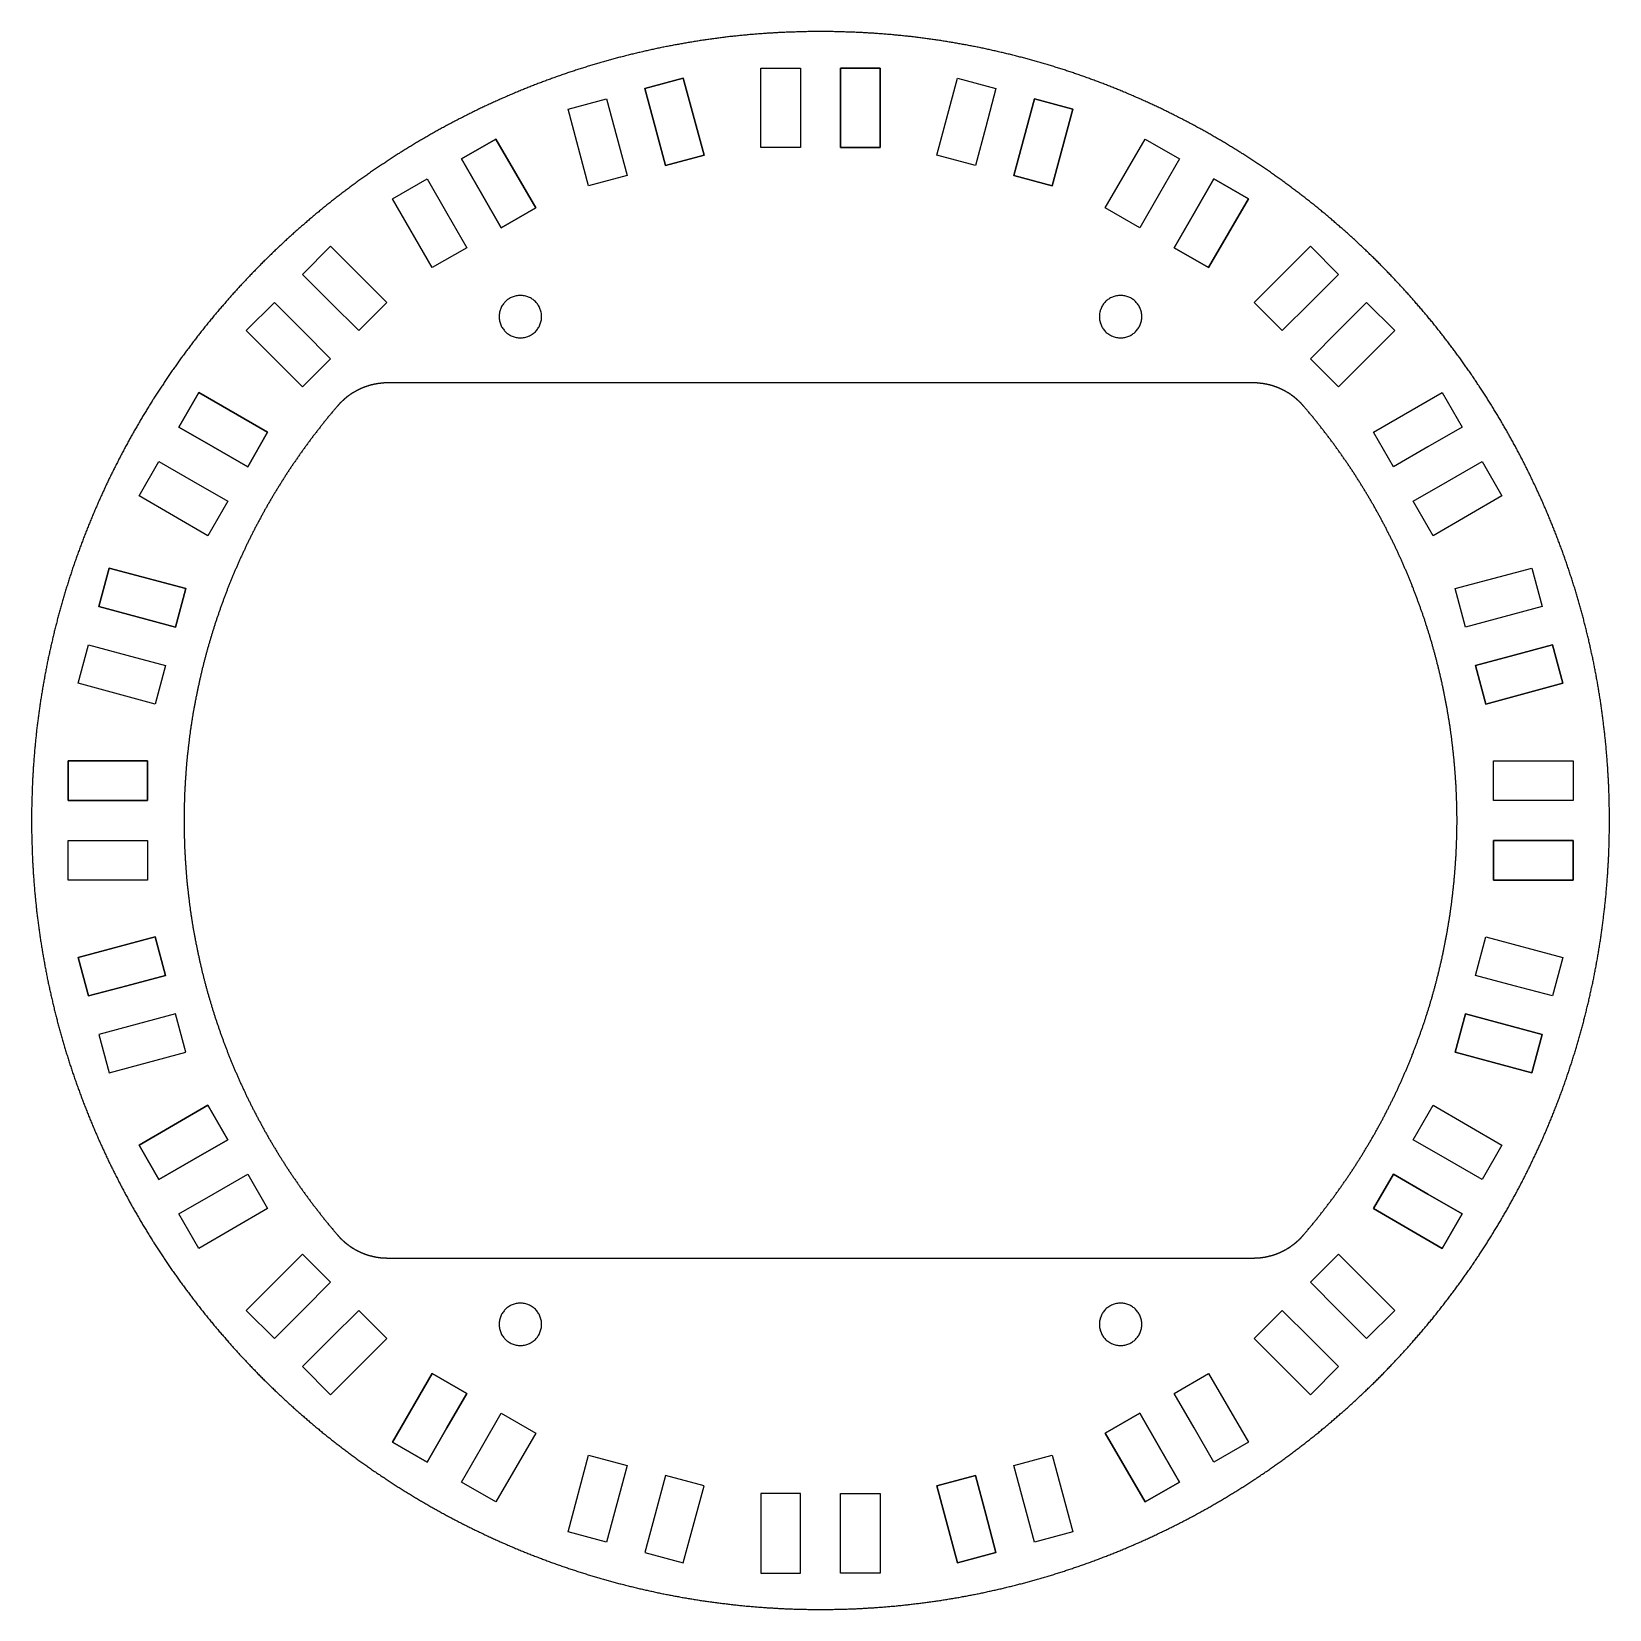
# Model space of a CAD drawing. Extents: x 89 to 208, y 46 to 165.
import ezdxf

# ---------------------------------------------------------------- set-up
doc = ezdxf.new("R2010")
doc.units = 0
doc.layers.get('0').update_dxf_attribs({"linetype": 'CONTINUOUS'})

# ---------------------------------------------------------------- blocks, each defined once
blk = doc.blocks.new('BLOCK_2')
at = {"color": 7}
blk.add_lwpolyline([(144.2, 48.55), (147.2, 48.55), (147.2, 51.55), (147.2, 54.55), (144.2, 54.55), (144.2, 48.55)], dxfattribs=at)
blk = doc.blocks.new('BLOCK_3')
at = {"color": 7}
blk.add_lwpolyline([(150.2, 48.55), (150.2, 51.55), (150.2, 54.55), (153.2, 54.55), (153.2, 48.55), (150.2, 48.55)], dxfattribs=at)
blk = doc.blocks.new('BLOCK_4')
at = {"color": 7}
blk.add_lwpolyline([(157.48, 55.12), (160.38, 55.9), (161.16, 53), (161.93, 50.1), (159.04, 49.32), (157.48, 55.12)], dxfattribs=at)
blk = doc.blocks.new('BLOCK_5')
at = {"color": 7}
blk.add_lwpolyline([(163.28, 56.67), (166.18, 57.45), (167.73, 51.65), (164.83, 50.88), (164.06, 53.77), (163.28, 56.67)], dxfattribs=at)
blk = doc.blocks.new('BLOCK_6')
at = {"color": 7}
blk.add_lwpolyline([(131.21, 57.45), (134.11, 56.67), (133.34, 53.77), (132.56, 50.88), (129.66, 51.65), (131.21, 57.45)], dxfattribs=at)
blk = doc.blocks.new('BLOCK_7')
at = {"color": 7}
blk.add_lwpolyline([(136.23, 53), (135.46, 50.1), (138.35, 49.32), (139.91, 55.12), (137.01, 55.9), (136.23, 53)], dxfattribs=at)
blk = doc.blocks.new('BLOCK_8')
at = {"color": 7}
blk.add_lwpolyline([(124.62, 60.6), (127.22, 59.1), (124.22, 53.91), (121.62, 55.41), (123.12, 58.01), (124.62, 60.6)], dxfattribs=at)
blk = doc.blocks.new('BLOCK_9')
at = {"color": 7}
blk.add_lwpolyline([(170.17, 59.1), (172.77, 60.6), (174.27, 58.01), (175.77, 55.41), (173.17, 53.91), (170.17, 59.1)], dxfattribs=at)
blk = doc.blocks.new('BLOCK_10')
at = {"color": 7}
blk.add_lwpolyline([(175.37, 62.1), (177.97, 63.6), (180.97, 58.41), (178.37, 56.91), (176.87, 59.51), (175.37, 62.1)], dxfattribs=at)
blk = doc.blocks.new('BLOCK_11')
at = {"color": 7}
blk.add_lwpolyline([(183.52, 68.36), (185.64, 66.24), (187.76, 64.12), (185.64, 61.99), (181.4, 66.24), (183.52, 68.36)], dxfattribs=at)
blk = doc.blocks.new('BLOCK_12')
at = {"color": 7}
blk.add_lwpolyline([(185.64, 70.48), (187.76, 72.6), (192.01, 68.36), (189.88, 66.24), (187.76, 68.36), (185.64, 70.48)], dxfattribs=at)
blk = doc.blocks.new('BLOCK_13')
at = {"color": 7}
blk.add_lwpolyline([(190.4, 76.03), (191.9, 78.63), (194.49, 77.13), (197.09, 75.63), (195.59, 73.03), (190.4, 76.03)], dxfattribs=at)
blk = doc.blocks.new('BLOCK_14')
at = {"color": 7}
blk.add_lwpolyline([(194.9, 83.83), (200.09, 80.83), (198.59, 78.23), (195.99, 79.73), (193.4, 81.23), (194.9, 83.83)], dxfattribs=at)
blk = doc.blocks.new('BLOCK_15')
at = {"color": 7}
blk.add_lwpolyline([(202.35, 86.27), (203.12, 89.17), (200.23, 89.94), (197.33, 90.72), (196.55, 87.82), (202.35, 86.27)], dxfattribs=at)
blk = doc.blocks.new('BLOCK_16')
at = {"color": 7}
blk.add_lwpolyline([(198.88, 96.52), (204.68, 94.96), (203.9, 92.07), (201, 92.84), (198.1, 93.62), (198.88, 96.52)], dxfattribs=at)
blk = doc.blocks.new('BLOCK_17')
at = {"color": 7}
blk.add_lwpolyline([(205.45, 100.8), (205.45, 103.8), (202.45, 103.8), (199.45, 103.8), (199.45, 100.8), (205.45, 100.8)], dxfattribs=at)
blk = doc.blocks.new('BLOCK_18')
at = {"color": 7}
blk.add_lwpolyline([(199.45, 106.8), (199.45, 109.8), (205.45, 109.8), (205.45, 106.8), (202.45, 106.8), (199.45, 106.8)], dxfattribs=at)
blk = doc.blocks.new('BLOCK_19')
at = {"color": 7}
blk.add_lwpolyline([(196.55, 122.79), (202.35, 124.34), (203.12, 121.44), (200.23, 120.66), (197.33, 119.89), (196.55, 122.79)], dxfattribs=at)
blk = doc.blocks.new('BLOCK_20')
at = {"color": 7}
blk.add_lwpolyline([(203.9, 118.54), (201, 117.77), (198.1, 116.99), (198.88, 114.09), (204.68, 115.65), (203.9, 118.54)], dxfattribs=at)
blk = doc.blocks.new('BLOCK_21')
at = {"color": 7}
blk.add_lwpolyline([(193.4, 129.38), (195.99, 130.88), (198.59, 132.38), (200.09, 129.78), (194.9, 126.78), (193.4, 129.38)], dxfattribs=at)
blk = doc.blocks.new('BLOCK_22')
at = {"color": 7}
blk.add_lwpolyline([(191.9, 131.98), (190.4, 134.58), (195.59, 137.58), (197.09, 134.98), (194.49, 133.48), (191.9, 131.98)], dxfattribs=at)
blk = doc.blocks.new('BLOCK_23')
at = {"color": 7}
blk.add_lwpolyline([(187.76, 138.01), (185.64, 140.13), (187.76, 142.25), (189.88, 144.37), (192.01, 142.25), (187.76, 138.01)], dxfattribs=at)
blk = doc.blocks.new('BLOCK_24')
at = {"color": 7}
blk.add_lwpolyline([(181.4, 144.37), (185.64, 148.61), (187.76, 146.49), (185.64, 144.37), (183.52, 142.25), (181.4, 144.37)], dxfattribs=at)
blk = doc.blocks.new('BLOCK_25')
at = {"color": 7}
blk.add_lwpolyline([(170.17, 151.5), (173.17, 156.7), (175.77, 155.2), (174.27, 152.6), (172.77, 150), (170.17, 151.5)], dxfattribs=at)
blk = doc.blocks.new('BLOCK_26')
at = {"color": 7}
blk.add_lwpolyline([(175.37, 148.5), (176.87, 151.1), (178.37, 153.7), (180.97, 152.2), (177.97, 147), (175.37, 148.5)], dxfattribs=at)
blk = doc.blocks.new('BLOCK_27')
at = {"color": 7}
blk.add_lwpolyline([(164.06, 156.83), (164.83, 159.73), (167.73, 158.96), (166.18, 153.16), (163.28, 153.94), (164.06, 156.83)], dxfattribs=at)
blk = doc.blocks.new('BLOCK_28')
at = {"color": 7}
blk.add_lwpolyline([(160.38, 154.71), (157.48, 155.49), (159.04, 161.29), (161.93, 160.51), (161.16, 157.61), (160.38, 154.71)], dxfattribs=at)
blk = doc.blocks.new('BLOCK_29')
at = {"color": 7}
blk.add_lwpolyline([(150.2, 156.05), (150.2, 159.05), (150.2, 162.05), (153.2, 162.05), (153.2, 156.05), (150.2, 156.05)], dxfattribs=at)
blk = doc.blocks.new('BLOCK_30')
at = {"color": 7}
blk.add_lwpolyline([(144.2, 156.05), (144.2, 162.05), (147.2, 162.05), (147.2, 159.05), (147.2, 156.05), (144.2, 156.05)], dxfattribs=at)
blk = doc.blocks.new('BLOCK_31')
at = {"color": 7}
blk.add_lwpolyline([(138.35, 161.29), (135.46, 160.51), (136.23, 157.61), (137.01, 154.71), (139.91, 155.49), (138.35, 161.29)], dxfattribs=at)
blk = doc.blocks.new('BLOCK_32')
at = {"color": 7}
blk.add_lwpolyline([(134.11, 153.94), (131.21, 153.16), (129.66, 158.96), (132.56, 159.73), (133.34, 156.83), (134.11, 153.94)], dxfattribs=at)
blk = doc.blocks.new('BLOCK_33')
at = {"color": 7}
blk.add_lwpolyline([(119.42, 147), (116.42, 152.2), (119.02, 153.7), (120.52, 151.1), (122.02, 148.5), (119.42, 147)], dxfattribs=at)
blk = doc.blocks.new('BLOCK_34')
at = {"color": 7}
blk.add_lwpolyline([(124.62, 150), (123.12, 152.6), (121.62, 155.2), (124.22, 156.7), (127.22, 151.5), (124.62, 150)], dxfattribs=at)
blk = doc.blocks.new('BLOCK_35')
at = {"color": 7}
blk.add_lwpolyline([(109.63, 146.49), (111.75, 144.37), (113.87, 142.25), (115.99, 144.37), (111.75, 148.61), (109.63, 146.49)], dxfattribs=at)
blk = doc.blocks.new('BLOCK_36')
at = {"color": 7}
blk.add_lwpolyline([(109.63, 138.01), (105.39, 142.25), (107.51, 144.37), (109.63, 142.25), (111.75, 140.13), (109.63, 138.01)], dxfattribs=at)
blk = doc.blocks.new('BLOCK_37')
at = {"color": 7}
blk.add_lwpolyline([(102.5, 126.78), (97.3, 129.78), (98.8, 132.38), (101.4, 130.88), (104, 129.38), (102.5, 126.78)], dxfattribs=at)
blk = doc.blocks.new('BLOCK_38')
at = {"color": 7}
blk.add_lwpolyline([(105.5, 131.98), (102.9, 133.48), (100.3, 134.98), (101.8, 137.58), (107, 134.58), (105.5, 131.98)], dxfattribs=at)
blk = doc.blocks.new('BLOCK_39')
at = {"color": 7}
blk.add_lwpolyline([(95.04, 124.34), (94.27, 121.44), (97.17, 120.66), (100.06, 119.89), (100.84, 122.79), (95.04, 124.34)], dxfattribs=at)
blk = doc.blocks.new('BLOCK_40')
at = {"color": 7}
blk.add_lwpolyline([(98.51, 114.09), (92.71, 115.65), (93.49, 118.54), (96.39, 117.77), (99.29, 116.99), (98.51, 114.09)], dxfattribs=at)
blk = doc.blocks.new('BLOCK_41')
at = {"color": 7}
blk.add_lwpolyline([(97.95, 100.8), (91.95, 100.8), (91.95, 103.8), (94.95, 103.8), (97.95, 103.8), (97.95, 100.8)], dxfattribs=at)
blk = doc.blocks.new('BLOCK_42')
at = {"color": 7}
blk.add_lwpolyline([(97.95, 109.8), (97.95, 106.8), (94.95, 106.8), (91.95, 106.8), (91.95, 109.8), (97.95, 109.8)], dxfattribs=at)
blk = doc.blocks.new('BLOCK_43')
at = {"color": 7}
blk.add_lwpolyline([(93.49, 92.07), (96.39, 92.84), (99.29, 93.62), (98.51, 96.52), (92.71, 94.96), (93.49, 92.07)], dxfattribs=at)
blk = doc.blocks.new('BLOCK_44')
at = {"color": 7}
blk.add_lwpolyline([(97.17, 89.94), (94.27, 89.17), (95.04, 86.27), (100.84, 87.82), (100.06, 90.72), (97.17, 89.94)], dxfattribs=at)
blk = doc.blocks.new('BLOCK_45')
at = {"color": 7}
blk.add_lwpolyline([(100.3, 75.63), (102.9, 77.13), (105.5, 78.63), (107, 76.03), (101.8, 73.03), (100.3, 75.63)], dxfattribs=at)
blk = doc.blocks.new('BLOCK_46')
at = {"color": 7}
blk.add_lwpolyline([(98.8, 78.23), (101.4, 79.73), (104, 81.23), (102.5, 83.83), (97.3, 80.83), (98.8, 78.23)], dxfattribs=at)
blk = doc.blocks.new('BLOCK_47')
at = {"color": 7}
blk.add_lwpolyline([(107.51, 66.24), (109.63, 68.36), (111.75, 70.48), (109.63, 72.6), (105.39, 68.36), (107.51, 66.24)], dxfattribs=at)
blk = doc.blocks.new('BLOCK_48')
at = {"color": 7}
blk.add_lwpolyline([(109.63, 64.12), (111.75, 66.24), (113.87, 68.36), (115.99, 66.24), (111.75, 61.99), (109.63, 64.12)], dxfattribs=at)
blk = doc.blocks.new('BLOCK_49')
at = {"color": 7}
blk.add_lwpolyline([(119.42, 63.6), (122.02, 62.1), (120.52, 59.51), (119.02, 56.91), (116.42, 58.41), (119.42, 63.6)], dxfattribs=at)
blk = doc.blocks.new('BLOCK_50')
at = {"color": 7}
blk.add_open_spline([(116.06, 138.3), (116.06, 138.3), (116.32, 138.3), (116.32, 138.3), (116.32, 138.3), (116.57, 138.3), (116.57, 138.3), (116.57, 138.3), (116.83, 138.3), (116.83, 138.3), (116.83, 138.3), (117.08, 138.3), (117.08, 138.3), (117.08, 138.3), (117.34, 138.3), (117.34, 138.3), (117.34, 138.3), (117.59, 138.3), (117.59, 138.3), (117.59, 138.3), (117.85, 138.3), (117.85, 138.3), (117.85, 138.3), (118.1, 138.3), (118.1, 138.3), (118.1, 138.3), (118.36, 138.3), (118.36, 138.3), (118.36, 138.3), (118.61, 138.3), (118.61, 138.3), (118.61, 138.3), (118.87, 138.3), (118.87, 138.3), (118.87, 138.3), (119.12, 138.3), (119.12, 138.3), (119.12, 138.3), (119.38, 138.3), (119.38, 138.3), (119.38, 138.3), (119.63, 138.3), (119.63, 138.3), (119.63, 138.3), (119.89, 138.3), (119.89, 138.3), (119.89, 138.3), (120.14, 138.3), (120.14, 138.3), (120.14, 138.3), (120.4, 138.3), (120.4, 138.3), (120.4, 138.3), (120.65, 138.3), (120.65, 138.3), (120.65, 138.3), (120.91, 138.3), (120.91, 138.3), (120.91, 138.3), (121.16, 138.3), (121.16, 138.3), (121.16, 138.3), (121.42, 138.3), (121.42, 138.3), (121.42, 138.3), (121.67, 138.3), (121.67, 138.3), (121.67, 138.3), (121.93, 138.3), (121.93, 138.3), (121.93, 138.3), (122.18, 138.3), (122.18, 138.3), (122.18, 138.3), (122.44, 138.3), (122.44, 138.3), (122.44, 138.3), (122.69, 138.3), (122.69, 138.3), (122.69, 138.3), (122.95, 138.3), (122.95, 138.3), (122.95, 138.3), (123.2, 138.3), (123.2, 138.3), (123.2, 138.3), (123.46, 138.3), (123.46, 138.3), (123.46, 138.3), (123.71, 138.3), (123.71, 138.3), (123.71, 138.3), (123.97, 138.3), (123.97, 138.3), (123.97, 138.3), (124.22, 138.3), (124.22, 138.3), (124.22, 138.3), (124.48, 138.3), (124.48, 138.3), (124.48, 138.3), (124.73, 138.3), (124.73, 138.3), (124.73, 138.3), (124.98, 138.3), (124.98, 138.3), (124.98, 138.3), (125.24, 138.3), (125.24, 138.3), (125.24, 138.3), (125.49, 138.3), (125.49, 138.3), (125.49, 138.3), (125.75, 138.3), (125.75, 138.3), (125.75, 138.3), (126, 138.3), (126, 138.3), (126, 138.3), (126.26, 138.3), (126.26, 138.3), (126.26, 138.3), (126.51, 138.3), (126.51, 138.3), (126.51, 138.3), (126.77, 138.3), (126.77, 138.3), (126.77, 138.3), (127.02, 138.3), (127.02, 138.3), (127.02, 138.3), (127.28, 138.3), (127.28, 138.3), (127.28, 138.3), (127.53, 138.3), (127.53, 138.3), (127.53, 138.3), (127.79, 138.3), (127.79, 138.3), (127.79, 138.3), (128.04, 138.3), (128.04, 138.3), (128.04, 138.3), (128.3, 138.3), (128.3, 138.3), (128.3, 138.3), (128.55, 138.3), (128.55, 138.3), (128.55, 138.3), (128.81, 138.3), (128.81, 138.3), (128.81, 138.3), (129.06, 138.3), (129.06, 138.3), (129.06, 138.3), (129.32, 138.3), (129.32, 138.3), (129.32, 138.3), (129.57, 138.3), (129.57, 138.3), (129.57, 138.3), (129.83, 138.3), (129.83, 138.3), (129.83, 138.3), (130.08, 138.3), (130.08, 138.3), (130.08, 138.3), (130.34, 138.3), (130.34, 138.3), (130.34, 138.3), (130.59, 138.3), (130.59, 138.3), (130.59, 138.3), (130.85, 138.3), (130.85, 138.3), (130.85, 138.3), (131.1, 138.3), (131.1, 138.3), (131.1, 138.3), (131.36, 138.3), (131.36, 138.3), (131.36, 138.3), (131.61, 138.3), (131.61, 138.3), (131.61, 138.3), (131.87, 138.3), (131.87, 138.3), (131.87, 138.3), (132.12, 138.3), (132.12, 138.3), (132.12, 138.3), (132.38, 138.3), (132.38, 138.3), (132.38, 138.3), (132.63, 138.3), (132.63, 138.3), (132.63, 138.3), (132.89, 138.3), (132.89, 138.3), (132.89, 138.3), (133.14, 138.3), (133.14, 138.3), (133.14, 138.3), (133.4, 138.3), (133.4, 138.3), (133.4, 138.3), (133.65, 138.3), (133.65, 138.3), (133.65, 138.3), (133.91, 138.3), (133.91, 138.3), (133.91, 138.3), (134.16, 138.3), (134.16, 138.3), (134.16, 138.3), (134.42, 138.3), (134.42, 138.3), (134.42, 138.3), (134.67, 138.3), (134.67, 138.3), (134.67, 138.3), (134.93, 138.3), (134.93, 138.3), (134.93, 138.3), (135.18, 138.3), (135.18, 138.3), (135.18, 138.3), (135.44, 138.3), (135.44, 138.3), (135.44, 138.3), (135.69, 138.3), (135.69, 138.3), (135.69, 138.3), (135.95, 138.3), (135.95, 138.3), (135.95, 138.3), (136.2, 138.3), (136.2, 138.3), (136.2, 138.3), (136.46, 138.3), (136.46, 138.3), (136.46, 138.3), (136.71, 138.3), (136.71, 138.3), (136.71, 138.3), (136.97, 138.3), (136.97, 138.3), (136.97, 138.3), (137.22, 138.3), (137.22, 138.3), (137.22, 138.3), (137.48, 138.3), (137.48, 138.3), (137.48, 138.3), (137.73, 138.3), (137.73, 138.3), (137.73, 138.3), (137.99, 138.3), (137.99, 138.3), (137.99, 138.3), (138.24, 138.3), (138.24, 138.3), (138.24, 138.3), (138.5, 138.3), (138.5, 138.3), (138.5, 138.3), (138.75, 138.3), (138.75, 138.3), (138.75, 138.3), (139.01, 138.3), (139.01, 138.3), (139.01, 138.3), (139.26, 138.3), (139.26, 138.3), (139.26, 138.3), (139.52, 138.3), (139.52, 138.3), (139.52, 138.3), (139.77, 138.3), (139.77, 138.3), (139.77, 138.3), (140.03, 138.3), (140.03, 138.3), (140.03, 138.3), (140.28, 138.3), (140.28, 138.3), (140.28, 138.3), (140.54, 138.3), (140.54, 138.3), (140.54, 138.3), (140.79, 138.3), (140.79, 138.3), (140.79, 138.3), (141.05, 138.3), (141.05, 138.3), (141.05, 138.3), (141.3, 138.3), (141.3, 138.3), (141.3, 138.3), (141.56, 138.3), (141.56, 138.3), (141.56, 138.3), (141.81, 138.3), (141.81, 138.3), (141.81, 138.3), (142.07, 138.3), (142.07, 138.3), (142.07, 138.3), (142.32, 138.3), (142.32, 138.3), (142.32, 138.3), (142.58, 138.3), (142.58, 138.3), (142.58, 138.3), (142.83, 138.3), (142.83, 138.3), (142.83, 138.3), (143.09, 138.3), (143.09, 138.3), (143.09, 138.3), (143.34, 138.3), (143.34, 138.3), (143.34, 138.3), (143.6, 138.3), (143.6, 138.3), (143.6, 138.3), (143.85, 138.3), (143.85, 138.3), (143.85, 138.3), (144.11, 138.3), (144.11, 138.3), (144.11, 138.3), (144.36, 138.3), (144.36, 138.3), (144.36, 138.3), (144.62, 138.3), (144.62, 138.3), (144.62, 138.3), (144.87, 138.3), (144.87, 138.3), (144.87, 138.3), (145.13, 138.3), (145.13, 138.3), (145.13, 138.3), (145.38, 138.3), (145.38, 138.3), (145.38, 138.3), (145.64, 138.3), (145.64, 138.3), (145.64, 138.3), (145.89, 138.3), (145.89, 138.3), (145.89, 138.3), (146.15, 138.3), (146.15, 138.3), (146.15, 138.3), (146.4, 138.3), (146.4, 138.3), (146.4, 138.3), (146.66, 138.3), (146.66, 138.3), (146.66, 138.3), (146.91, 138.3), (146.91, 138.3), (146.91, 138.3), (147.17, 138.3), (147.17, 138.3), (147.17, 138.3), (147.42, 138.3), (147.42, 138.3), (147.42, 138.3), (147.68, 138.3), (147.68, 138.3), (147.68, 138.3), (147.93, 138.3), (147.93, 138.3), (147.93, 138.3), (148.19, 138.3), (148.19, 138.3), (148.19, 138.3), (148.44, 138.3), (148.44, 138.3), (148.44, 138.3), (148.7, 138.3), (148.7, 138.3), (148.7, 138.3), (148.95, 138.3), (148.95, 138.3), (148.95, 138.3), (149.21, 138.3), (149.21, 138.3), (149.21, 138.3), (149.46, 138.3), (149.46, 138.3), (149.46, 138.3), (149.72, 138.3), (149.72, 138.3), (149.72, 138.3), (149.97, 138.3), (149.97, 138.3), (149.97, 138.3), (150.23, 138.3), (150.23, 138.3), (150.23, 138.3), (150.48, 138.3), (150.48, 138.3), (150.48, 138.3), (150.74, 138.3), (150.74, 138.3), (150.74, 138.3), (150.99, 138.3), (150.99, 138.3), (150.99, 138.3), (151.25, 138.3), (151.25, 138.3), (151.25, 138.3), (151.5, 138.3), (151.5, 138.3), (151.5, 138.3), (151.76, 138.3), (151.76, 138.3), (151.76, 138.3), (152.01, 138.3), (152.01, 138.3), (152.01, 138.3), (152.27, 138.3), (152.27, 138.3), (152.27, 138.3), (152.52, 138.3), (152.52, 138.3), (152.52, 138.3), (152.78, 138.3), (152.78, 138.3), (152.78, 138.3), (153.03, 138.3), (153.03, 138.3), (153.03, 138.3), (153.29, 138.3), (153.29, 138.3), (153.29, 138.3), (153.54, 138.3), (153.54, 138.3), (153.54, 138.3), (153.79, 138.3), (153.79, 138.3), (153.79, 138.3), (154.05, 138.3), (154.05, 138.3), (154.05, 138.3), (154.3, 138.3), (154.3, 138.3), (154.3, 138.3), (154.56, 138.3), (154.56, 138.3), (154.56, 138.3), (154.81, 138.3), (154.81, 138.3), (154.81, 138.3), (155.07, 138.3), (155.07, 138.3), (155.07, 138.3), (155.32, 138.3), (155.32, 138.3), (155.32, 138.3), (155.58, 138.3), (155.58, 138.3), (155.58, 138.3), (155.83, 138.3), (155.83, 138.3), (155.83, 138.3), (156.09, 138.3), (156.09, 138.3), (156.09, 138.3), (156.34, 138.3), (156.34, 138.3), (156.34, 138.3), (156.6, 138.3), (156.6, 138.3), (156.6, 138.3), (156.85, 138.3), (156.85, 138.3), (156.85, 138.3), (157.11, 138.3), (157.11, 138.3), (157.11, 138.3), (157.36, 138.3), (157.36, 138.3), (157.36, 138.3), (157.62, 138.3), (157.62, 138.3), (157.62, 138.3), (157.87, 138.3), (157.87, 138.3), (157.87, 138.3), (158.13, 138.3), (158.13, 138.3), (158.13, 138.3), (158.38, 138.3), (158.38, 138.3), (158.38, 138.3), (158.64, 138.3), (158.64, 138.3), (158.64, 138.3), (158.89, 138.3), (158.89, 138.3), (158.89, 138.3), (159.15, 138.3), (159.15, 138.3), (159.15, 138.3), (159.4, 138.3), (159.4, 138.3), (159.4, 138.3), (159.66, 138.3), (159.66, 138.3), (159.66, 138.3), (159.91, 138.3), (159.91, 138.3), (159.91, 138.3), (160.17, 138.3), (160.17, 138.3), (160.17, 138.3), (160.42, 138.3), (160.42, 138.3), (160.42, 138.3), (160.68, 138.3), (160.68, 138.3), (160.68, 138.3), (160.93, 138.3), (160.93, 138.3), (160.93, 138.3), (161.19, 138.3), (161.19, 138.3), (161.19, 138.3), (161.44, 138.3), (161.44, 138.3), (161.44, 138.3), (161.7, 138.3), (161.7, 138.3), (161.7, 138.3), (161.95, 138.3), (161.95, 138.3), (161.95, 138.3), (162.21, 138.3), (162.21, 138.3), (162.21, 138.3), (162.46, 138.3), (162.46, 138.3), (162.46, 138.3), (162.72, 138.3), (162.72, 138.3), (162.72, 138.3), (162.97, 138.3), (162.97, 138.3), (162.97, 138.3), (163.23, 138.3), (163.23, 138.3), (163.23, 138.3), (163.48, 138.3), (163.48, 138.3), (163.48, 138.3), (163.74, 138.3), (163.74, 138.3), (163.74, 138.3), (163.99, 138.3), (163.99, 138.3), (163.99, 138.3), (164.25, 138.3), (164.25, 138.3), (164.25, 138.3), (164.5, 138.3), (164.5, 138.3), (164.5, 138.3), (164.76, 138.3), (164.76, 138.3), (164.76, 138.3), (165.01, 138.3), (165.01, 138.3), (165.01, 138.3), (165.27, 138.3), (165.27, 138.3), (165.27, 138.3), (165.52, 138.3), (165.52, 138.3), (165.52, 138.3), (165.78, 138.3), (165.78, 138.3), (165.78, 138.3), (166.03, 138.3), (166.03, 138.3), (166.03, 138.3), (166.29, 138.3), (166.29, 138.3), (166.29, 138.3), (166.54, 138.3), (166.54, 138.3), (166.54, 138.3), (166.8, 138.3), (166.8, 138.3), (166.8, 138.3), (167.05, 138.3), (167.05, 138.3), (167.05, 138.3), (167.31, 138.3), (167.31, 138.3), (167.31, 138.3), (167.56, 138.3), (167.56, 138.3), (167.56, 138.3), (167.82, 138.3), (167.82, 138.3), (167.82, 138.3), (168.07, 138.3), (168.07, 138.3), (168.07, 138.3), (168.33, 138.3), (168.33, 138.3), (168.33, 138.3), (168.58, 138.3), (168.58, 138.3), (168.58, 138.3), (168.84, 138.3), (168.84, 138.3), (168.84, 138.3), (169.09, 138.3), (169.09, 138.3), (169.09, 138.3), (169.35, 138.3), (169.35, 138.3), (169.35, 138.3), (169.6, 138.3), (169.6, 138.3), (169.6, 138.3), (169.86, 138.3), (169.86, 138.3), (169.86, 138.3), (170.11, 138.3), (170.11, 138.3), (170.11, 138.3), (170.37, 138.3), (170.37, 138.3), (170.37, 138.3), (170.62, 138.3), (170.62, 138.3), (170.62, 138.3), (170.88, 138.3), (170.88, 138.3), (170.88, 138.3), (171.13, 138.3), (171.13, 138.3), (171.13, 138.3), (171.39, 138.3), (171.39, 138.3), (171.39, 138.3), (171.64, 138.3), (171.64, 138.3), (171.64, 138.3), (171.9, 138.3), (171.9, 138.3), (171.9, 138.3), (172.15, 138.3), (172.15, 138.3), (172.15, 138.3), (172.41, 138.3), (172.41, 138.3), (172.41, 138.3), (172.66, 138.3), (172.66, 138.3), (172.66, 138.3), (172.92, 138.3), (172.92, 138.3), (172.92, 138.3), (173.17, 138.3), (173.17, 138.3), (173.17, 138.3), (173.43, 138.3), (173.43, 138.3), (173.43, 138.3), (173.68, 138.3), (173.68, 138.3), (173.68, 138.3), (173.94, 138.3), (173.94, 138.3), (173.94, 138.3), (174.19, 138.3), (174.19, 138.3), (174.19, 138.3), (174.45, 138.3), (174.45, 138.3), (174.45, 138.3), (174.7, 138.3), (174.7, 138.3), (174.7, 138.3), (174.96, 138.3), (174.96, 138.3), (174.96, 138.3), (175.21, 138.3), (175.21, 138.3), (175.21, 138.3), (175.47, 138.3), (175.47, 138.3), (175.47, 138.3), (175.72, 138.3), (175.72, 138.3), (175.72, 138.3), (175.98, 138.3), (175.98, 138.3), (175.98, 138.3), (176.23, 138.3), (176.23, 138.3), (176.23, 138.3), (176.49, 138.3), (176.49, 138.3), (176.49, 138.3), (176.74, 138.3), (176.74, 138.3), (176.74, 138.3), (177, 138.3), (177, 138.3), (177, 138.3), (177.25, 138.3), (177.25, 138.3), (177.25, 138.3), (177.51, 138.3), (177.51, 138.3), (177.51, 138.3), (177.76, 138.3), (177.76, 138.3), (177.76, 138.3), (178.02, 138.3), (178.02, 138.3), (178.02, 138.3), (178.27, 138.3), (178.27, 138.3), (178.27, 138.3), (178.53, 138.3), (178.53, 138.3), (178.53, 138.3), (178.78, 138.3), (178.78, 138.3), (178.78, 138.3), (179.04, 138.3), (179.04, 138.3), (179.04, 138.3), (179.29, 138.3), (179.29, 138.3), (179.29, 138.3), (179.55, 138.3), (179.55, 138.3), (179.55, 138.3), (179.8, 138.3), (179.8, 138.3), (179.8, 138.3), (180.06, 138.3), (180.06, 138.3), (180.06, 138.3), (180.31, 138.3), (180.31, 138.3), (180.31, 138.3), (180.57, 138.3), (180.57, 138.3), (180.57, 138.3), (180.82, 138.3), (180.82, 138.3), (180.82, 138.3), (181.08, 138.3), (181.08, 138.3), (181.08, 138.3), (181.33, 138.3), (181.33, 138.3), (181.34, 138.3), (181.34, 138.3), (181.35, 138.3), (181.35, 138.3), (181.36, 138.3), (181.36, 138.3), (181.37, 138.3), (181.38, 138.3), (181.38, 138.3), (181.39, 138.3), (181.39, 138.3), (181.4, 138.3), (181.4, 138.3), (181.41, 138.3), (181.42, 138.3), (181.42, 138.3), (181.43, 138.3), (181.43, 138.3), (181.44, 138.3), (181.44, 138.3), (181.45, 138.3), (181.46, 138.3), (181.46, 138.3), (181.47, 138.3), (181.47, 138.3), (181.48, 138.3), (181.48, 138.3), (181.49, 138.3), (181.5, 138.3), (181.5, 138.3), (181.51, 138.3), (181.51, 138.3), (181.52, 138.3), (181.52, 138.3), (181.53, 138.3), (181.53, 138.3), (181.54, 138.3), (181.55, 138.3), (181.55, 138.3), (181.56, 138.3), (181.56, 138.3), (181.57, 138.3), (181.57, 138.3), (181.58, 138.3), (181.59, 138.3), (181.59, 138.3), (181.6, 138.3), (181.6, 138.3), (181.61, 138.3), (181.61, 138.3), (181.62, 138.3), (181.63, 138.3), (181.63, 138.3), (181.64, 138.29), (181.64, 138.29), (181.65, 138.29), (181.65, 138.29), (181.66, 138.29), (181.66, 138.29), (181.67, 138.29), (181.68, 138.29), (181.68, 138.29), (181.69, 138.29), (181.69, 138.29), (181.7, 138.29), (181.7, 138.29), (181.71, 138.29), (181.72, 138.29), (181.72, 138.29), (181.73, 138.29), (181.73, 138.29), (181.74, 138.29), (181.74, 138.29), (181.75, 138.29), (181.76, 138.29), (181.76, 138.29), (181.77, 138.29), (181.77, 138.28), (181.78, 138.28), (181.78, 138.28), (181.79, 138.28), (181.79, 138.28), (181.8, 138.28), (181.81, 138.28), (181.81, 138.28), (181.82, 138.28), (181.82, 138.28), (181.83, 138.28), (181.83, 138.28), (181.84, 138.28), (181.85, 138.28), (181.85, 138.28), (181.86, 138.28), (181.86, 138.28), (181.87, 138.28), (181.87, 138.27), (181.88, 138.27), (181.88, 138.27), (181.89, 138.27), (181.9, 138.27), (181.9, 138.27), (181.91, 138.27), (181.91, 138.27), (181.92, 138.27), (181.92, 138.27), (181.93, 138.27), (181.93, 138.27), (181.94, 138.27), (181.95, 138.27), (181.95, 138.27), (181.96, 138.26), (181.96, 138.26), (181.97, 138.26), (181.97, 138.26), (181.98, 138.26), (181.98, 138.26), (181.99, 138.26), (182, 138.26), (182, 138.26), (182.01, 138.26), (182.01, 138.26), (182.02, 138.26), (182.02, 138.26), (182.03, 138.26), (182.04, 138.25), (182.04, 138.25), (182.05, 138.25), (182.05, 138.25), (182.06, 138.25), (182.06, 138.25), (182.07, 138.25), (182.07, 138.25), (182.08, 138.25), (182.09, 138.25), (182.09, 138.25), (182.1, 138.25), (182.1, 138.24), (182.11, 138.24), (182.11, 138.24), (182.12, 138.24), (182.12, 138.24), (182.13, 138.24), (182.14, 138.24), (182.14, 138.24), (182.15, 138.24), (182.15, 138.24), (182.16, 138.24), (182.16, 138.23), (182.17, 138.23), (182.17, 138.23), (182.18, 138.23), (182.18, 138.23), (182.19, 138.23), (182.2, 138.23), (182.2, 138.23), (182.21, 138.23), (182.21, 138.23), (182.22, 138.22), (182.22, 138.22), (182.23, 138.22), (182.23, 138.22), (182.24, 138.22), (182.25, 138.22), (182.25, 138.22), (182.26, 138.22), (182.26, 138.22), (182.27, 138.22), (182.27, 138.21), (182.28, 138.21), (182.28, 138.21), (182.29, 138.21), (182.3, 138.21), (182.3, 138.21), (182.31, 138.21), (182.31, 138.21), (182.32, 138.21), (182.32, 138.2), (182.33, 138.2), (182.33, 138.2), (182.34, 138.2), (182.34, 138.2), (182.35, 138.2), (182.36, 138.2), (182.36, 138.2), (182.37, 138.2), (182.37, 138.19), (182.38, 138.19), (182.38, 138.19), (182.39, 138.19), (182.39, 138.19), (182.4, 138.19), (182.4, 138.19), (182.41, 138.19), (182.42, 138.18), (182.42, 138.18), (182.43, 138.18), (182.43, 138.18), (182.44, 138.18), (182.44, 138.18), (182.45, 138.18), (182.45, 138.18), (182.46, 138.17), (182.46, 138.17), (182.47, 138.17), (182.48, 138.17), (182.48, 138.17), (182.49, 138.17), (182.49, 138.17), (182.5, 138.17), (182.5, 138.16), (182.51, 138.16), (182.51, 138.16), (182.52, 138.16), (182.52, 138.16), (182.53, 138.16), (182.54, 138.16), (182.54, 138.16), (182.55, 138.15), (182.55, 138.15), (182.56, 138.15), (182.56, 138.15), (182.57, 138.15), (182.57, 138.15), (182.58, 138.15), (182.58, 138.14), (182.59, 138.14), (182.6, 138.14), (182.6, 138.14), (182.61, 138.14), (182.61, 138.14), (182.62, 138.14), (182.62, 138.13), (182.63, 138.13), (182.63, 138.13), (182.64, 138.13), (182.64, 138.13), (182.65, 138.13), (182.65, 138.13), (182.66, 138.12), (182.67, 138.12), (182.67, 138.12), (182.68, 138.12), (182.68, 138.12), (182.69, 138.12), (182.69, 138.12), (182.7, 138.11), (182.7, 138.11), (182.71, 138.11), (182.71, 138.11), (182.72, 138.11), (182.72, 138.11), (182.73, 138.1), (182.74, 138.1), (182.74, 138.1), (182.75, 138.1), (182.75, 138.1), (182.76, 138.1), (182.76, 138.09), (182.77, 138.09), (182.77, 138.09), (182.78, 138.09), (182.78, 138.09), (182.79, 138.09), (182.79, 138.09), (182.8, 138.08), (182.8, 138.08), (182.81, 138.08), (182.82, 138.08), (182.82, 138.08), (182.83, 138.08), (182.83, 138.07), (182.84, 138.07), (182.84, 138.07), (182.85, 138.07), (182.85, 138.07), (182.86, 138.07), (182.86, 138.06), (182.87, 138.06), (182.87, 138.06), (182.88, 138.06), (182.88, 138.06), (182.89, 138.05), (182.89, 138.05), (182.9, 138.05), (182.91, 138.05), (182.91, 138.05), (182.92, 138.05), (182.92, 138.04), (182.93, 138.04), (182.93, 138.04), (182.94, 138.04), (182.94, 138.04), (182.95, 138.04), (182.95, 138.03), (182.96, 138.03), (182.96, 138.03), (182.97, 138.03), (182.97, 138.03), (182.98, 138.02), (182.98, 138.02), (182.99, 138.02), (183, 138.02), (183, 138.02), (183.01, 138.02), (183.01, 138.01), (183.02, 138.01), (183.02, 138.01), (183.03, 138.01), (183.03, 138.01), (183.04, 138), (183.04, 138), (183.05, 138), (183.05, 138), (183.06, 138), (183.06, 137.99), (183.07, 137.99), (183.07, 137.99), (183.08, 137.99), (183.08, 137.99), (183.09, 137.98), (183.09, 137.98), (183.1, 137.98), (183.11, 137.98), (183.11, 137.98), (183.12, 137.97), (183.12, 137.97), (183.13, 137.97), (183.13, 137.97), (183.14, 137.97), (183.14, 137.96), (183.15, 137.96), (183.15, 137.96), (183.16, 137.96), (183.16, 137.96), (183.17, 137.95), (183.17, 137.95), (183.18, 137.95), (183.18, 137.95), (183.19, 137.95), (183.19, 137.94), (183.2, 137.94), (183.2, 137.94), (183.21, 137.94), (183.21, 137.94), (183.22, 137.93), (183.22, 137.93), (183.23, 137.93), (183.23, 137.93), (183.24, 137.93), (183.24, 137.92), (183.25, 137.92), (183.26, 137.92), (183.26, 137.92), (183.27, 137.91), (183.27, 137.91), (183.28, 137.91), (183.28, 137.91), (183.29, 137.91), (183.29, 137.9), (183.3, 137.9), (183.3, 137.9), (183.31, 137.9), (183.31, 137.89), (183.32, 137.89), (183.32, 137.89), (183.33, 137.89), (183.33, 137.89), (183.34, 137.88), (183.34, 137.88), (183.35, 137.88), (183.35, 137.88), (183.36, 137.87), (183.36, 137.87), (183.37, 137.87), (183.37, 137.87), (183.38, 137.87), (183.38, 137.86), (183.39, 137.86), (183.39, 137.86), (183.4, 137.86), (183.4, 137.85), (183.41, 137.85), (183.41, 137.85), (183.42, 137.85), (183.42, 137.84), (183.43, 137.84), (183.43, 137.84), (183.44, 137.84), (183.44, 137.84), (183.45, 137.83), (183.45, 137.83), (183.46, 137.83), (183.46, 137.83), (183.47, 137.82), (183.47, 137.82), (183.48, 137.82), (183.48, 137.82), (183.49, 137.81), (183.49, 137.81), (183.5, 137.81), (183.5, 137.81), (183.51, 137.8), (183.51, 137.8), (183.52, 137.8), (183.52, 137.8), (183.53, 137.79), (183.53, 137.79), (183.54, 137.79), (183.54, 137.79), (183.55, 137.78), (183.55, 137.78), (183.56, 137.78), (183.56, 137.78), (183.57, 137.77), (183.57, 137.77), (183.58, 137.77), (183.58, 137.77), (183.59, 137.76), (183.59, 137.76), (183.6, 137.76), (183.6, 137.76), (183.61, 137.75), (183.61, 137.75), (183.62, 137.75), (183.62, 137.75), (183.63, 137.74), (183.63, 137.74), (183.64, 137.74), (183.64, 137.74), (183.65, 137.73), (183.65, 137.73), (183.66, 137.73), (183.66, 137.73), (183.67, 137.72), (183.67, 137.72), (183.68, 137.72), (183.68, 137.72), (183.69, 137.71), (183.69, 137.71), (183.7, 137.71), (183.7, 137.71), (183.71, 137.7), (183.71, 137.7), (183.72, 137.7), (183.72, 137.69), (183.73, 137.69), (183.73, 137.69), (183.74, 137.69), (183.74, 137.68), (183.75, 137.68), (183.75, 137.68), (183.76, 137.68), (183.76, 137.67), (183.77, 137.67), (183.77, 137.67), (183.78, 137.67), (183.78, 137.66), (183.79, 137.66), (183.79, 137.66), (183.8, 137.65), (183.8, 137.65), (183.8, 137.65), (183.81, 137.65), (183.81, 137.64), (183.82, 137.64), (183.82, 137.64), (183.83, 137.64), (183.83, 137.63), (183.84, 137.63), (183.84, 137.63), (183.85, 137.62), (183.85, 137.62), (183.86, 137.62), (183.86, 137.62), (183.87, 137.61), (183.87, 137.61), (183.88, 137.61), (183.88, 137.6), (183.89, 137.6), (183.89, 137.6), (183.9, 137.6), (183.9, 137.59), (183.91, 137.59), (183.91, 137.59), (183.92, 137.58), (183.92, 137.58), (183.92, 137.58), (183.93, 137.58), (183.93, 137.57), (183.94, 137.57), (183.94, 137.57), (183.95, 137.56), (183.95, 137.56), (183.96, 137.56), (183.96, 137.55), (183.97, 137.55), (183.97, 137.55), (183.98, 137.55), (183.98, 137.54), (183.99, 137.54), (183.99, 137.54), (184, 137.53), (184, 137.53), (184.01, 137.53), (184.01, 137.53), (184.01, 137.52), (184.02, 137.52), (184.02, 137.52), (184.03, 137.51), (184.03, 137.51), (184.04, 137.51), (184.04, 137.5), (184.05, 137.5), (184.05, 137.5), (184.06, 137.5), (184.06, 137.49), (184.07, 137.49), (184.07, 137.49), (184.08, 137.48), (184.08, 137.48), (184.09, 137.48), (184.09, 137.47), (184.09, 137.47), (184.1, 137.47), (184.1, 137.46), (184.11, 137.46), (184.11, 137.46), (184.12, 137.46), (184.12, 137.45), (184.13, 137.45), (184.13, 137.45), (184.14, 137.44), (184.14, 137.44), (184.15, 137.44), (184.15, 137.43), (184.15, 137.43), (184.16, 137.43), (184.16, 137.42), (184.17, 137.42), (184.17, 137.42), (184.18, 137.41), (184.18, 137.41), (184.19, 137.41), (184.19, 137.4), (184.2, 137.4), (184.2, 137.4), (184.21, 137.39), (184.21, 137.39), (184.21, 137.39), (184.22, 137.39), (184.22, 137.38), (184.23, 137.38), (184.23, 137.38), (184.24, 137.37), (184.24, 137.37), (184.25, 137.37), (184.25, 137.36), (184.26, 137.36), (184.26, 137.36), (184.26, 137.35), (184.27, 137.35), (184.27, 137.35), (184.28, 137.34), (184.28, 137.34), (184.29, 137.34), (184.29, 137.33), (184.3, 137.33), (184.3, 137.33), (184.3, 137.32), (184.31, 137.32), (184.31, 137.32), (184.32, 137.31), (184.32, 137.31), (184.33, 137.31), (184.33, 137.3), (184.34, 137.3), (184.34, 137.3), (184.35, 137.29), (184.35, 137.29), (184.35, 137.29), (184.36, 137.28), (184.36, 137.28), (184.37, 137.28), (184.37, 137.27), (184.38, 137.27), (184.38, 137.27), (184.39, 137.26), (184.39, 137.26), (184.39, 137.26), (184.4, 137.25), (184.4, 137.25), (184.41, 137.25), (184.41, 137.24), (184.42, 137.24), (184.42, 137.23), (184.43, 137.23), (184.43, 137.23), (184.43, 137.22), (184.44, 137.22), (184.44, 137.22), (184.45, 137.21), (184.45, 137.21), (184.46, 137.21), (184.46, 137.2), (184.46, 137.2), (184.47, 137.2), (184.47, 137.19), (184.48, 137.19), (184.48, 137.19), (184.49, 137.18), (184.49, 137.18), (184.5, 137.18), (184.5, 137.17), (184.5, 137.17), (184.51, 137.16), (184.51, 137.16), (184.52, 137.16), (184.52, 137.15), (184.53, 137.15), (184.53, 137.15), (184.53, 137.14), (184.54, 137.14), (184.54, 137.14), (184.55, 137.13), (184.55, 137.13), (184.56, 137.12), (184.56, 137.12), (184.56, 137.12), (184.57, 137.11), (184.57, 137.11), (184.58, 137.11), (184.58, 137.1), (184.59, 137.1), (184.59, 137.1), (184.59, 137.09), (184.6, 137.09), (184.6, 137.08), (184.61, 137.08), (184.61, 137.08), (184.62, 137.07), (184.62, 137.07), (184.62, 137.07), (184.63, 137.06), (184.63, 137.06), (184.64, 137.06), (184.64, 137.05), (184.64, 137.05), (184.65, 137.04), (184.65, 137.04), (184.66, 137.04), (184.66, 137.03), (184.67, 137.03), (184.67, 137.03), (184.67, 137.02), (184.68, 137.02), (184.68, 137.01), (184.69, 137.01), (184.69, 137.01), (184.7, 137), (184.7, 137), (184.7, 136.99), (184.71, 136.99), (184.71, 136.99), (184.72, 136.98), (184.72, 136.98), (184.72, 136.98), (184.73, 136.97), (184.73, 136.97), (184.74, 136.96), (184.74, 136.96), (184.74, 136.96), (184.75, 136.95), (184.75, 136.95), (184.76, 136.95), (184.76, 136.94), (184.77, 136.94), (184.77, 136.93), (184.77, 136.93), (184.78, 136.93), (184.78, 136.92), (184.79, 136.92), (184.79, 136.91), (184.79, 136.91), (184.8, 136.91), (184.8, 136.9), (184.81, 136.9), (184.81, 136.89), (184.81, 136.89), (184.82, 136.89), (184.82, 136.88), (184.83, 136.88), (184.83, 136.87), (184.83, 136.87), (184.84, 136.87), (184.84, 136.86), (184.85, 136.86), (184.85, 136.85), (184.85, 136.85), (184.86, 136.85), (184.86, 136.84), (184.87, 136.84), (184.87, 136.83), (184.87, 136.83), (184.88, 136.83), (184.88, 136.82), (184.89, 136.82), (184.89, 136.81), (184.89, 136.81), (184.9, 136.81), (184.9, 136.8), (184.91, 136.8), (184.91, 136.79), (184.91, 136.79), (184.92, 136.79), (184.92, 136.78), (184.93, 136.78), (184.93, 136.77), (184.93, 136.77), (184.94, 136.77), (184.94, 136.76), (184.95, 136.76), (184.95, 136.75), (184.95, 136.75), (184.96, 136.75), (184.96, 136.74), (184.97, 136.74), (184.97, 136.73), (184.97, 136.73), (184.98, 136.72), (184.98, 136.72), (184.98, 136.72), (184.99, 136.71), (184.99, 136.71), (185, 136.7), (185, 136.7), (185, 136.7), (185.01, 136.69), (185.01, 136.69), (185.02, 136.68), (185.02, 136.68), (185.02, 136.67), (185.03, 136.67), (185.03, 136.67), (185.03, 136.66), (185.04, 136.66), (185.04, 136.65), (185.05, 136.65), (185.05, 136.65), (185.05, 136.64), (185.06, 136.64), (185.06, 136.63), (185.06, 136.63), (185.07, 136.62), (185.07, 136.62), (185.08, 136.62), (185.08, 136.61), (185.08, 136.61), (185.09, 136.6), (185.09, 136.6), (185.1, 136.59), (185.1, 136.59), (185.1, 136.59), (185.11, 136.58), (185.11, 136.58), (185.11, 136.57), (185.12, 136.57), (185.12, 136.56), (185.12, 136.56), (185.19, 136.49), (185.25, 136.42), (185.3, 136.35), (185.36, 136.28), (185.42, 136.21), (185.48, 136.14), (185.54, 136.07), (185.6, 136), (185.66, 135.92), (185.72, 135.85), (185.78, 135.78), (185.84, 135.71), (185.9, 135.64), (185.95, 135.57), (186.01, 135.5), (186.07, 135.43), (186.13, 135.35), (186.18, 135.28), (186.24, 135.21), (186.3, 135.14), (186.36, 135.07), (186.41, 134.99), (186.47, 134.92), (186.53, 134.85), (186.58, 134.78), (186.64, 134.7), (186.69, 134.63), (186.75, 134.56), (186.81, 134.49), (186.86, 134.41), (186.92, 134.34), (186.97, 134.27), (187.03, 134.2), (187.08, 134.12), (187.14, 134.05), (187.19, 133.98), (187.25, 133.9), (187.3, 133.83), (187.36, 133.76), (187.41, 133.68), (187.46, 133.61), (187.52, 133.54), (187.57, 133.46), (187.62, 133.39), (187.68, 133.31), (187.73, 133.24), (187.78, 133.17), (187.84, 133.09), (187.89, 133.02), (187.94, 132.94), (187.99, 132.87), (188.05, 132.8), (188.1, 132.72), (188.15, 132.65), (188.2, 132.57), (188.25, 132.5), (188.31, 132.42), (188.36, 132.35), (188.41, 132.27), (188.46, 132.2), (188.51, 132.12), (188.56, 132.05), (188.61, 131.97), (188.66, 131.9), (188.71, 131.82), (188.76, 131.75), (188.81, 131.67), (188.86, 131.59), (188.91, 131.52), (188.96, 131.44), (189.01, 131.37), (189.06, 131.29), (189.11, 131.21), (189.15, 131.14), (189.2, 131.06), (189.25, 130.99), (189.3, 130.91), (189.35, 130.83), (189.4, 130.76), (189.44, 130.68), (189.49, 130.6), (189.54, 130.53), (189.59, 130.45), (189.63, 130.37), (189.68, 130.3), (189.73, 130.22), (189.77, 130.14), (189.82, 130.07), (189.87, 129.99), (189.91, 129.91), (189.96, 129.84), (190.01, 129.76), (190.05, 129.68), (190.1, 129.6), (190.14, 129.53), (190.19, 129.45), (190.23, 129.37), (190.28, 129.29), (190.32, 129.22), (190.37, 129.14), (190.41, 129.06), (190.46, 128.98), (190.5, 128.9), (190.54, 128.83), (190.59, 128.75), (190.63, 128.67), (190.67, 128.59), (190.72, 128.51), (190.76, 128.44), (190.8, 128.36), (190.85, 128.28), (190.89, 128.2), (190.93, 128.12), (190.98, 128.04), (191.02, 127.96), (191.06, 127.88), (191.1, 127.81), (191.14, 127.73), (191.19, 127.65), (191.23, 127.57), (191.27, 127.49), (191.31, 127.41), (191.35, 127.33), (191.39, 127.25), (191.43, 127.17), (191.47, 127.09), (191.51, 127.01), (191.55, 126.93), (191.59, 126.86), (191.63, 126.78), (191.67, 126.7), (191.71, 126.62), (191.75, 126.54), (191.79, 126.46), (191.83, 126.38), (191.87, 126.3), (191.91, 126.22), (191.95, 126.14), (191.99, 126.06), (192.02, 125.98), (192.06, 125.9), (192.1, 125.82), (192.14, 125.74), (192.18, 125.65), (192.21, 125.57), (192.25, 125.49), (192.29, 125.41), (192.33, 125.33), (192.36, 125.25), (192.4, 125.17), (192.44, 125.09), (192.47, 125.01), (192.51, 124.93), (192.54, 124.85), (192.58, 124.77), (192.62, 124.69), (192.65, 124.6), (192.69, 124.52), (192.72, 124.44), (192.76, 124.36), (192.79, 124.28), (192.83, 124.2), (192.86, 124.12), (192.9, 124.04), (192.93, 123.95), (192.97, 123.87), (193, 123.79), (193.03, 123.71), (193.07, 123.63), (193.1, 123.55), (193.14, 123.46), (193.17, 123.38), (193.2, 123.3), (193.24, 123.22), (193.27, 123.14), (193.3, 123.05), (193.33, 122.97), (193.37, 122.89), (193.4, 122.81), (193.43, 122.73), (193.46, 122.64), (193.49, 122.56), (193.53, 122.48), (193.56, 122.4), (193.59, 122.31), (193.62, 122.23), (193.65, 122.15), (193.68, 122.07), (193.71, 121.98), (193.74, 121.9), (193.77, 121.82), (193.8, 121.74), (193.83, 121.65), (193.86, 121.57), (193.89, 121.49), (193.92, 121.4), (193.95, 121.32), (193.98, 121.24), (194.01, 121.15), (194.04, 121.07), (194.07, 120.99), (194.1, 120.91), (194.13, 120.82), (194.15, 120.74), (194.18, 120.66), (194.21, 120.57), (194.24, 120.49), (194.27, 120.41), (194.29, 120.32), (194.32, 120.24), (194.35, 120.15), (194.37, 120.07), (194.4, 119.99), (194.43, 119.9), (194.45, 119.82), (194.48, 119.74), (194.51, 119.65), (194.53, 119.57), (194.56, 119.48), (194.59, 119.4), (194.61, 119.32), (194.64, 119.23), (194.66, 119.15), (194.69, 119.06), (194.71, 118.98), (194.74, 118.9), (194.76, 118.81), (194.79, 118.73), (194.81, 118.64), (194.83, 118.56), (194.86, 118.48), (194.88, 118.39), (194.91, 118.31), (194.93, 118.22), (194.95, 118.14), (194.98, 118.05), (195, 117.97), (195.02, 117.88), (195.05, 117.8), (195.07, 117.72), (195.09, 117.63), (195.11, 117.55), (195.14, 117.46), (195.16, 117.38), (195.18, 117.29), (195.2, 117.21), (195.22, 117.12), (195.24, 117.04), (195.27, 116.95), (195.29, 116.87), (195.31, 116.78), (195.33, 116.7), (195.35, 116.61), (195.37, 116.53), (195.39, 116.44), (195.41, 116.36), (195.43, 116.27), (195.45, 116.19), (195.47, 116.1), (195.49, 116.02), (195.51, 115.93), (195.53, 115.85), (195.55, 115.76), (195.57, 115.68), (195.58, 115.59), (195.6, 115.5), (195.62, 115.42), (195.64, 115.33), (195.66, 115.25), (195.68, 115.16), (195.69, 115.08), (195.71, 114.99), (195.73, 114.91), (195.75, 114.82), (195.76, 114.74), (195.78, 114.65), (195.8, 114.56), (195.81, 114.48), (195.83, 114.39), (195.85, 114.31), (195.86, 114.22), (195.88, 114.14), (195.9, 114.05), (195.91, 113.96), (195.93, 113.88), (195.94, 113.79), (195.96, 113.71), (195.97, 113.62), (195.99, 113.53), (196, 113.45), (196.02, 113.36), (196.03, 113.28), (196.05, 113.19), (196.06, 113.1), (196.07, 113.02), (196.09, 112.93), (196.1, 112.85), (196.12, 112.76), (196.13, 112.67), (196.14, 112.59), (196.16, 112.5), (196.17, 112.42), (196.18, 112.33), (196.19, 112.24), (196.21, 112.16), (196.22, 112.07), (196.23, 111.98), (196.24, 111.9), (196.25, 111.81), (196.27, 111.72), (196.28, 111.64), (196.29, 111.55), (196.3, 111.47), (196.31, 111.38), (196.32, 111.29), (196.33, 111.21), (196.34, 111.12), (196.35, 111.03), (196.36, 110.95), (196.37, 110.86), (196.38, 110.77), (196.39, 110.69), (196.4, 110.6), (196.41, 110.51), (196.42, 110.43), (196.43, 110.34), (196.44, 110.25), (196.45, 110.17), (196.46, 110.08), (196.47, 109.99), (196.48, 109.91), (196.48, 109.82), (196.49, 109.73), (196.5, 109.65), (196.51, 109.56), (196.52, 109.47), (196.52, 109.39), (196.53, 109.3), (196.54, 109.21), (196.54, 109.13), (196.55, 109.04), (196.56, 108.95), (196.56, 108.87), (196.57, 108.78), (196.58, 108.69), (196.58, 108.61), (196.59, 108.52), (196.59, 108.43), (196.6, 108.35), (196.61, 108.26), (196.61, 108.17), (196.62, 108.09), (196.62, 108), (196.63, 107.91), (196.63, 107.83), (196.63, 107.74), (196.64, 107.65), (196.64, 107.56), (196.65, 107.48), (196.65, 107.39), (196.65, 107.3), (196.66, 107.22), (196.66, 107.13), (196.66, 107.04), (196.67, 106.96), (196.67, 106.87), (196.67, 106.78), (196.68, 106.7), (196.68, 106.61), (196.68, 106.52), (196.68, 106.43), (196.68, 106.35), (196.69, 106.26), (196.69, 106.17), (196.69, 106.09), (196.69, 106), (196.69, 105.91), (196.69, 105.83), (196.69, 105.74), (196.69, 105.65), (196.7, 105.57), (196.7, 105.48), (196.7, 105.39), (196.7, 105.3), (196.7, 105.22), (196.7, 105.13), (196.7, 105.04), (196.69, 104.96), (196.69, 104.87), (196.69, 104.78), (196.69, 104.7), (196.69, 104.61), (196.69, 104.52), (196.69, 104.43), (196.69, 104.35), (196.68, 104.26), (196.68, 104.17), (196.68, 104.09), (196.68, 104), (196.68, 103.91), (196.67, 103.83), (196.67, 103.74), (196.67, 103.65), (196.66, 103.57), (196.66, 103.48), (196.66, 103.39), (196.65, 103.3), (196.65, 103.22), (196.65, 103.13), (196.64, 103.04), (196.64, 102.96), (196.63, 102.87), (196.63, 102.78), (196.63, 102.7), (196.62, 102.61), (196.62, 102.52), (196.61, 102.44), (196.61, 102.35), (196.6, 102.26), (196.59, 102.17), (196.59, 102.09), (196.58, 102), (196.58, 101.91), (196.57, 101.83), (196.56, 101.74), (196.56, 101.65), (196.55, 101.57), (196.54, 101.48), (196.54, 101.39), (196.53, 101.31), (196.52, 101.22), (196.52, 101.13), (196.51, 101.05), (196.5, 100.96), (196.49, 100.87), (196.48, 100.79), (196.48, 100.7), (196.47, 100.61), (196.46, 100.53), (196.45, 100.44), (196.44, 100.35), (196.43, 100.27), (196.42, 100.18), (196.41, 100.09), (196.4, 100.01), (196.39, 99.92), (196.38, 99.83), (196.37, 99.75), (196.36, 99.66), (196.35, 99.57), (196.34, 99.49), (196.33, 99.4), (196.32, 99.32), (196.31, 99.23), (196.3, 99.14), (196.29, 99.06), (196.28, 98.97), (196.27, 98.88), (196.25, 98.8), (196.24, 98.71), (196.23, 98.62), (196.22, 98.54), (196.21, 98.45), (196.19, 98.37), (196.18, 98.28), (196.17, 98.19), (196.16, 98.11), (196.14, 98.02), (196.13, 97.93), (196.12, 97.85), (196.1, 97.76), (196.09, 97.68), (196.07, 97.59), (196.06, 97.5), (196.05, 97.42), (196.03, 97.33), (196.02, 97.25), (196, 97.16), (195.99, 97.07), (195.97, 96.99), (195.96, 96.9), (195.94, 96.82), (195.93, 96.73), (195.91, 96.64), (195.9, 96.56), (195.88, 96.47), (195.86, 96.39), (195.85, 96.3), (195.83, 96.22), (195.81, 96.13), (195.8, 96.04), (195.78, 95.96), (195.76, 95.87), (195.75, 95.79), (195.73, 95.7), (195.71, 95.62), (195.69, 95.53), (195.68, 95.45), (195.66, 95.36), (195.64, 95.27), (195.62, 95.19), (195.6, 95.1), (195.58, 95.02), (195.57, 94.93), (195.55, 94.85), (195.53, 94.76), (195.51, 94.68), (195.49, 94.59), (195.47, 94.51), (195.45, 94.42), (195.43, 94.34), (195.41, 94.25), (195.39, 94.17), (195.37, 94.08), (195.35, 94), (195.33, 93.91), (195.31, 93.83), (195.29, 93.74), (195.27, 93.66), (195.24, 93.57), (195.22, 93.49), (195.2, 93.4), (195.18, 93.32), (195.16, 93.23), (195.14, 93.15), (195.11, 93.06), (195.09, 92.98), (195.07, 92.89), (195.05, 92.81), (195.02, 92.72), (195, 92.64), (194.98, 92.55), (194.95, 92.47), (194.93, 92.39), (194.91, 92.3), (194.88, 92.22), (194.86, 92.13), (194.83, 92.05), (194.81, 91.96), (194.79, 91.88), (194.76, 91.8), (194.74, 91.71), (194.71, 91.63), (194.69, 91.54), (194.66, 91.46), (194.64, 91.38), (194.61, 91.29), (194.59, 91.21), (194.56, 91.12), (194.53, 91.04), (194.51, 90.96), (194.48, 90.87), (194.45, 90.79), (194.43, 90.7), (194.4, 90.62), (194.37, 90.54), (194.35, 90.45), (194.32, 90.37), (194.29, 90.29), (194.27, 90.2), (194.24, 90.12), (194.21, 90.04), (194.18, 89.95), (194.15, 89.87), (194.13, 89.79), (194.1, 89.7), (194.07, 89.62), (194.04, 89.54), (194.01, 89.45), (193.98, 89.37), (193.95, 89.29), (193.92, 89.2), (193.89, 89.12), (193.86, 89.04), (193.83, 88.96), (193.8, 88.87), (193.77, 88.79), (193.74, 88.71), (193.71, 88.62), (193.68, 88.54), (193.65, 88.46), (193.62, 88.38), (193.59, 88.29), (193.56, 88.21), (193.53, 88.13), (193.49, 88.05), (193.46, 87.97), (193.43, 87.88), (193.4, 87.8), (193.37, 87.72), (193.33, 87.64), (193.3, 87.55), (193.27, 87.47), (193.24, 87.39), (193.2, 87.31), (193.17, 87.23), (193.14, 87.14), (193.1, 87.06), (193.07, 86.98), (193.03, 86.9), (193, 86.82), (192.97, 86.74), (192.93, 86.65), (192.9, 86.57), (192.86, 86.49), (192.83, 86.41), (192.79, 86.33), (192.76, 86.25), (192.72, 86.17), (192.69, 86.08), (192.65, 86), (192.62, 85.92), (192.58, 85.84), (192.54, 85.76), (192.51, 85.68), (192.47, 85.6), (192.44, 85.52), (192.4, 85.44), (192.36, 85.36), (192.33, 85.28), (192.29, 85.2), (192.25, 85.11), (192.21, 85.03), (192.18, 84.95), (192.14, 84.87), (192.1, 84.79), (192.06, 84.71), (192.02, 84.63), (191.99, 84.55), (191.95, 84.47), (191.91, 84.39), (191.87, 84.31), (191.83, 84.23), (191.79, 84.15), (191.75, 84.07), (191.71, 83.99), (191.67, 83.91), (191.63, 83.83), (191.59, 83.75), (191.55, 83.67), (191.51, 83.59), (191.47, 83.51), (191.43, 83.44), (191.39, 83.36), (191.35, 83.28), (191.31, 83.2), (191.27, 83.12), (191.23, 83.04), (191.19, 82.96), (191.14, 82.88), (191.1, 82.8), (191.06, 82.72), (191.02, 82.64), (190.98, 82.57), (190.93, 82.49), (190.89, 82.41), (190.85, 82.33), (190.8, 82.25), (190.76, 82.17), (190.72, 82.09), (190.67, 82.02), (190.63, 81.94), (190.59, 81.86), (190.54, 81.78), (190.5, 81.7), (190.46, 81.63), (190.41, 81.55), (190.37, 81.47), (190.32, 81.39), (190.28, 81.31), (190.23, 81.24), (190.19, 81.16), (190.14, 81.08), (190.1, 81), (190.05, 80.93), (190.01, 80.85), (189.96, 80.77), (189.91, 80.7), (189.87, 80.62), (189.82, 80.54), (189.77, 80.46), (189.73, 80.39), (189.68, 80.31), (189.63, 80.23), (189.59, 80.16), (189.54, 80.08), (189.49, 80), (189.44, 79.93), (189.4, 79.85), (189.35, 79.77), (189.3, 79.7), (189.25, 79.62), (189.2, 79.55), (189.15, 79.47), (189.11, 79.39), (189.06, 79.32), (189.01, 79.24), (188.96, 79.17), (188.91, 79.09), (188.86, 79.01), (188.81, 78.94), (188.76, 78.86), (188.71, 78.79), (188.66, 78.71), (188.61, 78.64), (188.56, 78.56), (188.51, 78.49), (188.46, 78.41), (188.41, 78.34), (188.36, 78.26), (188.31, 78.19), (188.25, 78.11), (188.2, 78.04), (188.15, 77.96), (188.1, 77.89), (188.05, 77.81), (187.99, 77.74), (187.94, 77.66), (187.89, 77.59), (187.84, 77.52), (187.78, 77.44), (187.73, 77.37), (187.68, 77.29), (187.62, 77.22), (187.57, 77.15), (187.52, 77.07), (187.46, 77), (187.41, 76.93), (187.36, 76.85), (187.3, 76.78), (187.25, 76.7), (187.19, 76.63), (187.14, 76.56), (187.08, 76.49), (187.03, 76.41), (186.97, 76.34), (186.92, 76.27), (186.86, 76.19), (186.81, 76.12), (186.75, 76.05), (186.69, 75.98), (186.64, 75.9), (186.58, 75.83), (186.53, 75.76), (186.47, 75.69), (186.41, 75.61), (186.36, 75.54), (186.3, 75.47), (186.24, 75.4), (186.18, 75.33), (186.13, 75.25), (186.07, 75.18), (186.01, 75.11), (185.95, 75.04), (185.9, 74.97), (185.84, 74.9), (185.78, 74.83), (185.72, 74.76), (185.66, 74.68), (185.6, 74.61), (185.54, 74.54), (185.48, 74.47), (185.42, 74.4), (185.36, 74.33), (185.3, 74.26), (185.25, 74.19), (185.19, 74.12), (185.12, 74.05), (185.12, 74.04), (185.12, 74.04), (185.11, 74.04), (185.11, 74.03), (185.11, 74.03), (185.1, 74.02), (185.1, 74.02), (185.1, 74.01), (185.09, 74.01), (185.09, 74.01), (185.08, 74), (185.08, 74), (185.08, 73.99), (185.07, 73.99), (185.07, 73.98), (185.06, 73.98), (185.06, 73.98), (185.06, 73.97), (185.05, 73.97), (185.05, 73.96), (185.05, 73.96), (185.04, 73.95), (185.04, 73.95), (185.03, 73.95), (185.03, 73.94), (185.03, 73.94), (185.02, 73.93), (185.02, 73.93), (185.02, 73.92), (185.01, 73.92), (185.01, 73.92), (185, 73.91), (185, 73.91), (185, 73.9), (184.99, 73.9), (184.99, 73.9), (184.98, 73.89), (184.98, 73.89), (184.98, 73.88), (184.97, 73.88), (184.97, 73.88), (184.97, 73.87), (184.96, 73.87), (184.96, 73.86), (184.95, 73.86), (184.95, 73.85), (184.95, 73.85), (184.94, 73.85), (184.94, 73.84), (184.93, 73.84), (184.93, 73.83), (184.93, 73.83), (184.92, 73.83), (184.92, 73.82), (184.91, 73.82), (184.91, 73.81), (184.91, 73.81), (184.9, 73.81), (184.9, 73.8), (184.89, 73.8), (184.89, 73.79), (184.89, 73.79), (184.88, 73.79), (184.88, 73.78), (184.87, 73.78), (184.87, 73.77), (184.87, 73.77), (184.86, 73.77), (184.86, 73.76), (184.85, 73.76), (184.85, 73.75), (184.85, 73.75), (184.84, 73.75), (184.84, 73.74), (184.83, 73.74), (184.83, 73.73), (184.83, 73.73), (184.82, 73.73), (184.82, 73.72), (184.81, 73.72), (184.81, 73.71), (184.81, 73.71), (184.8, 73.71), (184.8, 73.7), (184.79, 73.7), (184.79, 73.69), (184.79, 73.69), (184.78, 73.69), (184.78, 73.68), (184.77, 73.68), (184.77, 73.67), (184.77, 73.67), (184.76, 73.67), (184.76, 73.66), (184.75, 73.66), (184.75, 73.66), (184.74, 73.65), (184.74, 73.65), (184.74, 73.64), (184.73, 73.64), (184.73, 73.64), (184.72, 73.63), (184.72, 73.63), (184.72, 73.62), (184.71, 73.62), (184.71, 73.62), (184.7, 73.61), (184.7, 73.61), (184.7, 73.61), (184.69, 73.6), (184.69, 73.6), (184.68, 73.59), (184.68, 73.59), (184.67, 73.59), (184.67, 73.58), (184.67, 73.58), (184.66, 73.58), (184.66, 73.57), (184.65, 73.57), (184.65, 73.56), (184.64, 73.56), (184.64, 73.56), (184.64, 73.55), (184.63, 73.55), (184.63, 73.55), (184.62, 73.54), (184.62, 73.54), (184.62, 73.53), (184.61, 73.53), (184.61, 73.53), (184.6, 73.52), (184.6, 73.52), (184.59, 73.52), (184.59, 73.51), (184.59, 73.51), (184.58, 73.51), (184.58, 73.5), (184.57, 73.5), (184.57, 73.49), (184.56, 73.49), (184.56, 73.49), (184.56, 73.48), (184.55, 73.48), (184.55, 73.48), (184.54, 73.47), (184.54, 73.47), (184.53, 73.47), (184.53, 73.46), (184.53, 73.46), (184.52, 73.45), (184.52, 73.45), (184.51, 73.45), (184.51, 73.44), (184.5, 73.44), (184.5, 73.44), (184.5, 73.43), (184.49, 73.43), (184.49, 73.43), (184.48, 73.42), (184.48, 73.42), (184.47, 73.42), (184.47, 73.41), (184.46, 73.41), (184.46, 73.41), (184.46, 73.4), (184.45, 73.4), (184.45, 73.39), (184.44, 73.39), (184.44, 73.39), (184.43, 73.38), (184.43, 73.38), (184.43, 73.38), (184.42, 73.37), (184.42, 73.37), (184.41, 73.37), (184.41, 73.36), (184.4, 73.36), (184.4, 73.36), (184.39, 73.35), (184.39, 73.35), (184.39, 73.35), (184.38, 73.34), (184.38, 73.34), (184.37, 73.34), (184.37, 73.33), (184.36, 73.33), (184.36, 73.33), (184.35, 73.32), (184.35, 73.32), (184.35, 73.32), (184.34, 73.31), (184.34, 73.31), (184.33, 73.31), (184.33, 73.3), (184.32, 73.3), (184.32, 73.3), (184.31, 73.29), (184.31, 73.29), (184.3, 73.29), (184.3, 73.28), (184.3, 73.28), (184.29, 73.28), (184.29, 73.27), (184.28, 73.27), (184.28, 73.27), (184.27, 73.26), (184.27, 73.26), (184.26, 73.26), (184.26, 73.25), (184.26, 73.25), (184.25, 73.25), (184.25, 73.24), (184.24, 73.24), (184.24, 73.24), (184.23, 73.23), (184.23, 73.23), (184.22, 73.23), (184.22, 73.22), (184.21, 73.22), (184.21, 73.22), (184.21, 73.21), (184.2, 73.21), (184.2, 73.21), (184.19, 73.2), (184.19, 73.2), (184.18, 73.2), (184.18, 73.19), (184.17, 73.19), (184.17, 73.19), (184.16, 73.18), (184.16, 73.18), (184.15, 73.18), (184.15, 73.18), (184.15, 73.17), (184.14, 73.17), (184.14, 73.17), (184.13, 73.16), (184.13, 73.16), (184.12, 73.16), (184.12, 73.15), (184.11, 73.15), (184.11, 73.15), (184.1, 73.14), (184.1, 73.14), (184.09, 73.14), (184.09, 73.13), (184.09, 73.13), (184.08, 73.13), (184.08, 73.13), (184.07, 73.12), (184.07, 73.12), (184.06, 73.12), (184.06, 73.11), (184.05, 73.11), (184.05, 73.11), (184.04, 73.1), (184.04, 73.1), (184.03, 73.1), (184.03, 73.1), (184.02, 73.09), (184.02, 73.09), (184.01, 73.09), (184.01, 73.08), (184.01, 73.08), (184, 73.08), (184, 73.07), (183.99, 73.07), (183.99, 73.07), (183.98, 73.07), (183.98, 73.06), (183.97, 73.06), (183.97, 73.06), (183.96, 73.05), (183.96, 73.05), (183.95, 73.05), (183.95, 73.04), (183.94, 73.04), (183.94, 73.04), (183.93, 73.04), (183.93, 73.03), (183.92, 73.03), (183.92, 73.03), (183.92, 73.02), (183.91, 73.02), (183.91, 73.02), (183.9, 73.02), (183.9, 73.01), (183.89, 73.01), (183.89, 73.01), (183.88, 73), (183.88, 73), (183.87, 73), (183.87, 73), (183.86, 72.99), (183.86, 72.99), (183.85, 72.99), (183.85, 72.98), (183.84, 72.98), (183.84, 72.98), (183.83, 72.98), (183.83, 72.97), (183.82, 72.97), (183.82, 72.97), (183.81, 72.96), (183.81, 72.96), (183.8, 72.96), (183.8, 72.96), (183.8, 72.95), (183.79, 72.95), (183.79, 72.95), (183.78, 72.95), (183.78, 72.94), (183.77, 72.94), (183.77, 72.94), (183.76, 72.93), (183.76, 72.93), (183.75, 72.93), (183.75, 72.93), (183.74, 72.92), (183.74, 72.92), (183.73, 72.92), (183.73, 72.92), (183.72, 72.91), (183.72, 72.91), (183.71, 72.91), (183.71, 72.91), (183.7, 72.9), (183.7, 72.9), (183.69, 72.9), (183.69, 72.89), (183.68, 72.89), (183.68, 72.89), (183.67, 72.89), (183.67, 72.88), (183.66, 72.88), (183.66, 72.88), (183.65, 72.88), (183.65, 72.87), (183.64, 72.87), (183.64, 72.87), (183.63, 72.87), (183.63, 72.86), (183.62, 72.86), (183.62, 72.86), (183.61, 72.86), (183.61, 72.85), (183.6, 72.85), (183.6, 72.85), (183.59, 72.85), (183.59, 72.84), (183.58, 72.84), (183.58, 72.84), (183.57, 72.84), (183.57, 72.83), (183.56, 72.83), (183.56, 72.83), (183.55, 72.83), (183.55, 72.82), (183.54, 72.82), (183.54, 72.82), (183.53, 72.82), (183.53, 72.81), (183.52, 72.81), (183.52, 72.81), (183.51, 72.81), (183.51, 72.8), (183.5, 72.8), (183.5, 72.8), (183.49, 72.8), (183.49, 72.79), (183.48, 72.79), (183.48, 72.79), (183.47, 72.79), (183.47, 72.78), (183.46, 72.78), (183.46, 72.78), (183.45, 72.78), (183.45, 72.78), (183.44, 72.77), (183.44, 72.77), (183.43, 72.77), (183.43, 72.77), (183.42, 72.76), (183.42, 72.76), (183.41, 72.76), (183.41, 72.76), (183.4, 72.75), (183.4, 72.75), (183.39, 72.75), (183.39, 72.75), (183.38, 72.74), (183.38, 72.74), (183.37, 72.74), (183.37, 72.74), (183.36, 72.74), (183.36, 72.73), (183.35, 72.73), (183.35, 72.73), (183.34, 72.73), (183.34, 72.72), (183.33, 72.72), (183.33, 72.72), (183.32, 72.72), (183.32, 72.72), (183.31, 72.71), (183.31, 72.71), (183.3, 72.71), (183.3, 72.71), (183.29, 72.7), (183.29, 72.7), (183.28, 72.7), (183.28, 72.7), (183.27, 72.7), (183.27, 72.69), (183.26, 72.69), (183.26, 72.69), (183.25, 72.69), (183.24, 72.69), (183.24, 72.68), (183.23, 72.68), (183.23, 72.68), (183.22, 72.68), (183.22, 72.67), (183.21, 72.67), (183.21, 72.67), (183.2, 72.67), (183.2, 72.67), (183.19, 72.66), (183.19, 72.66), (183.18, 72.66), (183.18, 72.66), (183.17, 72.66), (183.17, 72.65), (183.16, 72.65), (183.16, 72.65), (183.15, 72.65), (183.15, 72.65), (183.14, 72.64), (183.14, 72.64), (183.13, 72.64), (183.13, 72.64), (183.12, 72.64), (183.12, 72.63), (183.11, 72.63), (183.11, 72.63), (183.1, 72.63), (183.09, 72.63), (183.09, 72.62), (183.08, 72.62), (183.08, 72.62), (183.07, 72.62), (183.07, 72.62), (183.06, 72.61), (183.06, 72.61), (183.05, 72.61), (183.05, 72.61), (183.04, 72.61), (183.04, 72.6), (183.03, 72.6), (183.03, 72.6), (183.02, 72.6), (183.02, 72.6), (183.01, 72.6), (183.01, 72.59), (183, 72.59), (183, 72.59), (182.99, 72.59), (182.98, 72.59), (182.98, 72.58), (182.97, 72.58), (182.97, 72.58), (182.96, 72.58), (182.96, 72.58), (182.95, 72.57), (182.95, 72.57), (182.94, 72.57), (182.94, 72.57), (182.93, 72.57), (182.93, 72.57), (182.92, 72.56), (182.92, 72.56), (182.91, 72.56), (182.91, 72.56), (182.9, 72.56), (182.89, 72.56), (182.89, 72.55), (182.88, 72.55), (182.88, 72.55), (182.87, 72.55), (182.87, 72.55), (182.86, 72.54), (182.86, 72.54), (182.85, 72.54), (182.85, 72.54), (182.84, 72.54), (182.84, 72.54), (182.83, 72.53), (182.83, 72.53), (182.82, 72.53), (182.82, 72.53), (182.81, 72.53), (182.8, 72.53), (182.8, 72.52), (182.79, 72.52), (182.79, 72.52), (182.78, 72.52), (182.78, 72.52), (182.77, 72.52), (182.77, 72.52), (182.76, 72.51), (182.76, 72.51), (182.75, 72.51), (182.75, 72.51), (182.74, 72.51), (182.74, 72.51), (182.73, 72.5), (182.72, 72.5), (182.72, 72.5), (182.71, 72.5), (182.71, 72.5), (182.7, 72.5), (182.7, 72.49), (182.69, 72.49), (182.69, 72.49), (182.68, 72.49), (182.68, 72.49), (182.67, 72.49), (182.67, 72.49), (182.66, 72.48), (182.65, 72.48), (182.65, 72.48), (182.64, 72.48), (182.64, 72.48), (182.63, 72.48), (182.63, 72.48), (182.62, 72.47), (182.62, 72.47), (182.61, 72.47), (182.61, 72.47), (182.6, 72.47), (182.6, 72.47), (182.59, 72.47), (182.58, 72.46), (182.58, 72.46), (182.57, 72.46), (182.57, 72.46), (182.56, 72.46), (182.56, 72.46), (182.55, 72.46), (182.55, 72.45), (182.54, 72.45), (182.54, 72.45), (182.53, 72.45), (182.52, 72.45), (182.52, 72.45), (182.51, 72.45), (182.51, 72.44), (182.5, 72.44), (182.5, 72.44), (182.49, 72.44), (182.49, 72.44), (182.48, 72.44), (182.48, 72.44), (182.47, 72.44), (182.46, 72.43), (182.46, 72.43), (182.45, 72.43), (182.45, 72.43), (182.44, 72.43), (182.44, 72.43), (182.43, 72.43), (182.43, 72.43), (182.42, 72.42), (182.42, 72.42), (182.41, 72.42), (182.4, 72.42), (182.4, 72.42), (182.39, 72.42), (182.39, 72.42), (182.38, 72.42), (182.38, 72.42), (182.37, 72.41), (182.37, 72.41), (182.36, 72.41), (182.36, 72.41), (182.35, 72.41), (182.34, 72.41), (182.34, 72.41), (182.33, 72.41), (182.33, 72.4), (182.32, 72.4), (182.32, 72.4), (182.31, 72.4), (182.31, 72.4), (182.3, 72.4), (182.3, 72.4), (182.29, 72.4), (182.28, 72.4), (182.28, 72.39), (182.27, 72.39), (182.27, 72.39), (182.26, 72.39), (182.26, 72.39), (182.25, 72.39), (182.25, 72.39), (182.24, 72.39), (182.23, 72.39), (182.23, 72.39), (182.22, 72.38), (182.22, 72.38), (182.21, 72.38), (182.21, 72.38), (182.2, 72.38), (182.2, 72.38), (182.19, 72.38), (182.18, 72.38), (182.18, 72.38), (182.17, 72.38), (182.17, 72.37), (182.16, 72.37), (182.16, 72.37), (182.15, 72.37), (182.15, 72.37), (182.14, 72.37), (182.14, 72.37), (182.13, 72.37), (182.12, 72.37), (182.12, 72.37), (182.11, 72.37), (182.11, 72.36), (182.1, 72.36), (182.1, 72.36), (182.09, 72.36), (182.09, 72.36), (182.08, 72.36), (182.07, 72.36), (182.07, 72.36), (182.06, 72.36), (182.06, 72.36), (182.05, 72.36), (182.05, 72.36), (182.04, 72.35), (182.04, 72.35), (182.03, 72.35), (182.02, 72.35), (182.02, 72.35), (182.01, 72.35), (182.01, 72.35), (182, 72.35), (182, 72.35), (181.99, 72.35), (181.98, 72.35), (181.98, 72.35), (181.97, 72.35), (181.97, 72.35), (181.96, 72.34), (181.96, 72.34), (181.95, 72.34), (181.95, 72.34), (181.94, 72.34), (181.93, 72.34), (181.93, 72.34), (181.92, 72.34), (181.92, 72.34), (181.91, 72.34), (181.91, 72.34), (181.9, 72.34), (181.9, 72.34), (181.89, 72.34), (181.88, 72.33), (181.88, 72.33), (181.87, 72.33), (181.87, 72.33), (181.86, 72.33), (181.86, 72.33), (181.85, 72.33), (181.85, 72.33), (181.84, 72.33), (181.83, 72.33), (181.83, 72.33), (181.82, 72.33), (181.82, 72.33), (181.81, 72.33), (181.81, 72.33), (181.8, 72.33), (181.79, 72.33), (181.79, 72.33), (181.78, 72.32), (181.78, 72.32), (181.77, 72.32), (181.77, 72.32), (181.76, 72.32), (181.76, 72.32), (181.75, 72.32), (181.74, 72.32), (181.74, 72.32), (181.73, 72.32), (181.73, 72.32), (181.72, 72.32), (181.72, 72.32), (181.71, 72.32), (181.7, 72.32), (181.7, 72.32), (181.69, 72.32), (181.69, 72.32), (181.68, 72.32), (181.68, 72.32), (181.67, 72.32), (181.66, 72.32), (181.66, 72.31), (181.65, 72.31), (181.65, 72.31), (181.64, 72.31), (181.64, 72.31), (181.63, 72.31), (181.63, 72.31), (181.62, 72.31), (181.61, 72.31), (181.61, 72.31), (181.6, 72.31), (181.6, 72.31), (181.59, 72.31), (181.59, 72.31), (181.58, 72.31), (181.57, 72.31), (181.57, 72.31), (181.56, 72.31), (181.56, 72.31), (181.55, 72.31), (181.55, 72.31), (181.54, 72.31), (181.53, 72.31), (181.53, 72.31), (181.52, 72.31), (181.52, 72.31), (181.51, 72.31), (181.51, 72.31), (181.5, 72.31), (181.5, 72.31), (181.49, 72.31), (181.48, 72.31), (181.48, 72.31), (181.47, 72.31), (181.47, 72.31), (181.46, 72.31), (181.46, 72.31), (181.45, 72.31), (181.44, 72.31), (181.44, 72.31), (181.43, 72.31), (181.43, 72.31), (181.42, 72.3), (181.42, 72.3), (181.41, 72.3), (181.4, 72.3), (181.4, 72.3), (181.39, 72.3), (181.39, 72.3), (181.38, 72.3), (181.38, 72.3), (181.37, 72.3), (181.36, 72.3), (181.36, 72.3), (181.35, 72.3), (181.35, 72.3), (181.34, 72.3), (181.34, 72.3), (181.33, 72.3), (181.33, 72.3), (181.08, 72.3), (181.08, 72.3), (181.08, 72.3), (180.82, 72.3), (180.82, 72.3), (180.82, 72.3), (180.57, 72.3), (180.57, 72.3), (180.57, 72.3), (180.31, 72.3), (180.31, 72.3), (180.31, 72.3), (180.06, 72.3), (180.06, 72.3), (180.06, 72.3), (179.8, 72.3), (179.8, 72.3), (179.8, 72.3), (179.55, 72.3), (179.55, 72.3), (179.55, 72.3), (179.29, 72.3), (179.29, 72.3), (179.29, 72.3), (179.04, 72.3), (179.04, 72.3), (179.04, 72.3), (178.78, 72.3), (178.78, 72.3), (178.78, 72.3), (178.53, 72.3), (178.53, 72.3), (178.53, 72.3), (178.27, 72.3), (178.27, 72.3), (178.27, 72.3), (178.02, 72.3), (178.02, 72.3), (178.02, 72.3), (177.76, 72.3), (177.76, 72.3), (177.76, 72.3), (177.51, 72.3), (177.51, 72.3), (177.51, 72.3), (177.25, 72.3), (177.25, 72.3), (177.25, 72.3), (177, 72.3), (177, 72.3), (177, 72.3), (176.74, 72.3), (176.74, 72.3), (176.74, 72.3), (176.49, 72.3), (176.49, 72.3), (176.49, 72.3), (176.23, 72.3), (176.23, 72.3), (176.23, 72.3), (175.98, 72.3), (175.98, 72.3), (175.98, 72.3), (175.72, 72.3), (175.72, 72.3), (175.72, 72.3), (175.47, 72.3), (175.47, 72.3), (175.47, 72.3), (175.21, 72.3), (175.21, 72.3), (175.21, 72.3), (174.96, 72.3), (174.96, 72.3), (174.96, 72.3), (174.7, 72.3), (174.7, 72.3), (174.7, 72.3), (174.45, 72.3), (174.45, 72.3), (174.45, 72.3), (174.19, 72.3), (174.19, 72.3), (174.19, 72.3), (173.94, 72.3), (173.94, 72.3), (173.94, 72.3), (173.68, 72.3), (173.68, 72.3), (173.68, 72.3), (173.43, 72.3), (173.43, 72.3), (173.43, 72.3), (173.17, 72.3), (173.17, 72.3), (173.17, 72.3), (172.92, 72.3), (172.92, 72.3), (172.92, 72.3), (172.66, 72.3), (172.66, 72.3), (172.66, 72.3), (172.41, 72.3), (172.41, 72.3), (172.41, 72.3), (172.15, 72.3), (172.15, 72.3), (172.15, 72.3), (171.9, 72.3), (171.9, 72.3), (171.9, 72.3), (171.64, 72.3), (171.64, 72.3), (171.64, 72.3), (171.39, 72.3), (171.39, 72.3), (171.39, 72.3), (171.13, 72.3), (171.13, 72.3), (171.13, 72.3), (170.88, 72.3), (170.88, 72.3), (170.88, 72.3), (170.62, 72.3), (170.62, 72.3), (170.62, 72.3), (170.37, 72.3), (170.37, 72.3), (170.37, 72.3), (170.11, 72.3), (170.11, 72.3), (170.11, 72.3), (169.86, 72.3), (169.86, 72.3), (169.86, 72.3), (169.6, 72.3), (169.6, 72.3), (169.6, 72.3), (169.35, 72.3), (169.35, 72.3), (169.35, 72.3), (169.09, 72.3), (169.09, 72.3), (169.09, 72.3), (168.84, 72.3), (168.84, 72.3), (168.84, 72.3), (168.58, 72.3), (168.58, 72.3), (168.58, 72.3), (168.33, 72.3), (168.33, 72.3), (168.33, 72.3), (168.07, 72.3), (168.07, 72.3), (168.07, 72.3), (167.82, 72.3), (167.82, 72.3), (167.82, 72.3), (167.56, 72.3), (167.56, 72.3), (167.56, 72.3), (167.31, 72.3), (167.31, 72.3), (167.31, 72.3), (167.05, 72.3), (167.05, 72.3), (167.05, 72.3), (166.8, 72.3), (166.8, 72.3), (166.8, 72.3), (166.54, 72.3), (166.54, 72.3), (166.54, 72.3), (166.29, 72.3), (166.29, 72.3), (166.29, 72.3), (166.03, 72.3), (166.03, 72.3), (166.03, 72.3), (165.78, 72.3), (165.78, 72.3), (165.78, 72.3), (165.52, 72.3), (165.52, 72.3), (165.52, 72.3), (165.27, 72.3), (165.27, 72.3), (165.27, 72.3), (165.01, 72.3), (165.01, 72.3), (165.01, 72.3), (164.76, 72.3), (164.76, 72.3), (164.76, 72.3), (164.5, 72.3), (164.5, 72.3), (164.5, 72.3), (164.25, 72.3), (164.25, 72.3), (164.25, 72.3), (163.99, 72.3), (163.99, 72.3), (163.99, 72.3), (163.74, 72.3), (163.74, 72.3), (163.74, 72.3), (163.48, 72.3), (163.48, 72.3), (163.48, 72.3), (163.23, 72.3), (163.23, 72.3), (163.23, 72.3), (162.97, 72.3), (162.97, 72.3), (162.97, 72.3), (162.72, 72.3), (162.72, 72.3), (162.72, 72.3), (162.46, 72.3), (162.46, 72.3), (162.46, 72.3), (162.21, 72.3), (162.21, 72.3), (162.21, 72.3), (161.95, 72.3), (161.95, 72.3), (161.95, 72.3), (161.7, 72.3), (161.7, 72.3), (161.7, 72.3), (161.44, 72.3), (161.44, 72.3), (161.44, 72.3), (161.19, 72.3), (161.19, 72.3), (161.19, 72.3), (160.93, 72.3), (160.93, 72.3), (160.93, 72.3), (160.68, 72.3), (160.68, 72.3), (160.68, 72.3), (160.42, 72.3), (160.42, 72.3), (160.42, 72.3), (160.17, 72.3), (160.17, 72.3), (160.17, 72.3), (159.91, 72.3), (159.91, 72.3), (159.91, 72.3), (159.66, 72.3), (159.66, 72.3), (159.66, 72.3), (159.4, 72.3), (159.4, 72.3), (159.4, 72.3), (159.15, 72.3), (159.15, 72.3), (159.15, 72.3), (158.89, 72.3), (158.89, 72.3), (158.89, 72.3), (158.64, 72.3), (158.64, 72.3), (158.64, 72.3), (158.38, 72.3), (158.38, 72.3), (158.38, 72.3), (158.13, 72.3), (158.13, 72.3), (158.13, 72.3), (157.87, 72.3), (157.87, 72.3), (157.87, 72.3), (157.62, 72.3), (157.62, 72.3), (157.62, 72.3), (157.36, 72.3), (157.36, 72.3), (157.36, 72.3), (157.11, 72.3), (157.11, 72.3), (157.11, 72.3), (156.85, 72.3), (156.85, 72.3), (156.85, 72.3), (156.6, 72.3), (156.6, 72.3), (156.6, 72.3), (156.34, 72.3), (156.34, 72.3), (156.34, 72.3), (156.09, 72.3), (156.09, 72.3), (156.09, 72.3), (155.83, 72.3), (155.83, 72.3), (155.83, 72.3), (155.58, 72.3), (155.58, 72.3), (155.58, 72.3), (155.32, 72.3), (155.32, 72.3), (155.32, 72.3), (155.07, 72.3), (155.07, 72.3), (155.07, 72.3), (154.81, 72.3), (154.81, 72.3), (154.81, 72.3), (154.56, 72.3), (154.56, 72.3), (154.56, 72.3), (154.3, 72.3), (154.3, 72.3), (154.3, 72.3), (154.05, 72.3), (154.05, 72.3), (154.05, 72.3), (153.79, 72.3), (153.79, 72.3), (153.79, 72.3), (153.54, 72.3), (153.54, 72.3), (153.54, 72.3), (153.29, 72.3), (153.29, 72.3), (153.29, 72.3), (153.03, 72.3), (153.03, 72.3), (153.03, 72.3), (152.78, 72.3), (152.78, 72.3), (152.78, 72.3), (152.52, 72.3), (152.52, 72.3), (152.52, 72.3), (152.27, 72.3), (152.27, 72.3), (152.27, 72.3), (152.01, 72.3), (152.01, 72.3), (152.01, 72.3), (151.76, 72.3), (151.76, 72.3), (151.76, 72.3), (151.5, 72.3), (151.5, 72.3), (151.5, 72.3), (151.25, 72.3), (151.25, 72.3), (151.25, 72.3), (150.99, 72.3), (150.99, 72.3), (150.99, 72.3), (150.74, 72.3), (150.74, 72.3), (150.74, 72.3), (150.48, 72.3), (150.48, 72.3), (150.48, 72.3), (150.23, 72.3), (150.23, 72.3), (150.23, 72.3), (149.97, 72.3), (149.97, 72.3), (149.97, 72.3), (149.72, 72.3), (149.72, 72.3), (149.72, 72.3), (149.46, 72.3), (149.46, 72.3), (149.46, 72.3), (149.21, 72.3), (149.21, 72.3), (149.21, 72.3), (148.95, 72.3), (148.95, 72.3), (148.95, 72.3), (148.7, 72.3), (148.7, 72.3), (148.7, 72.3), (148.44, 72.3), (148.44, 72.3), (148.44, 72.3), (148.19, 72.3), (148.19, 72.3), (148.19, 72.3), (147.93, 72.3), (147.93, 72.3), (147.93, 72.3), (147.68, 72.3), (147.68, 72.3), (147.68, 72.3), (147.42, 72.3), (147.42, 72.3), (147.42, 72.3), (147.17, 72.3), (147.17, 72.3), (147.17, 72.3), (146.91, 72.3), (146.91, 72.3), (146.91, 72.3), (146.66, 72.3), (146.66, 72.3), (146.66, 72.3), (146.4, 72.3), (146.4, 72.3), (146.4, 72.3), (146.15, 72.3), (146.15, 72.3), (146.15, 72.3), (145.89, 72.3), (145.89, 72.3), (145.89, 72.3), (145.64, 72.3), (145.64, 72.3), (145.64, 72.3), (145.38, 72.3), (145.38, 72.3), (145.38, 72.3), (145.13, 72.3), (145.13, 72.3), (145.13, 72.3), (144.87, 72.3), (144.87, 72.3), (144.87, 72.3), (144.62, 72.3), (144.62, 72.3), (144.62, 72.3), (144.36, 72.3), (144.36, 72.3), (144.36, 72.3), (144.11, 72.3), (144.11, 72.3), (144.11, 72.3), (143.85, 72.3), (143.85, 72.3), (143.85, 72.3), (143.6, 72.3), (143.6, 72.3), (143.6, 72.3), (143.34, 72.3), (143.34, 72.3), (143.34, 72.3), (143.09, 72.3), (143.09, 72.3), (143.09, 72.3), (142.83, 72.3), (142.83, 72.3), (142.83, 72.3), (142.58, 72.3), (142.58, 72.3), (142.58, 72.3), (142.32, 72.3), (142.32, 72.3), (142.32, 72.3), (142.07, 72.3), (142.07, 72.3), (142.07, 72.3), (141.81, 72.3), (141.81, 72.3), (141.81, 72.3), (141.56, 72.3), (141.56, 72.3), (141.56, 72.3), (141.3, 72.3), (141.3, 72.3), (141.3, 72.3), (141.05, 72.3), (141.05, 72.3), (141.05, 72.3), (140.79, 72.3), (140.79, 72.3), (140.79, 72.3), (140.54, 72.3), (140.54, 72.3), (140.54, 72.3), (140.28, 72.3), (140.28, 72.3), (140.28, 72.3), (140.03, 72.3), (140.03, 72.3), (140.03, 72.3), (139.77, 72.3), (139.77, 72.3), (139.77, 72.3), (139.52, 72.3), (139.52, 72.3), (139.52, 72.3), (139.26, 72.3), (139.26, 72.3), (139.26, 72.3), (139.01, 72.3), (139.01, 72.3), (139.01, 72.3), (138.75, 72.3), (138.75, 72.3), (138.75, 72.3), (138.5, 72.3), (138.5, 72.3), (138.5, 72.3), (138.24, 72.3), (138.24, 72.3), (138.24, 72.3), (137.99, 72.3), (137.99, 72.3), (137.99, 72.3), (137.73, 72.3), (137.73, 72.3), (137.73, 72.3), (137.48, 72.3), (137.48, 72.3), (137.48, 72.3), (137.22, 72.3), (137.22, 72.3), (137.22, 72.3), (136.97, 72.3), (136.97, 72.3), (136.97, 72.3), (136.71, 72.3), (136.71, 72.3), (136.71, 72.3), (136.46, 72.3), (136.46, 72.3), (136.46, 72.3), (136.2, 72.3), (136.2, 72.3), (136.2, 72.3), (135.95, 72.3), (135.95, 72.3), (135.95, 72.3), (135.69, 72.3), (135.69, 72.3), (135.69, 72.3), (135.44, 72.3), (135.44, 72.3), (135.44, 72.3), (135.18, 72.3), (135.18, 72.3), (135.18, 72.3), (134.93, 72.3), (134.93, 72.3), (134.93, 72.3), (134.67, 72.3), (134.67, 72.3), (134.67, 72.3), (134.42, 72.3), (134.42, 72.3), (134.42, 72.3), (134.16, 72.3), (134.16, 72.3), (134.16, 72.3), (133.91, 72.3), (133.91, 72.3), (133.91, 72.3), (133.65, 72.3), (133.65, 72.3), (133.65, 72.3), (133.4, 72.3), (133.4, 72.3), (133.4, 72.3), (133.14, 72.3), (133.14, 72.3), (133.14, 72.3), (132.89, 72.3), (132.89, 72.3), (132.89, 72.3), (132.63, 72.3), (132.63, 72.3), (132.63, 72.3), (132.38, 72.3), (132.38, 72.3), (132.38, 72.3), (132.12, 72.3), (132.12, 72.3), (132.12, 72.3), (131.87, 72.3), (131.87, 72.3), (131.87, 72.3), (131.61, 72.3), (131.61, 72.3), (131.61, 72.3), (131.36, 72.3), (131.36, 72.3), (131.36, 72.3), (131.1, 72.3), (131.1, 72.3), (131.1, 72.3), (130.85, 72.3), (130.85, 72.3), (130.85, 72.3), (130.59, 72.3), (130.59, 72.3), (130.59, 72.3), (130.34, 72.3), (130.34, 72.3), (130.34, 72.3), (130.08, 72.3), (130.08, 72.3), (130.08, 72.3), (129.83, 72.3), (129.83, 72.3), (129.83, 72.3), (129.57, 72.3), (129.57, 72.3), (129.57, 72.3), (129.32, 72.3), (129.32, 72.3), (129.32, 72.3), (129.06, 72.3), (129.06, 72.3), (129.06, 72.3), (128.81, 72.3), (128.81, 72.3), (128.81, 72.3), (128.55, 72.3), (128.55, 72.3), (128.55, 72.3), (128.3, 72.3), (128.3, 72.3), (128.3, 72.3), (128.04, 72.3), (128.04, 72.3), (128.04, 72.3), (127.79, 72.3), (127.79, 72.3), (127.79, 72.3), (127.53, 72.3), (127.53, 72.3), (127.53, 72.3), (127.28, 72.3), (127.28, 72.3), (127.28, 72.3), (127.02, 72.3), (127.02, 72.3), (127.02, 72.3), (126.77, 72.3), (126.77, 72.3), (126.77, 72.3), (126.51, 72.3), (126.51, 72.3), (126.51, 72.3), (126.26, 72.3), (126.26, 72.3), (126.26, 72.3), (126, 72.3), (126, 72.3), (126, 72.3), (125.75, 72.3), (125.75, 72.3), (125.75, 72.3), (125.49, 72.3), (125.49, 72.3), (125.49, 72.3), (125.24, 72.3), (125.24, 72.3), (125.24, 72.3), (124.98, 72.3), (124.98, 72.3), (124.98, 72.3), (124.73, 72.3), (124.73, 72.3), (124.73, 72.3), (124.48, 72.3), (124.48, 72.3), (124.48, 72.3), (124.22, 72.3), (124.22, 72.3), (124.22, 72.3), (123.97, 72.3), (123.97, 72.3), (123.97, 72.3), (123.71, 72.3), (123.71, 72.3), (123.71, 72.3), (123.46, 72.3), (123.46, 72.3), (123.46, 72.3), (123.2, 72.3), (123.2, 72.3), (123.2, 72.3), (122.95, 72.3), (122.95, 72.3), (122.95, 72.3), (122.69, 72.3), (122.69, 72.3), (122.69, 72.3), (122.44, 72.3), (122.44, 72.3), (122.44, 72.3), (122.18, 72.3), (122.18, 72.3), (122.18, 72.3), (121.93, 72.3), (121.93, 72.3), (121.93, 72.3), (121.67, 72.3), (121.67, 72.3), (121.67, 72.3), (121.42, 72.3), (121.42, 72.3), (121.42, 72.3), (121.16, 72.3), (121.16, 72.3), (121.16, 72.3), (120.91, 72.3), (120.91, 72.3), (120.91, 72.3), (120.65, 72.3), (120.65, 72.3), (120.65, 72.3), (120.4, 72.3), (120.4, 72.3), (120.4, 72.3), (120.14, 72.3), (120.14, 72.3), (120.14, 72.3), (119.89, 72.3), (119.89, 72.3), (119.89, 72.3), (119.63, 72.3), (119.63, 72.3), (119.63, 72.3), (119.38, 72.3), (119.38, 72.3), (119.38, 72.3), (119.12, 72.3), (119.12, 72.3), (119.12, 72.3), (118.87, 72.3), (118.87, 72.3), (118.87, 72.3), (118.61, 72.3), (118.61, 72.3), (118.61, 72.3), (118.36, 72.3), (118.36, 72.3), (118.36, 72.3), (118.1, 72.3), (118.1, 72.3), (118.1, 72.3), (117.85, 72.3), (117.85, 72.3), (117.85, 72.3), (117.59, 72.3), (117.59, 72.3), (117.59, 72.3), (117.34, 72.3), (117.34, 72.3), (117.34, 72.3), (117.08, 72.3), (117.08, 72.3), (117.08, 72.3), (116.83, 72.3), (116.83, 72.3), (116.83, 72.3), (116.57, 72.3), (116.57, 72.3), (116.57, 72.3), (116.32, 72.3), (116.32, 72.3), (116.32, 72.3), (116.06, 72.3), (116.06, 72.3), (116.06, 72.3), (116.05, 72.3), (116.04, 72.3), (116.04, 72.3), (116.03, 72.3), (116.03, 72.3), (116.02, 72.3), (116.02, 72.3), (116.01, 72.3), (116, 72.3), (116, 72.3), (115.99, 72.3), (115.99, 72.3), (115.98, 72.3), (115.98, 72.3), (115.97, 72.3), (115.96, 72.31), (115.96, 72.31), (115.95, 72.31), (115.95, 72.31), (115.94, 72.31), (115.94, 72.31), (115.93, 72.31), (115.92, 72.31), (115.92, 72.31), (115.91, 72.31), (115.91, 72.31), (115.9, 72.31), (115.9, 72.31), (115.89, 72.31), (115.89, 72.31), (115.88, 72.31), (115.87, 72.31), (115.87, 72.31), (115.86, 72.31), (115.86, 72.31), (115.85, 72.31), (115.85, 72.31), (115.84, 72.31), (115.83, 72.31), (115.83, 72.31), (115.82, 72.31), (115.82, 72.31), (115.81, 72.31), (115.81, 72.31), (115.8, 72.31), (115.79, 72.31), (115.79, 72.31), (115.78, 72.31), (115.78, 72.31), (115.77, 72.31), (115.77, 72.31), (115.76, 72.31), (115.75, 72.31), (115.75, 72.31), (115.74, 72.31), (115.74, 72.31), (115.73, 72.31), (115.73, 72.32), (115.72, 72.32), (115.72, 72.32), (115.71, 72.32), (115.7, 72.32), (115.7, 72.32), (115.69, 72.32), (115.69, 72.32), (115.68, 72.32), (115.68, 72.32), (115.67, 72.32), (115.66, 72.32), (115.66, 72.32), (115.65, 72.32), (115.65, 72.32), (115.64, 72.32), (115.64, 72.32), (115.63, 72.32), (115.63, 72.32), (115.62, 72.32), (115.61, 72.32), (115.61, 72.32), (115.6, 72.33), (115.6, 72.33), (115.59, 72.33), (115.59, 72.33), (115.58, 72.33), (115.57, 72.33), (115.57, 72.33), (115.56, 72.33), (115.56, 72.33), (115.55, 72.33), (115.55, 72.33), (115.54, 72.33), (115.54, 72.33), (115.53, 72.33), (115.52, 72.33), (115.52, 72.33), (115.51, 72.33), (115.51, 72.33), (115.5, 72.34), (115.5, 72.34), (115.49, 72.34), (115.48, 72.34), (115.48, 72.34), (115.47, 72.34), (115.47, 72.34), (115.46, 72.34), (115.46, 72.34), (115.45, 72.34), (115.45, 72.34), (115.44, 72.34), (115.43, 72.34), (115.43, 72.34), (115.42, 72.35), (115.42, 72.35), (115.41, 72.35), (115.41, 72.35), (115.4, 72.35), (115.4, 72.35), (115.39, 72.35), (115.38, 72.35), (115.38, 72.35), (115.37, 72.35), (115.37, 72.35), (115.36, 72.35), (115.36, 72.35), (115.35, 72.35), (115.35, 72.36), (115.34, 72.36), (115.33, 72.36), (115.33, 72.36), (115.32, 72.36), (115.32, 72.36), (115.31, 72.36), (115.31, 72.36), (115.3, 72.36), (115.3, 72.36), (115.29, 72.36), (115.28, 72.36), (115.28, 72.37), (115.27, 72.37), (115.27, 72.37), (115.26, 72.37), (115.26, 72.37), (115.25, 72.37), (115.25, 72.37), (115.24, 72.37), (115.23, 72.37), (115.23, 72.37), (115.22, 72.37), (115.22, 72.38), (115.21, 72.38), (115.21, 72.38), (115.2, 72.38), (115.2, 72.38), (115.19, 72.38), (115.18, 72.38), (115.18, 72.38), (115.17, 72.38), (115.17, 72.38), (115.16, 72.39), (115.16, 72.39), (115.15, 72.39), (115.15, 72.39), (115.14, 72.39), (115.13, 72.39), (115.13, 72.39), (115.12, 72.39), (115.12, 72.39), (115.11, 72.39), (115.11, 72.4), (115.1, 72.4), (115.1, 72.4), (115.09, 72.4), (115.09, 72.4), (115.08, 72.4), (115.07, 72.4), (115.07, 72.4), (115.06, 72.4), (115.06, 72.41), (115.05, 72.41), (115.05, 72.41), (115.04, 72.41), (115.04, 72.41), (115.03, 72.41), (115.03, 72.41), (115.02, 72.41), (115.01, 72.42), (115.01, 72.42), (115, 72.42), (115, 72.42), (114.99, 72.42), (114.99, 72.42), (114.98, 72.42), (114.98, 72.42), (114.97, 72.42), (114.96, 72.43), (114.96, 72.43), (114.95, 72.43), (114.95, 72.43), (114.94, 72.43), (114.94, 72.43), (114.93, 72.43), (114.93, 72.43), (114.92, 72.44), (114.92, 72.44), (114.91, 72.44), (114.9, 72.44), (114.9, 72.44), (114.89, 72.44), (114.89, 72.44), (114.88, 72.44), (114.88, 72.45), (114.87, 72.45), (114.87, 72.45), (114.86, 72.45), (114.86, 72.45), (114.85, 72.45), (114.85, 72.45), (114.84, 72.46), (114.83, 72.46), (114.83, 72.46), (114.82, 72.46), (114.82, 72.46), (114.81, 72.46), (114.81, 72.46), (114.8, 72.47), (114.8, 72.47), (114.79, 72.47), (114.79, 72.47), (114.78, 72.47), (114.77, 72.47), (114.77, 72.47), (114.76, 72.48), (114.76, 72.48), (114.75, 72.48), (114.75, 72.48), (114.74, 72.48), (114.74, 72.48), (114.73, 72.48), (114.73, 72.49), (114.72, 72.49), (114.72, 72.49), (114.71, 72.49), (114.7, 72.49), (114.7, 72.49), (114.69, 72.49), (114.69, 72.5), (114.68, 72.5), (114.68, 72.5), (114.67, 72.5), (114.67, 72.5), (114.66, 72.5), (114.66, 72.51), (114.65, 72.51), (114.65, 72.51), (114.64, 72.51), (114.64, 72.51), (114.63, 72.51), (114.62, 72.52), (114.62, 72.52), (114.61, 72.52), (114.61, 72.52), (114.6, 72.52), (114.6, 72.52), (114.59, 72.52), (114.59, 72.53), (114.58, 72.53), (114.58, 72.53), (114.57, 72.53), (114.57, 72.53), (114.56, 72.53), (114.56, 72.54), (114.55, 72.54), (114.54, 72.54), (114.54, 72.54), (114.53, 72.54), (114.53, 72.54), (114.52, 72.55), (114.52, 72.55), (114.51, 72.55), (114.51, 72.55), (114.5, 72.55), (114.5, 72.56), (114.49, 72.56), (114.49, 72.56), (114.48, 72.56), (114.48, 72.56), (114.47, 72.56), (114.46, 72.57), (114.46, 72.57), (114.45, 72.57), (114.45, 72.57), (114.44, 72.57), (114.44, 72.57), (114.43, 72.58), (114.43, 72.58), (114.42, 72.58), (114.42, 72.58), (114.41, 72.58), (114.41, 72.59), (114.4, 72.59), (114.4, 72.59), (114.39, 72.59), (114.39, 72.59), (114.38, 72.6), (114.38, 72.6), (114.37, 72.6), (114.36, 72.6), (114.36, 72.6), (114.35, 72.6), (114.35, 72.61), (114.34, 72.61), (114.34, 72.61), (114.33, 72.61), (114.33, 72.61), (114.32, 72.62), (114.32, 72.62), (114.31, 72.62), (114.31, 72.62), (114.3, 72.62), (114.3, 72.63), (114.29, 72.63), (114.29, 72.63), (114.28, 72.63), (114.28, 72.63), (114.27, 72.64), (114.27, 72.64), (114.26, 72.64), (114.26, 72.64), (114.25, 72.64), (114.24, 72.65), (114.24, 72.65), (114.23, 72.65), (114.23, 72.65), (114.22, 72.65), (114.22, 72.66), (114.21, 72.66), (114.21, 72.66), (114.2, 72.66), (114.2, 72.66), (114.19, 72.67), (114.19, 72.67), (114.18, 72.67), (114.18, 72.67), (114.17, 72.67), (114.17, 72.68), (114.16, 72.68), (114.16, 72.68), (114.15, 72.68), (114.15, 72.69), (114.14, 72.69), (114.14, 72.69), (114.13, 72.69), (114.13, 72.69), (114.12, 72.7), (114.12, 72.7), (114.11, 72.7), (114.11, 72.7), (114.1, 72.7), (114.1, 72.71), (114.09, 72.71), (114.09, 72.71), (114.08, 72.71), (114.08, 72.72), (114.07, 72.72), (114.06, 72.72), (114.06, 72.72), (114.05, 72.72), (114.05, 72.73), (114.04, 72.73), (114.04, 72.73), (114.03, 72.73), (114.03, 72.74), (114.02, 72.74), (114.02, 72.74), (114.01, 72.74), (114.01, 72.74), (114, 72.75), (114, 72.75), (113.99, 72.75), (113.99, 72.75), (113.98, 72.76), (113.98, 72.76), (113.97, 72.76), (113.97, 72.76), (113.96, 72.77), (113.96, 72.77), (113.95, 72.77), (113.95, 72.77), (113.94, 72.78), (113.94, 72.78), (113.93, 72.78), (113.93, 72.78), (113.92, 72.78), (113.92, 72.79), (113.91, 72.79), (113.91, 72.79), (113.9, 72.79), (113.9, 72.8), (113.89, 72.8), (113.89, 72.8), (113.88, 72.8), (113.88, 72.81), (113.87, 72.81), (113.87, 72.81), (113.86, 72.81), (113.86, 72.82), (113.85, 72.82), (113.85, 72.82), (113.84, 72.82), (113.84, 72.83), (113.83, 72.83), (113.83, 72.83), (113.82, 72.83), (113.82, 72.84), (113.81, 72.84), (113.81, 72.84), (113.8, 72.84), (113.8, 72.85), (113.79, 72.85), (113.79, 72.85), (113.78, 72.85), (113.78, 72.86), (113.77, 72.86), (113.77, 72.86), (113.76, 72.86), (113.76, 72.87), (113.75, 72.87), (113.75, 72.87), (113.74, 72.87), (113.74, 72.88), (113.73, 72.88), (113.73, 72.88), (113.72, 72.88), (113.72, 72.89), (113.71, 72.89), (113.71, 72.89), (113.7, 72.89), (113.7, 72.9), (113.69, 72.9), (113.69, 72.9), (113.68, 72.91), (113.68, 72.91), (113.67, 72.91), (113.67, 72.91), (113.66, 72.92), (113.66, 72.92), (113.66, 72.92), (113.65, 72.92), (113.65, 72.93), (113.64, 72.93), (113.64, 72.93), (113.63, 72.93), (113.63, 72.94), (113.62, 72.94), (113.62, 72.94), (113.61, 72.95), (113.61, 72.95), (113.6, 72.95), (113.6, 72.95), (113.59, 72.96), (113.59, 72.96), (113.58, 72.96), (113.58, 72.96), (113.57, 72.97), (113.57, 72.97), (113.56, 72.97), (113.56, 72.98), (113.55, 72.98), (113.55, 72.98), (113.54, 72.98), (113.54, 72.99), (113.53, 72.99), (113.53, 72.99), (113.52, 73), (113.52, 73), (113.51, 73), (113.51, 73), (113.51, 73.01), (113.5, 73.01), (113.5, 73.01), (113.49, 73.02), (113.49, 73.02), (113.48, 73.02), (113.48, 73.02), (113.47, 73.03), (113.47, 73.03), (113.46, 73.03), (113.46, 73.04), (113.45, 73.04), (113.45, 73.04), (113.44, 73.04), (113.44, 73.05), (113.43, 73.05), (113.43, 73.05), (113.42, 73.06), (113.42, 73.06), (113.41, 73.06), (113.41, 73.07), (113.41, 73.07), (113.4, 73.07), (113.4, 73.07), (113.39, 73.08), (113.39, 73.08), (113.38, 73.08), (113.38, 73.09), (113.37, 73.09), (113.37, 73.09), (113.36, 73.1), (113.36, 73.1), (113.35, 73.1), (113.35, 73.1), (113.34, 73.11), (113.34, 73.11), (113.33, 73.11), (113.33, 73.12), (113.33, 73.12), (113.32, 73.12), (113.32, 73.13), (113.31, 73.13), (113.31, 73.13), (113.3, 73.13), (113.3, 73.14), (113.29, 73.14), (113.29, 73.14), (113.28, 73.15), (113.28, 73.15), (113.27, 73.15), (113.27, 73.16), (113.26, 73.16), (113.26, 73.16), (113.26, 73.17), (113.25, 73.17), (113.25, 73.17), (113.24, 73.18), (113.24, 73.18), (113.23, 73.18), (113.23, 73.18), (113.22, 73.19), (113.22, 73.19), (113.21, 73.19), (113.21, 73.2), (113.2, 73.2), (113.2, 73.2), (113.2, 73.21), (113.19, 73.21), (113.19, 73.21), (113.18, 73.22), (113.18, 73.22), (113.17, 73.22), (113.17, 73.23), (113.16, 73.23), (113.16, 73.23), (113.15, 73.24), (113.15, 73.24), (113.15, 73.24), (113.14, 73.25), (113.14, 73.25), (113.13, 73.25), (113.13, 73.26), (113.12, 73.26), (113.12, 73.26), (113.11, 73.27), (113.11, 73.27), (113.1, 73.27), (113.1, 73.28), (113.1, 73.28), (113.09, 73.28), (113.09, 73.29), (113.08, 73.29), (113.08, 73.29), (113.07, 73.3), (113.07, 73.3), (113.06, 73.3), (113.06, 73.31), (113.06, 73.31), (113.05, 73.31), (113.05, 73.32), (113.04, 73.32), (113.04, 73.32), (113.03, 73.33), (113.03, 73.33), (113.02, 73.33), (113.02, 73.34), (113.02, 73.34), (113.01, 73.34), (113.01, 73.35), (113, 73.35), (113, 73.35), (112.99, 73.36), (112.99, 73.36), (112.98, 73.36), (112.98, 73.37), (112.98, 73.37), (112.97, 73.37), (112.97, 73.38), (112.96, 73.38), (112.96, 73.38), (112.95, 73.39), (112.95, 73.39), (112.94, 73.39), (112.94, 73.4), (112.94, 73.4), (112.93, 73.41), (112.93, 73.41), (112.92, 73.41), (112.92, 73.42), (112.91, 73.42), (112.91, 73.42), (112.91, 73.43), (112.9, 73.43), (112.9, 73.43), (112.89, 73.44), (112.89, 73.44), (112.88, 73.44), (112.88, 73.45), (112.87, 73.45), (112.87, 73.45), (112.87, 73.46), (112.86, 73.46), (112.86, 73.47), (112.85, 73.47), (112.85, 73.47), (112.84, 73.48), (112.84, 73.48), (112.84, 73.48), (112.83, 73.49), (112.83, 73.49), (112.82, 73.49), (112.82, 73.5), (112.81, 73.5), (112.81, 73.51), (112.81, 73.51), (112.8, 73.51), (112.8, 73.52), (112.79, 73.52), (112.79, 73.52), (112.78, 73.53), (112.78, 73.53), (112.78, 73.53), (112.77, 73.54), (112.77, 73.54), (112.76, 73.55), (112.76, 73.55), (112.76, 73.55), (112.75, 73.56), (112.75, 73.56), (112.74, 73.56), (112.74, 73.57), (112.73, 73.57), (112.73, 73.58), (112.73, 73.58), (112.72, 73.58), (112.72, 73.59), (112.71, 73.59), (112.71, 73.59), (112.7, 73.6), (112.7, 73.6), (112.7, 73.61), (112.69, 73.61), (112.69, 73.61), (112.68, 73.62), (112.68, 73.62), (112.68, 73.62), (112.67, 73.63), (112.67, 73.63), (112.66, 73.64), (112.66, 73.64), (112.66, 73.64), (112.65, 73.65), (112.65, 73.65), (112.64, 73.66), (112.64, 73.66), (112.63, 73.66), (112.63, 73.67), (112.63, 73.67), (112.62, 73.67), (112.62, 73.68), (112.61, 73.68), (112.61, 73.69), (112.61, 73.69), (112.6, 73.69), (112.6, 73.7), (112.59, 73.7), (112.59, 73.71), (112.59, 73.71), (112.58, 73.71), (112.58, 73.72), (112.57, 73.72), (112.57, 73.73), (112.57, 73.73), (112.56, 73.73), (112.56, 73.74), (112.55, 73.74), (112.55, 73.75), (112.55, 73.75), (112.54, 73.75), (112.54, 73.76), (112.53, 73.76), (112.53, 73.77), (112.53, 73.77), (112.52, 73.77), (112.52, 73.78), (112.51, 73.78), (112.51, 73.79), (112.51, 73.79), (112.5, 73.79), (112.5, 73.8), (112.49, 73.8), (112.49, 73.81), (112.49, 73.81), (112.48, 73.81), (112.48, 73.82), (112.47, 73.82), (112.47, 73.83), (112.47, 73.83), (112.46, 73.83), (112.46, 73.84), (112.45, 73.84), (112.45, 73.85), (112.45, 73.85), (112.44, 73.85), (112.44, 73.86), (112.43, 73.86), (112.43, 73.87), (112.43, 73.87), (112.42, 73.88), (112.42, 73.88), (112.41, 73.88), (112.41, 73.89), (112.41, 73.89), (112.4, 73.9), (112.4, 73.9), (112.4, 73.9), (112.39, 73.91), (112.39, 73.91), (112.38, 73.92), (112.38, 73.92), (112.38, 73.92), (112.37, 73.93), (112.37, 73.93), (112.36, 73.94), (112.36, 73.94), (112.36, 73.95), (112.35, 73.95), (112.35, 73.95), (112.35, 73.96), (112.34, 73.96), (112.34, 73.97), (112.33, 73.97), (112.33, 73.98), (112.33, 73.98), (112.32, 73.98), (112.32, 73.99), (112.32, 73.99), (112.31, 74), (112.31, 74), (112.3, 74.01), (112.3, 74.01), (112.3, 74.01), (112.29, 74.02), (112.29, 74.02), (112.29, 74.03), (112.28, 74.03), (112.28, 74.04), (112.27, 74.04), (112.27, 74.04), (112.27, 74.05), (112.21, 74.12), (112.15, 74.19), (112.09, 74.26), (112.03, 74.33), (111.97, 74.4), (111.91, 74.47), (111.85, 74.54), (111.79, 74.61), (111.73, 74.68), (111.67, 74.76), (111.61, 74.83), (111.55, 74.9), (111.5, 74.97), (111.44, 75.04), (111.38, 75.11), (111.32, 75.18), (111.26, 75.25), (111.21, 75.33), (111.15, 75.4), (111.09, 75.47), (111.04, 75.54), (110.98, 75.61), (110.92, 75.69), (110.87, 75.76), (110.81, 75.83), (110.75, 75.9), (110.7, 75.98), (110.64, 76.05), (110.59, 76.12), (110.53, 76.19), (110.47, 76.27), (110.42, 76.34), (110.36, 76.41), (110.31, 76.49), (110.25, 76.56), (110.2, 76.63), (110.14, 76.7), (110.09, 76.78), (110.04, 76.85), (109.98, 76.93), (109.93, 77), (109.87, 77.07), (109.82, 77.15), (109.77, 77.22), (109.71, 77.29), (109.66, 77.37), (109.61, 77.44), (109.55, 77.52), (109.5, 77.59), (109.45, 77.66), (109.4, 77.74), (109.35, 77.81), (109.29, 77.89), (109.24, 77.96), (109.19, 78.04), (109.14, 78.11), (109.09, 78.19), (109.04, 78.26), (108.98, 78.34), (108.93, 78.41), (108.88, 78.49), (108.83, 78.56), (108.78, 78.64), (108.73, 78.71), (108.68, 78.79), (108.63, 78.86), (108.58, 78.94), (108.53, 79.01), (108.48, 79.09), (108.43, 79.17), (108.38, 79.24), (108.33, 79.32), (108.29, 79.39), (108.24, 79.47), (108.19, 79.55), (108.14, 79.62), (108.09, 79.7), (108.04, 79.77), (108, 79.85), (107.95, 79.93), (107.9, 80), (107.85, 80.08), (107.81, 80.16), (107.76, 80.23), (107.71, 80.31), (107.66, 80.39), (107.62, 80.46), (107.57, 80.54), (107.52, 80.62), (107.48, 80.7), (107.43, 80.77), (107.39, 80.85), (107.34, 80.93), (107.3, 81), (107.25, 81.08), (107.2, 81.16), (107.16, 81.24), (107.11, 81.31), (107.07, 81.39), (107.02, 81.47), (106.98, 81.55), (106.94, 81.63), (106.89, 81.7), (106.85, 81.78), (106.8, 81.86), (106.76, 81.94), (106.72, 82.02), (106.67, 82.09), (106.63, 82.17), (106.59, 82.25), (106.54, 82.33), (106.5, 82.41), (106.46, 82.49), (106.42, 82.57), (106.37, 82.64), (106.33, 82.72), (106.29, 82.8), (106.25, 82.88), (106.21, 82.96), (106.16, 83.04), (106.12, 83.12), (106.08, 83.2), (106.04, 83.28), (106, 83.36), (105.96, 83.44), (105.92, 83.51), (105.88, 83.59), (105.84, 83.67), (105.8, 83.75), (105.76, 83.83), (105.72, 83.91), (105.68, 83.99), (105.64, 84.07), (105.6, 84.15), (105.56, 84.23), (105.52, 84.31), (105.48, 84.39), (105.44, 84.47), (105.41, 84.55), (105.37, 84.63), (105.33, 84.71), (105.29, 84.79), (105.25, 84.87), (105.22, 84.95), (105.18, 85.03), (105.14, 85.11), (105.1, 85.2), (105.07, 85.28), (105.03, 85.36), (104.99, 85.44), (104.96, 85.52), (104.92, 85.6), (104.88, 85.68), (104.85, 85.76), (104.81, 85.84), (104.78, 85.92), (104.74, 86), (104.7, 86.08), (104.67, 86.17), (104.63, 86.25), (104.6, 86.33), (104.56, 86.41), (104.53, 86.49), (104.49, 86.57), (104.46, 86.65), (104.42, 86.74), (104.39, 86.82), (104.36, 86.9), (104.32, 86.98), (104.29, 87.06), (104.26, 87.14), (104.22, 87.23), (104.19, 87.31), (104.16, 87.39), (104.12, 87.47), (104.09, 87.55), (104.06, 87.64), (104.03, 87.72), (103.99, 87.8), (103.96, 87.88), (103.93, 87.97), (103.9, 88.05), (103.87, 88.13), (103.83, 88.21), (103.8, 88.29), (103.77, 88.38), (103.74, 88.46), (103.71, 88.54), (103.68, 88.62), (103.65, 88.71), (103.62, 88.79), (103.59, 88.87), (103.56, 88.96), (103.53, 89.04), (103.5, 89.12), (103.47, 89.2), (103.44, 89.29), (103.41, 89.37), (103.38, 89.45), (103.35, 89.54), (103.32, 89.62), (103.3, 89.7), (103.27, 89.79), (103.24, 89.87), (103.21, 89.95), (103.18, 90.04), (103.15, 90.12), (103.13, 90.2), (103.1, 90.29), (103.07, 90.37), (103.04, 90.45), (103.02, 90.54), (102.99, 90.62), (102.96, 90.7), (102.94, 90.79), (102.91, 90.87), (102.88, 90.96), (102.86, 91.04), (102.83, 91.12), (102.81, 91.21), (102.78, 91.29), (102.76, 91.38), (102.73, 91.46), (102.7, 91.54), (102.68, 91.63), (102.65, 91.71), (102.63, 91.8), (102.61, 91.88), (102.58, 91.96), (102.56, 92.05), (102.53, 92.13), (102.51, 92.22), (102.48, 92.3), (102.46, 92.39), (102.44, 92.47), (102.41, 92.55), (102.39, 92.64), (102.37, 92.72), (102.35, 92.81), (102.32, 92.89), (102.3, 92.98), (102.28, 93.06), (102.26, 93.15), (102.23, 93.23), (102.21, 93.32), (102.19, 93.4), (102.17, 93.49), (102.15, 93.57), (102.13, 93.66), (102.1, 93.74), (102.08, 93.83), (102.06, 93.91), (102.04, 94), (102.02, 94.08), (102, 94.17), (101.98, 94.25), (101.96, 94.34), (101.94, 94.42), (101.92, 94.51), (101.9, 94.59), (101.88, 94.68), (101.86, 94.76), (101.84, 94.85), (101.83, 94.93), (101.81, 95.02), (101.79, 95.1), (101.77, 95.19), (101.75, 95.27), (101.73, 95.36), (101.72, 95.45), (101.7, 95.53), (101.68, 95.62), (101.66, 95.7), (101.65, 95.79), (101.63, 95.87), (101.61, 95.96), (101.59, 96.04), (101.58, 96.13), (101.56, 96.22), (101.54, 96.3), (101.53, 96.39), (101.51, 96.47), (101.5, 96.56), (101.48, 96.64), (101.46, 96.73), (101.45, 96.82), (101.43, 96.9), (101.42, 96.99), (101.4, 97.07), (101.39, 97.16), (101.37, 97.25), (101.36, 97.33), (101.35, 97.42), (101.33, 97.5), (101.32, 97.59), (101.3, 97.68), (101.29, 97.76), (101.28, 97.85), (101.26, 97.93), (101.25, 98.02), (101.24, 98.11), (101.22, 98.19), (101.21, 98.28), (101.2, 98.37), (101.19, 98.45), (101.17, 98.54), (101.16, 98.62), (101.15, 98.71), (101.14, 98.8), (101.13, 98.88), (101.11, 98.97), (101.1, 99.06), (101.09, 99.14), (101.08, 99.23), (101.07, 99.32), (101.06, 99.4), (101.05, 99.49), (101.04, 99.57), (101.03, 99.66), (101.02, 99.75), (101.01, 99.83), (101, 99.92), (100.99, 100.01), (100.98, 100.09), (100.97, 100.18), (100.96, 100.27), (100.95, 100.35), (100.94, 100.44), (100.93, 100.53), (100.92, 100.61), (100.92, 100.7), (100.91, 100.79), (100.9, 100.87), (100.89, 100.96), (100.88, 101.05), (100.88, 101.13), (100.87, 101.22), (100.86, 101.31), (100.85, 101.39), (100.85, 101.48), (100.84, 101.57), (100.83, 101.65), (100.83, 101.74), (100.82, 101.83), (100.82, 101.91), (100.81, 102), (100.8, 102.09), (100.8, 102.17), (100.79, 102.26), (100.79, 102.35), (100.78, 102.44), (100.78, 102.52), (100.77, 102.61), (100.77, 102.7), (100.76, 102.78), (100.76, 102.87), (100.75, 102.96), (100.75, 103.04), (100.74, 103.13), (100.74, 103.22), (100.74, 103.3), (100.73, 103.39), (100.73, 103.48), (100.73, 103.57), (100.72, 103.65), (100.72, 103.74), (100.72, 103.83), (100.72, 103.91), (100.71, 104), (100.71, 104.09), (100.71, 104.17), (100.71, 104.26), (100.71, 104.35), (100.7, 104.43), (100.7, 104.52), (100.7, 104.61), (100.7, 104.7), (100.7, 104.78), (100.7, 104.87), (100.7, 104.96), (100.7, 105.04), (100.7, 105.13), (100.7, 105.22), (100.7, 105.3), (100.7, 105.39), (100.7, 105.48), (100.7, 105.57), (100.7, 105.65), (100.7, 105.74), (100.7, 105.83), (100.7, 105.91), (100.7, 106), (100.7, 106.09), (100.7, 106.17), (100.71, 106.26), (100.71, 106.35), (100.71, 106.43), (100.71, 106.52), (100.71, 106.61), (100.72, 106.7), (100.72, 106.78), (100.72, 106.87), (100.72, 106.96), (100.73, 107.04), (100.73, 107.13), (100.73, 107.22), (100.74, 107.3), (100.74, 107.39), (100.74, 107.48), (100.75, 107.56), (100.75, 107.65), (100.76, 107.74), (100.76, 107.83), (100.77, 107.91), (100.77, 108), (100.78, 108.09), (100.78, 108.17), (100.79, 108.26), (100.79, 108.35), (100.8, 108.43), (100.8, 108.52), (100.81, 108.61), (100.82, 108.69), (100.82, 108.78), (100.83, 108.87), (100.83, 108.95), (100.84, 109.04), (100.85, 109.13), (100.85, 109.21), (100.86, 109.3), (100.87, 109.39), (100.88, 109.47), (100.88, 109.56), (100.89, 109.65), (100.9, 109.73), (100.91, 109.82), (100.92, 109.91), (100.92, 109.99), (100.93, 110.08), (100.94, 110.17), (100.95, 110.25), (100.96, 110.34), (100.97, 110.43), (100.98, 110.51), (100.99, 110.6), (101, 110.69), (101.01, 110.77), (101.02, 110.86), (101.03, 110.95), (101.04, 111.03), (101.05, 111.12), (101.06, 111.21), (101.07, 111.29), (101.08, 111.38), (101.09, 111.47), (101.1, 111.55), (101.11, 111.64), (101.13, 111.72), (101.14, 111.81), (101.15, 111.9), (101.16, 111.98), (101.17, 112.07), (101.19, 112.16), (101.2, 112.24), (101.21, 112.33), (101.22, 112.42), (101.24, 112.5), (101.25, 112.59), (101.26, 112.67), (101.28, 112.76), (101.29, 112.85), (101.3, 112.93), (101.32, 113.02), (101.33, 113.1), (101.35, 113.19), (101.36, 113.28), (101.37, 113.36), (101.39, 113.45), (101.4, 113.53), (101.42, 113.62), (101.43, 113.71), (101.45, 113.79), (101.46, 113.88), (101.48, 113.96), (101.5, 114.05), (101.51, 114.14), (101.53, 114.22), (101.54, 114.31), (101.56, 114.39), (101.58, 114.48), (101.59, 114.56), (101.61, 114.65), (101.63, 114.74), (101.65, 114.82), (101.66, 114.91), (101.68, 114.99), (101.7, 115.08), (101.72, 115.16), (101.73, 115.25), (101.75, 115.33), (101.77, 115.42), (101.79, 115.5), (101.81, 115.59), (101.83, 115.68), (101.84, 115.76), (101.86, 115.85), (101.88, 115.93), (101.9, 116.02), (101.92, 116.1), (101.94, 116.19), (101.96, 116.27), (101.98, 116.36), (102, 116.44), (102.02, 116.53), (102.04, 116.61), (102.06, 116.7), (102.08, 116.78), (102.1, 116.87), (102.13, 116.95), (102.15, 117.04), (102.17, 117.12), (102.19, 117.21), (102.21, 117.29), (102.23, 117.38), (102.26, 117.46), (102.28, 117.55), (102.3, 117.63), (102.32, 117.72), (102.35, 117.8), (102.37, 117.88), (102.39, 117.97), (102.41, 118.05), (102.44, 118.14), (102.46, 118.22), (102.48, 118.31), (102.51, 118.39), (102.53, 118.48), (102.56, 118.56), (102.58, 118.64), (102.61, 118.73), (102.63, 118.81), (102.65, 118.9), (102.68, 118.98), (102.7, 119.06), (102.73, 119.15), (102.76, 119.23), (102.78, 119.32), (102.81, 119.4), (102.83, 119.48), (102.86, 119.57), (102.88, 119.65), (102.91, 119.74), (102.94, 119.82), (102.96, 119.9), (102.99, 119.99), (103.02, 120.07), (103.04, 120.15), (103.07, 120.24), (103.1, 120.32), (103.13, 120.41), (103.15, 120.49), (103.18, 120.57), (103.21, 120.66), (103.24, 120.74), (103.27, 120.82), (103.3, 120.91), (103.32, 120.99), (103.35, 121.07), (103.38, 121.15), (103.41, 121.24), (103.44, 121.32), (103.47, 121.4), (103.5, 121.49), (103.53, 121.57), (103.56, 121.65), (103.59, 121.74), (103.62, 121.82), (103.65, 121.9), (103.68, 121.98), (103.71, 122.07), (103.74, 122.15), (103.77, 122.23), (103.8, 122.31), (103.83, 122.4), (103.87, 122.48), (103.9, 122.56), (103.93, 122.64), (103.96, 122.73), (103.99, 122.81), (104.03, 122.89), (104.06, 122.97), (104.09, 123.05), (104.12, 123.14), (104.16, 123.22), (104.19, 123.3), (104.22, 123.38), (104.26, 123.46), (104.29, 123.55), (104.32, 123.63), (104.36, 123.71), (104.39, 123.79), (104.42, 123.87), (104.46, 123.95), (104.49, 124.04), (104.53, 124.12), (104.56, 124.2), (104.6, 124.28), (104.63, 124.36), (104.67, 124.44), (104.7, 124.52), (104.74, 124.6), (104.78, 124.69), (104.81, 124.77), (104.85, 124.85), (104.88, 124.93), (104.92, 125.01), (104.96, 125.09), (104.99, 125.17), (105.03, 125.25), (105.07, 125.33), (105.1, 125.41), (105.14, 125.49), (105.18, 125.57), (105.22, 125.65), (105.25, 125.74), (105.29, 125.82), (105.33, 125.9), (105.37, 125.98), (105.41, 126.06), (105.44, 126.14), (105.48, 126.22), (105.52, 126.3), (105.56, 126.38), (105.6, 126.46), (105.64, 126.54), (105.68, 126.62), (105.72, 126.7), (105.76, 126.78), (105.8, 126.86), (105.84, 126.93), (105.88, 127.01), (105.92, 127.09), (105.96, 127.17), (106, 127.25), (106.04, 127.33), (106.08, 127.41), (106.12, 127.49), (106.16, 127.57), (106.21, 127.65), (106.25, 127.73), (106.29, 127.81), (106.33, 127.88), (106.37, 127.96), (106.42, 128.04), (106.46, 128.12), (106.5, 128.2), (106.54, 128.28), (106.59, 128.36), (106.63, 128.44), (106.67, 128.51), (106.72, 128.59), (106.76, 128.67), (106.8, 128.75), (106.85, 128.83), (106.89, 128.9), (106.94, 128.98), (106.98, 129.06), (107.02, 129.14), (107.07, 129.22), (107.11, 129.29), (107.16, 129.37), (107.2, 129.45), (107.25, 129.53), (107.3, 129.6), (107.34, 129.68), (107.39, 129.76), (107.43, 129.84), (107.48, 129.91), (107.52, 129.99), (107.57, 130.07), (107.62, 130.14), (107.66, 130.22), (107.71, 130.3), (107.76, 130.37), (107.81, 130.45), (107.85, 130.53), (107.9, 130.6), (107.95, 130.68), (108, 130.76), (108.04, 130.83), (108.09, 130.91), (108.14, 130.99), (108.19, 131.06), (108.24, 131.14), (108.29, 131.21), (108.33, 131.29), (108.38, 131.37), (108.43, 131.44), (108.48, 131.52), (108.53, 131.59), (108.58, 131.67), (108.63, 131.75), (108.68, 131.82), (108.73, 131.9), (108.78, 131.97), (108.83, 132.05), (108.88, 132.12), (108.93, 132.2), (108.98, 132.27), (109.04, 132.35), (109.09, 132.42), (109.14, 132.5), (109.19, 132.57), (109.24, 132.65), (109.29, 132.72), (109.35, 132.8), (109.4, 132.87), (109.45, 132.94), (109.5, 133.02), (109.55, 133.09), (109.61, 133.17), (109.66, 133.24), (109.71, 133.31), (109.77, 133.39), (109.82, 133.46), (109.87, 133.54), (109.93, 133.61), (109.98, 133.68), (110.04, 133.76), (110.09, 133.83), (110.14, 133.9), (110.2, 133.98), (110.25, 134.05), (110.31, 134.12), (110.36, 134.2), (110.42, 134.27), (110.47, 134.34), (110.53, 134.41), (110.59, 134.49), (110.64, 134.56), (110.7, 134.63), (110.75, 134.7), (110.81, 134.78), (110.87, 134.85), (110.92, 134.92), (110.98, 134.99), (111.04, 135.07), (111.09, 135.14), (111.15, 135.21), (111.21, 135.28), (111.26, 135.35), (111.32, 135.43), (111.38, 135.5), (111.44, 135.57), (111.5, 135.64), (111.55, 135.71), (111.61, 135.78), (111.67, 135.85), (111.73, 135.92), (111.79, 136), (111.85, 136.07), (111.91, 136.14), (111.97, 136.21), (112.03, 136.28), (112.09, 136.35), (112.15, 136.42), (112.21, 136.49), (112.27, 136.56), (112.27, 136.56), (112.27, 136.57), (112.28, 136.57), (112.28, 136.58), (112.29, 136.58), (112.29, 136.59), (112.29, 136.59), (112.3, 136.59), (112.3, 136.6), (112.3, 136.6), (112.31, 136.61), (112.31, 136.61), (112.32, 136.62), (112.32, 136.62), (112.32, 136.62), (112.33, 136.63), (112.33, 136.63), (112.33, 136.64), (112.34, 136.64), (112.34, 136.65), (112.35, 136.65), (112.35, 136.65), (112.35, 136.66), (112.36, 136.66), (112.36, 136.67), (112.36, 136.67), (112.37, 136.67), (112.37, 136.68), (112.38, 136.68), (112.38, 136.69), (112.38, 136.69), (112.39, 136.7), (112.39, 136.7), (112.4, 136.7), (112.4, 136.71), (112.4, 136.71), (112.41, 136.72), (112.41, 136.72), (112.41, 136.72), (112.42, 136.73), (112.42, 136.73), (112.43, 136.74), (112.43, 136.74), (112.43, 136.75), (112.44, 136.75), (112.44, 136.75), (112.45, 136.76), (112.45, 136.76), (112.45, 136.77), (112.46, 136.77), (112.46, 136.77), (112.47, 136.78), (112.47, 136.78), (112.47, 136.79), (112.48, 136.79), (112.48, 136.79), (112.49, 136.8), (112.49, 136.8), (112.49, 136.81), (112.5, 136.81), (112.5, 136.81), (112.51, 136.82), (112.51, 136.82), (112.51, 136.83), (112.52, 136.83), (112.52, 136.83), (112.53, 136.84), (112.53, 136.84), (112.53, 136.85), (112.54, 136.85), (112.54, 136.85), (112.55, 136.86), (112.55, 136.86), (112.55, 136.87), (112.56, 136.87), (112.56, 136.87), (112.57, 136.88), (112.57, 136.88), (112.57, 136.89), (112.58, 136.89), (112.58, 136.89), (112.59, 136.9), (112.59, 136.9), (112.59, 136.91), (112.6, 136.91), (112.6, 136.91), (112.61, 136.92), (112.61, 136.92), (112.61, 136.93), (112.62, 136.93), (112.62, 136.93), (112.63, 136.94), (112.63, 136.94), (112.63, 136.95), (112.64, 136.95), (112.64, 136.95), (112.65, 136.96), (112.65, 136.96), (112.66, 136.96), (112.66, 136.97), (112.66, 136.97), (112.67, 136.98), (112.67, 136.98), (112.68, 136.98), (112.68, 136.99), (112.68, 136.99), (112.69, 136.99), (112.69, 137), (112.7, 137), (112.7, 137.01), (112.7, 137.01), (112.71, 137.01), (112.71, 137.02), (112.72, 137.02), (112.72, 137.03), (112.73, 137.03), (112.73, 137.03), (112.73, 137.04), (112.74, 137.04), (112.74, 137.04), (112.75, 137.05), (112.75, 137.05), (112.76, 137.06), (112.76, 137.06), (112.76, 137.06), (112.77, 137.07), (112.77, 137.07), (112.78, 137.07), (112.78, 137.08), (112.78, 137.08), (112.79, 137.08), (112.79, 137.09), (112.8, 137.09), (112.8, 137.1), (112.81, 137.1), (112.81, 137.1), (112.81, 137.11), (112.82, 137.11), (112.82, 137.11), (112.83, 137.12), (112.83, 137.12), (112.84, 137.12), (112.84, 137.13), (112.84, 137.13), (112.85, 137.14), (112.85, 137.14), (112.86, 137.14), (112.86, 137.15), (112.87, 137.15), (112.87, 137.15), (112.87, 137.16), (112.88, 137.16), (112.88, 137.16), (112.89, 137.17), (112.89, 137.17), (112.9, 137.18), (112.9, 137.18), (112.91, 137.18), (112.91, 137.19), (112.91, 137.19), (112.92, 137.19), (112.92, 137.2), (112.93, 137.2), (112.93, 137.2), (112.94, 137.21), (112.94, 137.21), (112.94, 137.21), (112.95, 137.22), (112.95, 137.22), (112.96, 137.22), (112.96, 137.23), (112.97, 137.23), (112.97, 137.23), (112.98, 137.24), (112.98, 137.24), (112.98, 137.25), (112.99, 137.25), (112.99, 137.25), (113, 137.26), (113, 137.26), (113.01, 137.26), (113.01, 137.27), (113.02, 137.27), (113.02, 137.27), (113.02, 137.28), (113.03, 137.28), (113.03, 137.28), (113.04, 137.29), (113.04, 137.29), (113.05, 137.29), (113.05, 137.3), (113.06, 137.3), (113.06, 137.3), (113.06, 137.31), (113.07, 137.31), (113.07, 137.31), (113.08, 137.32), (113.08, 137.32), (113.09, 137.32), (113.09, 137.33), (113.1, 137.33), (113.1, 137.33), (113.1, 137.34), (113.11, 137.34), (113.11, 137.34), (113.12, 137.35), (113.12, 137.35), (113.13, 137.35), (113.13, 137.36), (113.14, 137.36), (113.14, 137.36), (113.15, 137.37), (113.15, 137.37), (113.15, 137.37), (113.16, 137.38), (113.16, 137.38), (113.17, 137.38), (113.17, 137.39), (113.18, 137.39), (113.18, 137.39), (113.19, 137.39), (113.19, 137.4), (113.2, 137.4), (113.2, 137.4), (113.2, 137.41), (113.21, 137.41), (113.21, 137.41), (113.22, 137.42), (113.22, 137.42), (113.23, 137.42), (113.23, 137.43), (113.24, 137.43), (113.24, 137.43), (113.25, 137.44), (113.25, 137.44), (113.26, 137.44), (113.26, 137.45), (113.26, 137.45), (113.27, 137.45), (113.27, 137.46), (113.28, 137.46), (113.28, 137.46), (113.29, 137.46), (113.29, 137.47), (113.3, 137.47), (113.3, 137.47), (113.31, 137.48), (113.31, 137.48), (113.32, 137.48), (113.32, 137.49), (113.33, 137.49), (113.33, 137.49), (113.33, 137.5), (113.34, 137.5), (113.34, 137.5), (113.35, 137.5), (113.35, 137.51), (113.36, 137.51), (113.36, 137.51), (113.37, 137.52), (113.37, 137.52), (113.38, 137.52), (113.38, 137.53), (113.39, 137.53), (113.39, 137.53), (113.4, 137.53), (113.4, 137.54), (113.41, 137.54), (113.41, 137.54), (113.41, 137.55), (113.42, 137.55), (113.42, 137.55), (113.43, 137.55), (113.43, 137.56), (113.44, 137.56), (113.44, 137.56), (113.45, 137.57), (113.45, 137.57), (113.46, 137.57), (113.46, 137.58), (113.47, 137.58), (113.47, 137.58), (113.48, 137.58), (113.48, 137.59), (113.49, 137.59), (113.49, 137.59), (113.5, 137.6), (113.5, 137.6), (113.51, 137.6), (113.51, 137.6), (113.51, 137.61), (113.52, 137.61), (113.52, 137.61), (113.53, 137.62), (113.53, 137.62), (113.54, 137.62), (113.54, 137.62), (113.55, 137.63), (113.55, 137.63), (113.56, 137.63), (113.56, 137.64), (113.57, 137.64), (113.57, 137.64), (113.58, 137.64), (113.58, 137.65), (113.59, 137.65), (113.59, 137.65), (113.6, 137.65), (113.6, 137.66), (113.61, 137.66), (113.61, 137.66), (113.62, 137.67), (113.62, 137.67), (113.63, 137.67), (113.63, 137.67), (113.64, 137.68), (113.64, 137.68), (113.65, 137.68), (113.65, 137.68), (113.66, 137.69), (113.66, 137.69), (113.66, 137.69), (113.67, 137.69), (113.67, 137.7), (113.68, 137.7), (113.68, 137.7), (113.69, 137.71), (113.69, 137.71), (113.7, 137.71), (113.7, 137.71), (113.71, 137.72), (113.71, 137.72), (113.72, 137.72), (113.72, 137.72), (113.73, 137.73), (113.73, 137.73), (113.74, 137.73), (113.74, 137.73), (113.75, 137.74), (113.75, 137.74), (113.76, 137.74), (113.76, 137.74), (113.77, 137.75), (113.77, 137.75), (113.78, 137.75), (113.78, 137.75), (113.79, 137.76), (113.79, 137.76), (113.8, 137.76), (113.8, 137.76), (113.81, 137.77), (113.81, 137.77), (113.82, 137.77), (113.82, 137.77), (113.83, 137.78), (113.83, 137.78), (113.84, 137.78), (113.84, 137.78), (113.85, 137.79), (113.85, 137.79), (113.86, 137.79), (113.86, 137.79), (113.87, 137.8), (113.87, 137.8), (113.88, 137.8), (113.88, 137.8), (113.89, 137.81), (113.89, 137.81), (113.9, 137.81), (113.9, 137.81), (113.91, 137.82), (113.91, 137.82), (113.92, 137.82), (113.92, 137.82), (113.93, 137.83), (113.93, 137.83), (113.94, 137.83), (113.94, 137.83), (113.95, 137.84), (113.95, 137.84), (113.96, 137.84), (113.96, 137.84), (113.97, 137.84), (113.97, 137.85), (113.98, 137.85), (113.98, 137.85), (113.99, 137.85), (113.99, 137.86), (114, 137.86), (114, 137.86), (114.01, 137.86), (114.01, 137.87), (114.02, 137.87), (114.02, 137.87), (114.03, 137.87), (114.03, 137.87), (114.04, 137.88), (114.04, 137.88), (114.05, 137.88), (114.05, 137.88), (114.06, 137.89), (114.06, 137.89), (114.07, 137.89), (114.08, 137.89), (114.08, 137.89), (114.09, 137.9), (114.09, 137.9), (114.1, 137.9), (114.1, 137.9), (114.11, 137.91), (114.11, 137.91), (114.12, 137.91), (114.12, 137.91), (114.13, 137.91), (114.13, 137.92), (114.14, 137.92), (114.14, 137.92), (114.15, 137.92), (114.15, 137.93), (114.16, 137.93), (114.16, 137.93), (114.17, 137.93), (114.17, 137.93), (114.18, 137.94), (114.18, 137.94), (114.19, 137.94), (114.19, 137.94), (114.2, 137.94), (114.2, 137.95), (114.21, 137.95), (114.21, 137.95), (114.22, 137.95), (114.22, 137.95), (114.23, 137.96), (114.23, 137.96), (114.24, 137.96), (114.24, 137.96), (114.25, 137.96), (114.26, 137.97), (114.26, 137.97), (114.27, 137.97), (114.27, 137.97), (114.28, 137.97), (114.28, 137.98), (114.29, 137.98), (114.29, 137.98), (114.3, 137.98), (114.3, 137.98), (114.31, 137.99), (114.31, 137.99), (114.32, 137.99), (114.32, 137.99), (114.33, 137.99), (114.33, 138), (114.34, 138), (114.34, 138), (114.35, 138), (114.35, 138), (114.36, 138.01), (114.36, 138.01), (114.37, 138.01), (114.38, 138.01), (114.38, 138.01), (114.39, 138.02), (114.39, 138.02), (114.4, 138.02), (114.4, 138.02), (114.41, 138.02), (114.41, 138.02), (114.42, 138.03), (114.42, 138.03), (114.43, 138.03), (114.43, 138.03), (114.44, 138.03), (114.44, 138.04), (114.45, 138.04), (114.45, 138.04), (114.46, 138.04), (114.46, 138.04), (114.47, 138.04), (114.48, 138.05), (114.48, 138.05), (114.49, 138.05), (114.49, 138.05), (114.5, 138.05), (114.5, 138.05), (114.51, 138.06), (114.51, 138.06), (114.52, 138.06), (114.52, 138.06), (114.53, 138.06), (114.53, 138.07), (114.54, 138.07), (114.54, 138.07), (114.55, 138.07), (114.56, 138.07), (114.56, 138.07), (114.57, 138.08), (114.57, 138.08), (114.58, 138.08), (114.58, 138.08), (114.59, 138.08), (114.59, 138.08), (114.6, 138.09), (114.6, 138.09), (114.61, 138.09), (114.61, 138.09), (114.62, 138.09), (114.62, 138.09), (114.63, 138.09), (114.64, 138.1), (114.64, 138.1), (114.65, 138.1), (114.65, 138.1), (114.66, 138.1), (114.66, 138.1), (114.67, 138.11), (114.67, 138.11), (114.68, 138.11), (114.68, 138.11), (114.69, 138.11), (114.69, 138.11), (114.7, 138.12), (114.7, 138.12), (114.71, 138.12), (114.72, 138.12), (114.72, 138.12), (114.73, 138.12), (114.73, 138.12), (114.74, 138.13), (114.74, 138.13), (114.75, 138.13), (114.75, 138.13), (114.76, 138.13), (114.76, 138.13), (114.77, 138.13), (114.77, 138.14), (114.78, 138.14), (114.79, 138.14), (114.79, 138.14), (114.8, 138.14), (114.8, 138.14), (114.81, 138.14), (114.81, 138.15), (114.82, 138.15), (114.82, 138.15), (114.83, 138.15), (114.83, 138.15), (114.84, 138.15), (114.85, 138.15), (114.85, 138.16), (114.86, 138.16), (114.86, 138.16), (114.87, 138.16), (114.87, 138.16), (114.88, 138.16), (114.88, 138.16), (114.89, 138.16), (114.89, 138.17), (114.9, 138.17), (114.9, 138.17), (114.91, 138.17), (114.92, 138.17), (114.92, 138.17), (114.93, 138.17), (114.93, 138.17), (114.94, 138.18), (114.94, 138.18), (114.95, 138.18), (114.95, 138.18), (114.96, 138.18), (114.96, 138.18), (114.97, 138.18), (114.98, 138.18), (114.98, 138.19), (114.99, 138.19), (114.99, 138.19), (115, 138.19), (115, 138.19), (115.01, 138.19), (115.01, 138.19), (115.02, 138.19), (115.03, 138.2), (115.03, 138.2), (115.04, 138.2), (115.04, 138.2), (115.05, 138.2), (115.05, 138.2), (115.06, 138.2), (115.06, 138.2), (115.07, 138.2), (115.07, 138.21), (115.08, 138.21), (115.09, 138.21), (115.09, 138.21), (115.1, 138.21), (115.1, 138.21), (115.11, 138.21), (115.11, 138.21), (115.12, 138.21), (115.12, 138.22), (115.13, 138.22), (115.13, 138.22), (115.14, 138.22), (115.15, 138.22), (115.15, 138.22), (115.16, 138.22), (115.16, 138.22), (115.17, 138.22), (115.17, 138.22), (115.18, 138.23), (115.18, 138.23), (115.19, 138.23), (115.2, 138.23), (115.2, 138.23), (115.21, 138.23), (115.21, 138.23), (115.22, 138.23), (115.22, 138.23), (115.23, 138.23), (115.23, 138.24), (115.24, 138.24), (115.25, 138.24), (115.25, 138.24), (115.26, 138.24), (115.26, 138.24), (115.27, 138.24), (115.27, 138.24), (115.28, 138.24), (115.28, 138.24), (115.29, 138.24), (115.3, 138.25), (115.3, 138.25), (115.31, 138.25), (115.31, 138.25), (115.32, 138.25), (115.32, 138.25), (115.33, 138.25), (115.33, 138.25), (115.34, 138.25), (115.35, 138.25), (115.35, 138.25), (115.36, 138.25), (115.36, 138.26), (115.37, 138.26), (115.37, 138.26), (115.38, 138.26), (115.38, 138.26), (115.39, 138.26), (115.4, 138.26), (115.4, 138.26), (115.41, 138.26), (115.41, 138.26), (115.42, 138.26), (115.42, 138.26), (115.43, 138.26), (115.43, 138.26), (115.44, 138.27), (115.45, 138.27), (115.45, 138.27), (115.46, 138.27), (115.46, 138.27), (115.47, 138.27), (115.47, 138.27), (115.48, 138.27), (115.48, 138.27), (115.49, 138.27), (115.5, 138.27), (115.5, 138.27), (115.51, 138.27), (115.51, 138.27), (115.52, 138.27), (115.52, 138.28), (115.53, 138.28), (115.54, 138.28), (115.54, 138.28), (115.55, 138.28), (115.55, 138.28), (115.56, 138.28), (115.56, 138.28), (115.57, 138.28), (115.57, 138.28), (115.58, 138.28), (115.59, 138.28), (115.59, 138.28), (115.6, 138.28), (115.6, 138.28), (115.61, 138.28), (115.61, 138.28), (115.62, 138.28), (115.63, 138.29), (115.63, 138.29), (115.64, 138.29), (115.64, 138.29), (115.65, 138.29), (115.65, 138.29), (115.66, 138.29), (115.66, 138.29), (115.67, 138.29), (115.68, 138.29), (115.68, 138.29), (115.69, 138.29), (115.69, 138.29), (115.7, 138.29), (115.7, 138.29), (115.71, 138.29), (115.72, 138.29), (115.72, 138.29), (115.73, 138.29), (115.73, 138.29), (115.74, 138.29), (115.74, 138.29), (115.75, 138.29), (115.75, 138.29), (115.76, 138.3), (115.77, 138.3), (115.77, 138.3), (115.78, 138.3), (115.78, 138.3), (115.79, 138.3), (115.79, 138.3), (115.8, 138.3), (115.81, 138.3), (115.81, 138.3), (115.82, 138.3), (115.82, 138.3), (115.83, 138.3), (115.83, 138.3), (115.84, 138.3), (115.85, 138.3), (115.85, 138.3), (115.86, 138.3), (115.86, 138.3), (115.87, 138.3), (115.87, 138.3), (115.88, 138.3), (115.89, 138.3), (115.89, 138.3), (115.9, 138.3), (115.9, 138.3), (115.91, 138.3), (115.91, 138.3), (115.92, 138.3), (115.92, 138.3), (115.93, 138.3), (115.94, 138.3), (115.94, 138.3), (115.95, 138.3), (115.95, 138.3), (115.96, 138.3), (115.96, 138.3), (115.97, 138.3), (115.98, 138.3), (115.98, 138.3), (115.99, 138.3), (115.99, 138.3), (116, 138.3), (116, 138.3), (116.01, 138.3), (116.02, 138.3), (116.02, 138.3), (116.03, 138.3), (116.03, 138.3), (116.04, 138.3), (116.04, 138.3), (116.05, 138.3), (116.06, 138.3), (116.06, 138.3)], degree=3, knots=[0, 0, 0, 0, 1, 1, 1, 2, 2, 2, 3, 3, 3, 4, 4, 4, 5, 5, 5, 6, 6, 6, 7, 7, 7, 8, 8, 8, 9, 9, 9, 10, 10, 10, 11, 11, 11, 12, 12, 12, 13, 13, 13, 14, 14, 14, 15, 15, 15, 16, 16, 16, 17, 17, 17, 18, 18, 18, 19, 19, 19, 20, 20, 20, 21, 21, 21, 22, 22, 22, 23, 23, 23, 24, 24, 24, 25, 25, 25, 26, 26, 26, 27, 27, 27, 28, 28, 28, 29, 29, 29, 30, 30, 30, 31, 31, 31, 32, 32, 32, 33, 33, 33, 34, 34, 34, 35, 35, 35, 36, 36, 36, 37, 37, 37, 38, 38, 38, 39, 39, 39, 40, 40, 40, 41, 41, 41, 42, 42, 42, 43, 43, 43, 44, 44, 44, 45, 45, 45, 46, 46, 46, 47, 47, 47, 48, 48, 48, 49, 49, 49, 50, 50, 50, 51, 51, 51, 52, 52, 52, 53, 53, 53, 54, 54, 54, 55, 55, 55, 56, 56, 56, 57, 57, 57, 58, 58, 58, 59, 59, 59, 60, 60, 60, 61, 61, 61, 62, 62, 62, 63, 63, 63, 64, 64, 64, 65, 65, 65, 66, 66, 66, 67, 67, 67, 68, 68, 68, 69, 69, 69, 70, 70, 70, 71, 71, 71, 72, 72, 72, 73, 73, 73, 74, 74, 74, 75, 75, 75, 76, 76, 76, 77, 77, 77, 78, 78, 78, 79, 79, 79, 80, 80, 80, 81, 81, 81, 82, 82, 82, 83, 83, 83, 84, 84, 84, 85, 85, 85, 86, 86, 86, 87, 87, 87, 88, 88, 88, 89, 89, 89, 90, 90, 90, 91, 91, 91, 92, 92, 92, 93, 93, 93, 94, 94, 94, 95, 95, 95, 96, 96, 96, 97, 97, 97, 98, 98, 98, 99, 99, 99, 100, 100, 100, 101, 101, 101, 102, 102, 102, 103, 103, 103, 104, 104, 104, 105, 105, 105, 106, 106, 106, 107, 107, 107, 108, 108, 108, 109, 109, 109, 110, 110, 110, 111, 111, 111, 112, 112, 112, 113, 113, 113, 114, 114, 114, 115, 115, 115, 116, 116, 116, 117, 117, 117, 118, 118, 118, 119, 119, 119, 120, 120, 120, 121, 121, 121, 122, 122, 122, 123, 123, 123, 124, 124, 124, 125, 125, 125, 126, 126, 126, 127, 127, 127, 128, 128, 128, 129, 129, 129, 130, 130, 130, 131, 131, 131, 132, 132, 132, 133, 133, 133, 134, 134, 134, 135, 135, 135, 136, 136, 136, 137, 137, 137, 138, 138, 138, 139, 139, 139, 140, 140, 140, 141, 141, 141, 142, 142, 142, 143, 143, 143, 144, 144, 144, 145, 145, 145, 146, 146, 146, 147, 147, 147, 148, 148, 148, 149, 149, 149, 150, 150, 150, 151, 151, 151, 152, 152, 152, 153, 153, 153, 154, 154, 154, 155, 155, 155, 156, 156, 156, 157, 157, 157, 158, 158, 158, 159, 159, 159, 160, 160, 160, 161, 161, 161, 162, 162, 162, 163, 163, 163, 164, 164, 164, 165, 165, 165, 166, 166, 166, 167, 167, 167, 168, 168, 168, 169, 169, 169, 170, 170, 170, 171, 171, 171, 172, 172, 172, 173, 173, 173, 174, 174, 174, 175, 175, 175, 176, 176, 176, 177, 177, 177, 178, 178, 178, 179, 179, 179, 180, 180, 180, 181, 181, 181, 182, 182, 182, 183, 183, 183, 184, 184, 184, 185, 185, 185, 186, 186, 186, 187, 187, 187, 188, 188, 188, 189, 189, 189, 190, 190, 190, 191, 191, 191, 192, 192, 192, 193, 193, 193, 194, 194, 194, 195, 195, 195, 196, 196, 196, 197, 197, 197, 198, 198, 198, 199, 199, 199, 200, 200, 200, 201, 201, 201, 202, 202, 202, 203, 203, 203, 204, 204, 204, 205, 205, 205, 206, 206, 206, 207, 207, 207, 208, 208, 208, 209, 209, 209, 210, 210, 210, 211, 211, 211, 212, 212, 212, 213, 213, 213, 214, 214, 214, 215, 215, 215, 216, 216, 216, 217, 217, 217, 218, 218, 218, 219, 219, 219, 220, 220, 220, 221, 221, 221, 222, 222, 222, 223, 223, 223, 224, 224, 224, 225, 225, 225, 226, 226, 226, 227, 227, 227, 228, 228, 228, 229, 229, 229, 230, 230, 230, 231, 231, 231, 232, 232, 232, 233, 233, 233, 234, 234, 234, 235, 235, 235, 236, 236, 236, 237, 237, 237, 238, 238, 238, 239, 239, 239, 240, 240, 240, 241, 241, 241, 242, 242, 242, 243, 243, 243, 244, 244, 244, 245, 245, 245, 246, 246, 246, 247, 247, 247, 248, 248, 248, 249, 249, 249, 250, 250, 250, 251, 251, 251, 252, 252, 252, 253, 253, 253, 254, 254, 254, 255, 255, 255, 256, 256, 256, 257, 257, 257, 258, 258, 258, 259, 259, 259, 260, 260, 260, 261, 261, 261, 262, 262, 262, 263, 263, 263, 264, 264, 264, 265, 265, 265, 266, 266, 266, 267, 267, 267, 268, 268, 268, 269, 269, 269, 270, 270, 270, 271, 271, 271, 272, 272, 272, 273, 273, 273, 274, 274, 274, 275, 275, 275, 276, 276, 276, 277, 277, 277, 278, 278, 278, 279, 279, 279, 280, 280, 280, 281, 281, 281, 282, 282, 282, 283, 283, 283, 284, 284, 284, 285, 285, 285, 286, 286, 286, 287, 287, 287, 288, 288, 288, 289, 289, 289, 290, 290, 290, 291, 291, 291, 292, 292, 292, 293, 293, 293, 294, 294, 294, 295, 295, 295, 296, 296, 296, 297, 297, 297, 298, 298, 298, 299, 299, 299, 300, 300, 300, 301, 301, 301, 302, 302, 302, 303, 303, 303, 304, 304, 304, 305, 305, 305, 306, 306, 306, 307, 307, 307, 308, 308, 308, 309, 309, 309, 310, 310, 310, 311, 311, 311, 312, 312, 312, 313, 313, 313, 314, 314, 314, 315, 315, 315, 316, 316, 316, 317, 317, 317, 318, 318, 318, 319, 319, 319, 320, 320, 320, 321, 321, 321, 322, 322, 322, 323, 323, 323, 324, 324, 324, 325, 325, 325, 326, 326, 326, 327, 327, 327, 328, 328, 328, 329, 329, 329, 330, 330, 330, 331, 331, 331, 332, 332, 332, 333, 333, 333, 334, 334, 334, 335, 335, 335, 336, 336, 336, 337, 337, 337, 338, 338, 338, 339, 339, 339, 340, 340, 340, 341, 341, 341, 342, 342, 342, 343, 343, 343, 344, 344, 344, 345, 345, 345, 346, 346, 346, 347, 347, 347, 348, 348, 348, 349, 349, 349, 350, 350, 350, 351, 351, 351, 352, 352, 352, 353, 353, 353, 354, 354, 354, 355, 355, 355, 356, 356, 356, 357, 357, 357, 358, 358, 358, 359, 359, 359, 360, 360, 360, 361, 361, 361, 362, 362, 362, 363, 363, 363, 364, 364, 364, 365, 365, 365, 366, 366, 366, 367, 367, 367, 368, 368, 368, 369, 369, 369, 370, 370, 370, 371, 371, 371, 372, 372, 372, 373, 373, 373, 374, 374, 374, 375, 375, 375, 376, 376, 376, 377, 377, 377, 378, 378, 378, 379, 379, 379, 380, 380, 380, 381, 381, 381, 382, 382, 382, 383, 383, 383, 384, 384, 384, 385, 385, 385, 386, 386, 386, 387, 387, 387, 388, 388, 388, 389, 389, 389, 390, 390, 390, 391, 391, 391, 392, 392, 392, 393, 393, 393, 394, 394, 394, 395, 395, 395, 396, 396, 396, 397, 397, 397, 398, 398, 398, 399, 399, 399, 400, 400, 400, 401, 401, 401, 402, 402, 402, 403, 403, 403, 404, 404, 404, 405, 405, 405, 406, 406, 406, 407, 407, 407, 408, 408, 408, 409, 409, 409, 410, 410, 410, 411, 411, 411, 412, 412, 412, 413, 413, 413, 414, 414, 414, 415, 415, 415, 416, 416, 416, 417, 417, 417, 418, 418, 418, 419, 419, 419, 420, 420, 420, 421, 421, 421, 422, 422, 422, 423, 423, 423, 424, 424, 424, 425, 425, 425, 426, 426, 426, 427, 427, 427, 428, 428, 428, 429, 429, 429, 430, 430, 430, 431, 431, 431, 432, 432, 432, 433, 433, 433, 434, 434, 434, 435, 435, 435, 436, 436, 436, 437, 437, 437, 438, 438, 438, 439, 439, 439, 440, 440, 440, 441, 441, 441, 442, 442, 442, 443, 443, 443, 444, 444, 444, 445, 445, 445, 446, 446, 446, 447, 447, 447, 448, 448, 448, 449, 449, 449, 450, 450, 450, 451, 451, 451, 452, 452, 452, 453, 453, 453, 454, 454, 454, 455, 455, 455, 456, 456, 456, 457, 457, 457, 458, 458, 458, 459, 459, 459, 460, 460, 460, 461, 461, 461, 462, 462, 462, 463, 463, 463, 464, 464, 464, 465, 465, 465, 466, 466, 466, 467, 467, 467, 468, 468, 468, 469, 469, 469, 470, 470, 470, 471, 471, 471, 472, 472, 472, 473, 473, 473, 474, 474, 474, 475, 475, 475, 476, 476, 476, 477, 477, 477, 478, 478, 478, 479, 479, 479, 480, 480, 480, 481, 481, 481, 482, 482, 482, 483, 483, 483, 484, 484, 484, 485, 485, 485, 486, 486, 486, 487, 487, 487, 488, 488, 488, 489, 489, 489, 490, 490, 490, 491, 491, 491, 492, 492, 492, 493, 493, 493, 494, 494, 494, 495, 495, 495, 496, 496, 496, 497, 497, 497, 498, 498, 498, 499, 499, 499, 500, 500, 500, 501, 501, 501, 502, 502, 502, 503, 503, 503, 504, 504, 504, 505, 505, 505, 506, 506, 506, 507, 507, 507, 508, 508, 508, 509, 509, 509, 510, 510, 510, 511, 511, 511, 512, 512, 512, 513, 513, 513, 514, 514, 514, 515, 515, 515, 516, 516, 516, 517, 517, 517, 518, 518, 518, 519, 519, 519, 520, 520, 520, 521, 521, 521, 522, 522, 522, 523, 523, 523, 524, 524, 524, 525, 525, 525, 526, 526, 526, 527, 527, 527, 528, 528, 528, 529, 529, 529, 530, 530, 530, 531, 531, 531, 532, 532, 532, 533, 533, 533, 534, 534, 534, 535, 535, 535, 536, 536, 536, 537, 537, 537, 538, 538, 538, 539, 539, 539, 540, 540, 540, 541, 541, 541, 542, 542, 542, 543, 543, 543, 544, 544, 544, 545, 545, 545, 546, 546, 546, 547, 547, 547, 548, 548, 548, 549, 549, 549, 550, 550, 550, 551, 551, 551, 552, 552, 552, 553, 553, 553, 554, 554, 554, 555, 555, 555, 556, 556, 556, 557, 557, 557, 558, 558, 558, 559, 559, 559, 560, 560, 560, 561, 561, 561, 562, 562, 562, 563, 563, 563, 564, 564, 564, 565, 565, 565, 566, 566, 566, 567, 567, 567, 568, 568, 568, 569, 569, 569, 570, 570, 570, 571, 571, 571, 572, 572, 572, 573, 573, 573, 574, 574, 574, 575, 575, 575, 576, 576, 576, 577, 577, 577, 578, 578, 578, 579, 579, 579, 580, 580, 580, 581, 581, 581, 582, 582, 582, 583, 583, 583, 584, 584, 584, 585, 585, 585, 586, 586, 586, 587, 587, 587, 588, 588, 588, 589, 589, 589, 590, 590, 590, 591, 591, 591, 592, 592, 592, 593, 593, 593, 594, 594, 594, 595, 595, 595, 596, 596, 596, 597, 597, 597, 598, 598, 598, 599, 599, 599, 600, 600, 600, 601, 601, 601, 602, 602, 602, 603, 603, 603, 604, 604, 604, 605, 605, 605, 606, 606, 606, 607, 607, 607, 608, 608, 608, 609, 609, 609, 610, 610, 610, 611, 611, 611, 612, 612, 612, 613, 613, 613, 614, 614, 614, 615, 615, 615, 616, 616, 616, 617, 617, 617, 618, 618, 618, 619, 619, 619, 620, 620, 620, 621, 621, 621, 622, 622, 622, 623, 623, 623, 624, 624, 624, 625, 625, 625, 626, 626, 626, 627, 627, 627, 628, 628, 628, 629, 629, 629, 630, 630, 630, 631, 631, 631, 632, 632, 632, 633, 633, 633, 634, 634, 634, 635, 635, 635, 636, 636, 636, 637, 637, 637, 638, 638, 638, 639, 639, 639, 640, 640, 640, 641, 641, 641, 642, 642, 642, 643, 643, 643, 644, 644, 644, 645, 645, 645, 646, 646, 646, 647, 647, 647, 648, 648, 648, 649, 649, 649, 650, 650, 650, 651, 651, 651, 652, 652, 652, 653, 653, 653, 654, 654, 654, 655, 655, 655, 656, 656, 656, 657, 657, 657, 658, 658, 658, 659, 659, 659, 660, 660, 660, 661, 661, 661, 662, 662, 662, 663, 663, 663, 664, 664, 664, 665, 665, 665, 666, 666, 666, 667, 667, 667, 668, 668, 668, 669, 669, 669, 670, 670, 670, 671, 671, 671, 672, 672, 672, 673, 673, 673, 674, 674, 674, 675, 675, 675, 676, 676, 676, 677, 677, 677, 678, 678, 678, 679, 679, 679, 680, 680, 680, 681, 681, 681, 682, 682, 682, 683, 683, 683, 684, 684, 684, 685, 685, 685, 686, 686, 686, 687, 687, 687, 688, 688, 688, 689, 689, 689, 690, 690, 690, 691, 691, 691, 692, 692, 692, 693, 693, 693, 694, 694, 694, 695, 695, 695, 696, 696, 696, 697, 697, 697, 698, 698, 698, 699, 699, 699, 700, 700, 700, 701, 701, 701, 702, 702, 702, 703, 703, 703, 704, 704, 704, 705, 705, 705, 706, 706, 706, 707, 707, 707, 708, 708, 708, 709, 709, 709, 710, 710, 710, 711, 711, 711, 712, 712, 712, 713, 713, 713, 714, 714, 714, 715, 715, 715, 716, 716, 716, 717, 717, 717, 718, 718, 718, 719, 719, 719, 720, 720, 720, 721, 721, 721, 722, 722, 722, 723, 723, 723, 724, 724, 724, 725, 725, 725, 726, 726, 726, 727, 727, 727, 728, 728, 728, 729, 729, 729, 730, 730, 730, 731, 731, 731, 732, 732, 732, 733, 733, 733, 734, 734, 734, 735, 735, 735, 736, 736, 736, 737, 737, 737, 738, 738, 738, 739, 739, 739, 740, 740, 740, 741, 741, 741, 742, 742, 742, 743, 743, 743, 744, 744, 744, 745, 745, 745, 746, 746, 746, 747, 747, 747, 748, 748, 748, 749, 749, 749, 750, 750, 750, 751, 751, 751, 752, 752, 752, 753, 753, 753, 754, 754, 754, 755, 755, 755, 756, 756, 756, 757, 757, 757, 758, 758, 758, 759, 759, 759, 760, 760, 760, 761, 761, 761, 762, 762, 762, 763, 763, 763, 764, 764, 764, 765, 765, 765, 766, 766, 766, 767, 767, 767, 768, 768, 768, 769, 769, 769, 770, 770, 770, 771, 771, 771, 772, 772, 772, 773, 773, 773, 774, 774, 774, 775, 775, 775, 776, 776, 776, 777, 777, 777, 778, 778, 778, 779, 779, 779, 780, 780, 780, 781, 781, 781, 782, 782, 782, 783, 783, 783, 784, 784, 784, 785, 785, 785, 786, 786, 786, 787, 787, 787, 788, 788, 788, 789, 789, 789, 790, 790, 790, 791, 791, 791, 792, 792, 792, 793, 793, 793, 794, 794, 794, 795, 795, 795, 796, 796, 796, 797, 797, 797, 798, 798, 798, 799, 799, 799, 800, 800, 800, 801, 801, 801, 802, 802, 802, 803, 803, 803, 804, 804, 804, 805, 805, 805, 806, 806, 806, 807, 807, 807, 808, 808, 808, 809, 809, 809, 810, 810, 810, 811, 811, 811, 812, 812, 812, 813, 813, 813, 814, 814, 814, 815, 815, 815, 816, 816, 816, 817, 817, 817, 818, 818, 818, 819, 819, 819, 820, 820, 820, 821, 821, 821, 822, 822, 822, 823, 823, 823, 824, 824, 824, 825, 825, 825, 826, 826, 826, 827, 827, 827, 828, 828, 828, 829, 829, 829, 830, 830, 830, 831, 831, 831, 832, 832, 832, 833, 833, 833, 834, 834, 834, 835, 835, 835, 836, 836, 836, 837, 837, 837, 838, 838, 838, 839, 839, 839, 840, 840, 840, 841, 841, 841, 842, 842, 842, 843, 843, 843, 844, 844, 844, 845, 845, 845, 846, 846, 846, 847, 847, 847, 848, 848, 848, 849, 849, 849, 850, 850, 850, 851, 851, 851, 852, 852, 852, 853, 853, 853, 854, 854, 854, 855, 855, 855, 856, 856, 856, 857, 857, 857, 858, 858, 858, 859, 859, 859, 860, 860, 860, 861, 861, 861, 862, 862, 862, 863, 863, 863, 864, 864, 864, 865, 865, 865, 866, 866, 866, 867, 867, 867, 868, 868, 868, 869, 869, 869, 870, 870, 870, 871, 871, 871, 872, 872, 872, 873, 873, 873, 874, 874, 874, 875, 875, 875, 876, 876, 876, 877, 877, 877, 878, 878, 878, 879, 879, 879, 880, 880, 880, 881, 881, 881, 882, 882, 882, 883, 883, 883, 884, 884, 884, 885, 885, 885, 886, 886, 886, 887, 887, 887, 888, 888, 888, 889, 889, 889, 890, 890, 890, 891, 891, 891, 892, 892, 892, 893, 893, 893, 894, 894, 894, 895, 895, 895, 896, 896, 896, 897, 897, 897, 898, 898, 898, 899, 899, 899, 900, 900, 900, 901, 901, 901, 902, 902, 902, 903, 903, 903, 904, 904, 904, 905, 905, 905, 906, 906, 906, 907, 907, 907, 908, 908, 908, 909, 909, 909, 910, 910, 910, 911, 911, 911, 912, 912, 912, 913, 913, 913, 914, 914, 914, 915, 915, 915, 916, 916, 916, 917, 917, 917, 918, 918, 918, 919, 919, 919, 920, 920, 920, 921, 921, 921, 922, 922, 922, 923, 923, 923, 924, 924, 924, 925, 925, 925, 926, 926, 926, 927, 927, 927, 928, 928, 928, 929, 929, 929, 930, 930, 930, 931, 931, 931, 932, 932, 932, 933, 933, 933, 934, 934, 934, 935, 935, 935, 936, 936, 936, 937, 937, 937, 938, 938, 938, 939, 939, 939, 940, 940, 940, 941, 941, 941, 942, 942, 942, 943, 943, 943, 944, 944, 944, 945, 945, 945, 946, 946, 946, 947, 947, 947, 948, 948, 948, 949, 949, 949, 950, 950, 950, 951, 951, 951, 952, 952, 952, 953, 953, 953, 954, 954, 954, 955, 955, 955, 956, 956, 956, 957, 957, 957, 958, 958, 958, 959, 959, 959, 960, 960, 960, 961, 961, 961, 962, 962, 962, 963, 963, 963, 964, 964, 964, 965, 965, 965, 966, 966, 966, 967, 967, 967, 968, 968, 968, 969, 969, 969, 970, 970, 970, 971, 971, 971, 972, 972, 972, 973, 973, 973, 974, 974, 974, 975, 975, 975, 976, 976, 976, 977, 977, 977, 978, 978, 978, 979, 979, 979, 980, 980, 980, 981, 981, 981, 982, 982, 982, 983, 983, 983, 984, 984, 984, 985, 985, 985, 986, 986, 986, 987, 987, 987, 988, 988, 988, 989, 989, 989, 990, 990, 990, 991, 991, 991, 992, 992, 992, 993, 993, 993, 994, 994, 994, 995, 995, 995, 996, 996, 996, 997, 997, 997, 998, 998, 998, 999, 999, 999, 1000, 1000, 1000, 1001, 1001, 1001, 1002, 1002, 1002, 1003, 1003, 1003, 1004, 1004, 1004, 1005, 1005, 1005, 1006, 1006, 1006, 1007, 1007, 1007, 1008, 1008, 1008, 1009, 1009, 1009, 1010, 1010, 1010, 1011, 1011, 1011, 1012, 1012, 1012, 1013, 1013, 1013, 1014, 1014, 1014, 1015, 1015, 1015, 1016, 1016, 1016, 1017, 1017, 1017, 1018, 1018, 1018, 1019, 1019, 1019, 1020, 1020, 1020, 1021, 1021, 1021, 1022, 1022, 1022, 1023, 1023, 1023, 1024, 1024, 1024, 1025, 1025, 1025, 1026, 1026, 1026, 1027, 1027, 1027, 1028, 1028, 1028, 1029, 1029, 1029, 1030, 1030, 1030, 1031, 1031, 1031, 1032, 1032, 1032, 1033, 1033, 1033, 1034, 1034, 1034, 1035, 1035, 1035, 1036, 1036, 1036, 1037, 1037, 1037, 1038, 1038, 1038, 1039, 1039, 1039, 1040, 1040, 1040, 1041, 1041, 1041, 1042, 1042, 1042, 1043, 1043, 1043, 1044, 1044, 1044, 1045, 1045, 1045, 1046, 1046, 1046, 1047, 1047, 1047, 1048, 1048, 1048, 1049, 1049, 1049, 1050, 1050, 1050, 1051, 1051, 1051, 1052, 1052, 1052, 1053, 1053, 1053, 1054, 1054, 1054, 1055, 1055, 1055, 1056, 1056, 1056, 1057, 1057, 1057, 1058, 1058, 1058, 1059, 1059, 1059, 1060, 1060, 1060, 1061, 1061, 1061, 1062, 1062, 1062, 1063, 1063, 1063, 1064, 1064, 1064, 1065, 1065, 1065, 1066, 1066, 1066, 1067, 1067, 1067, 1068, 1068, 1068, 1069, 1069, 1069, 1070, 1070, 1070, 1071, 1071, 1071, 1072, 1072, 1072, 1073, 1073, 1073, 1074, 1074, 1074, 1075, 1075, 1075, 1076, 1076, 1076, 1077, 1077, 1077, 1078, 1078, 1078, 1079, 1079, 1079, 1080, 1080, 1080, 1081, 1081, 1081, 1082, 1082, 1082, 1083, 1083, 1083, 1084, 1084, 1084, 1085, 1085, 1085, 1086, 1086, 1086, 1087, 1087, 1087, 1088, 1088, 1088, 1089, 1089, 1089, 1090, 1090, 1090, 1091, 1091, 1091, 1092, 1092, 1092, 1093, 1093, 1093, 1094, 1094, 1094, 1095, 1095, 1095, 1096, 1096, 1096, 1097, 1097, 1097, 1098, 1098, 1098, 1099, 1099, 1099, 1100, 1100, 1100, 1101, 1101, 1101, 1102, 1102, 1102, 1103, 1103, 1103, 1104, 1104, 1104, 1105, 1105, 1105, 1106, 1106, 1106, 1107, 1107, 1107, 1108, 1108, 1108, 1109, 1109, 1109, 1110, 1110, 1110, 1111, 1111, 1111, 1112, 1112, 1112, 1113, 1113, 1113, 1114, 1114, 1114, 1115, 1115, 1115, 1116, 1116, 1116, 1117, 1117, 1117, 1118, 1118, 1118, 1119, 1119, 1119, 1120, 1120, 1120, 1121, 1121, 1121, 1122, 1122, 1122, 1123, 1123, 1123, 1124, 1124, 1124, 1125, 1125, 1125, 1126, 1126, 1126, 1127, 1127, 1127, 1128, 1128, 1128, 1129, 1129, 1129, 1130, 1130, 1130, 1131, 1131, 1131, 1132, 1132, 1132, 1133, 1133, 1133, 1134, 1134, 1134, 1135, 1135, 1135, 1136, 1136, 1136, 1137, 1137, 1137, 1138, 1138, 1138, 1139, 1139, 1139, 1140, 1140, 1140, 1141, 1141, 1141, 1142, 1142, 1142, 1143, 1143, 1143, 1144, 1144, 1144, 1145, 1145, 1145, 1146, 1146, 1146, 1147, 1147, 1147, 1148, 1148, 1148, 1149, 1149, 1149, 1150, 1150, 1150, 1151, 1151, 1151, 1152, 1152, 1152, 1153, 1153, 1153, 1154, 1154, 1154, 1155, 1155, 1155, 1156, 1156, 1156, 1157, 1157, 1157, 1158, 1158, 1158, 1159, 1159, 1159, 1160, 1160, 1160, 1161, 1161, 1161, 1162, 1162, 1162, 1163, 1163, 1163, 1164, 1164, 1164, 1165, 1165, 1165, 1166, 1166, 1166, 1167, 1167, 1167, 1168, 1168, 1168, 1169, 1169, 1169, 1170, 1170, 1170, 1171, 1171, 1171, 1172, 1172, 1172, 1173, 1173, 1173, 1174, 1174, 1174, 1175, 1175, 1175, 1176, 1176, 1176, 1177, 1177, 1177, 1178, 1178, 1178, 1179, 1179, 1179, 1180, 1180, 1180, 1181, 1181, 1181, 1182, 1182, 1182, 1183, 1183, 1183, 1184, 1184, 1184, 1185, 1185, 1185, 1186, 1186, 1186, 1187, 1187, 1187, 1188, 1188, 1188, 1189, 1189, 1189, 1190, 1190, 1190, 1191, 1191, 1191, 1192, 1192, 1192, 1193, 1193, 1193, 1194, 1194, 1194, 1195, 1195, 1195, 1196, 1196, 1196, 1197, 1197, 1197, 1198, 1198, 1198, 1199, 1199, 1199, 1200, 1200, 1200, 1201, 1201, 1201, 1202, 1202, 1202, 1203, 1203, 1203, 1204, 1204, 1204, 1205, 1205, 1205, 1206, 1206, 1206, 1207, 1207, 1207, 1208, 1208, 1208, 1209, 1209, 1209, 1210, 1210, 1210, 1211, 1211, 1211, 1212, 1212, 1212, 1213, 1213, 1213, 1214, 1214, 1214, 1215, 1215, 1215, 1216, 1216, 1216, 1217, 1217, 1217, 1218, 1218, 1218, 1219, 1219, 1219, 1220, 1220, 1220, 1221, 1221, 1221, 1222, 1222, 1222, 1223, 1223, 1223, 1224, 1224, 1224, 1225, 1225, 1225, 1226, 1226, 1226, 1227, 1227, 1227, 1228, 1228, 1228, 1229, 1229, 1229, 1230, 1230, 1230, 1231, 1231, 1231, 1232, 1232, 1232, 1233, 1233, 1233, 1234, 1234, 1234, 1235, 1235, 1235, 1236, 1236, 1236, 1237, 1237, 1237, 1238, 1238, 1238, 1239, 1239, 1239, 1240, 1240, 1240, 1241, 1241, 1241, 1242, 1242, 1242, 1243, 1243, 1243, 1244, 1244, 1244, 1245, 1245, 1245, 1246, 1246, 1246, 1247, 1247, 1247, 1248, 1248, 1248, 1249, 1249, 1249, 1250, 1250, 1250, 1251, 1251, 1251, 1252, 1252, 1252, 1253, 1253, 1253, 1254, 1254, 1254, 1255, 1255, 1255, 1256, 1256, 1256, 1257, 1257, 1257, 1258, 1258, 1258, 1259, 1259, 1259, 1260, 1260, 1260, 1261, 1261, 1261, 1262, 1262, 1262, 1263, 1263, 1263, 1264, 1264, 1264, 1265, 1265, 1265, 1266, 1266, 1266, 1267, 1267, 1267, 1268, 1268, 1268, 1269, 1269, 1269, 1270, 1270, 1270, 1271, 1271, 1271, 1272, 1272, 1272, 1273, 1273, 1273, 1274, 1274, 1274, 1275, 1275, 1275, 1276, 1276, 1276, 1277, 1277, 1277, 1278, 1278, 1278, 1279, 1279, 1279, 1280, 1280, 1280, 1281, 1281, 1281, 1282, 1282, 1282, 1283, 1283, 1283, 1284, 1284, 1284, 1285, 1285, 1285, 1286, 1286, 1286, 1287, 1287, 1287, 1288, 1288, 1288, 1289, 1289, 1289, 1290, 1290, 1290, 1291, 1291, 1291, 1292, 1292, 1292, 1293, 1293, 1293, 1294, 1294, 1294, 1295, 1295, 1295, 1296, 1296, 1296, 1297, 1297, 1297, 1298, 1298, 1298, 1299, 1299, 1299, 1300, 1300, 1300, 1301, 1301, 1301, 1302, 1302, 1302, 1303, 1303, 1303, 1304, 1304, 1304, 1305, 1305, 1305, 1306, 1306, 1306, 1307, 1307, 1307, 1308, 1308, 1308, 1309, 1309, 1309, 1310, 1310, 1310, 1311, 1311, 1311, 1312, 1312, 1312, 1313, 1313, 1313, 1314, 1314, 1314, 1315, 1315, 1315, 1316, 1316, 1316, 1317, 1317, 1317, 1318, 1318, 1318, 1319, 1319, 1319, 1320, 1320, 1320, 1321, 1321, 1321, 1322, 1322, 1322, 1323, 1323, 1323, 1324, 1324, 1324, 1325, 1325, 1325, 1326, 1326, 1326, 1327, 1327, 1327, 1328, 1328, 1328, 1329, 1329, 1329, 1330, 1330, 1330, 1331, 1331, 1331, 1332, 1332, 1332, 1333, 1333, 1333, 1334, 1334, 1334, 1335, 1335, 1335, 1336, 1336, 1336, 1337, 1337, 1337, 1338, 1338, 1338, 1339, 1339, 1339, 1340, 1340, 1340, 1341, 1341, 1341, 1342, 1342, 1342, 1343, 1343, 1343, 1344, 1344, 1344, 1345, 1345, 1345, 1346, 1346, 1346, 1347, 1347, 1347, 1348, 1348, 1348, 1349, 1349, 1349, 1350, 1350, 1350, 1351, 1351, 1351, 1352, 1352, 1352, 1353, 1353, 1353, 1354, 1354, 1354, 1355, 1355, 1355, 1356, 1356, 1356, 1357, 1357, 1357, 1358, 1358, 1358, 1359, 1359, 1359, 1360, 1360, 1360, 1361, 1361, 1361, 1362, 1362, 1362, 1363, 1363, 1363, 1364, 1364, 1364, 1365, 1365, 1365, 1366, 1366, 1366, 1367, 1367, 1367, 1368, 1368, 1368, 1369, 1369, 1369, 1370, 1370, 1370, 1371, 1371, 1371, 1372, 1372, 1372, 1373, 1373, 1373, 1374, 1374, 1374, 1375, 1375, 1375, 1376, 1376, 1376, 1377, 1377, 1377, 1378, 1378, 1378, 1379, 1379, 1379, 1380, 1380, 1380, 1381, 1381, 1381, 1382, 1382, 1382, 1383, 1383, 1383, 1384, 1384, 1384, 1385, 1385, 1385, 1386, 1386, 1386, 1387, 1387, 1387, 1388, 1388, 1388, 1389, 1389, 1389, 1390, 1390, 1390, 1391, 1391, 1391, 1392, 1392, 1392, 1393, 1393, 1393, 1394, 1394, 1394, 1395, 1395, 1395, 1396, 1396, 1396, 1397, 1397, 1397, 1398, 1398, 1398, 1399, 1399, 1399, 1400, 1400, 1400, 1401, 1401, 1401, 1402, 1402, 1402, 1403, 1403, 1403, 1404, 1404, 1404, 1405, 1405, 1405, 1406, 1406, 1406, 1407, 1407, 1407, 1408, 1408, 1408, 1409, 1409, 1409, 1410, 1410, 1410, 1411, 1411, 1411, 1412, 1412, 1412, 1413, 1413, 1413, 1414, 1414, 1414, 1415, 1415, 1415, 1416, 1416, 1416, 1417, 1417, 1417, 1418, 1418, 1418, 1419, 1419, 1419, 1420, 1420, 1420, 1421, 1421, 1421, 1422, 1422, 1422, 1423, 1423, 1423, 1424, 1424, 1424, 1425, 1425, 1425, 1426, 1426, 1426, 1427, 1427, 1427, 1428, 1428, 1428, 1429, 1429, 1429, 1430, 1430, 1430, 1431, 1431, 1431, 1432, 1432, 1432, 1433, 1433, 1433, 1434, 1434, 1434, 1435, 1435, 1435, 1436, 1436, 1436, 1437, 1437, 1437, 1438, 1438, 1438, 1439, 1439, 1439, 1440, 1440, 1440, 1441, 1441, 1441, 1442, 1442, 1442, 1443, 1443, 1443, 1444, 1444, 1444, 1445, 1445, 1445, 1446, 1446, 1446, 1447, 1447, 1447, 1448, 1448, 1448, 1449, 1449, 1449, 1450, 1450, 1450, 1451, 1451, 1451, 1452, 1452, 1452, 1453, 1453, 1453, 1454, 1454, 1454, 1455, 1455, 1455, 1456, 1456, 1456, 1457, 1457, 1457, 1458, 1458, 1458, 1459, 1459, 1459, 1460, 1460, 1460, 1461, 1461, 1461, 1462, 1462, 1462, 1463, 1463, 1463, 1464, 1464, 1464, 1465, 1465, 1465, 1466, 1466, 1466, 1467, 1467, 1467, 1468, 1468, 1468, 1469, 1469, 1469, 1470, 1470, 1470, 1471, 1471, 1471, 1472, 1472, 1472, 1473, 1473, 1473, 1474, 1474, 1474, 1475, 1475, 1475, 1476, 1476, 1476, 1477, 1477, 1477, 1478, 1478, 1478, 1479, 1479, 1479, 1480, 1480, 1480, 1481, 1481, 1481, 1482, 1482, 1482, 1483, 1483, 1483, 1484, 1484, 1484, 1485, 1485, 1485, 1486, 1486, 1486, 1487, 1487, 1487, 1488, 1488, 1488, 1489, 1489, 1489, 1490, 1490, 1490, 1491, 1491, 1491, 1492, 1492, 1492, 1493, 1493, 1493, 1494, 1494, 1494, 1495, 1495, 1495, 1496, 1496, 1496, 1497, 1497, 1497, 1498, 1498, 1498, 1499, 1499, 1499, 1500, 1500, 1500, 1501, 1501, 1501, 1502, 1502, 1502, 1503, 1503, 1503, 1504, 1504, 1504, 1505, 1505, 1505, 1506, 1506, 1506, 1507, 1507, 1507, 1508, 1508, 1508, 1509, 1509, 1509, 1510, 1510, 1510, 1511, 1511, 1511, 1512, 1512, 1512, 1513, 1513, 1513, 1514, 1514, 1514, 1515, 1515, 1515, 1516, 1516, 1516, 1517, 1517, 1517, 1518, 1518, 1518, 1519, 1519, 1519, 1520, 1520, 1520, 1521, 1521, 1521, 1522, 1522, 1522, 1523, 1523, 1523, 1524, 1524, 1524, 1525, 1525, 1525, 1526, 1526, 1526, 1527, 1527, 1527, 1528, 1528, 1528, 1529, 1529, 1529, 1530, 1530, 1530, 1531, 1531, 1531, 1532, 1532, 1532, 1533, 1533, 1533, 1534, 1534, 1534, 1535, 1535, 1535, 1536, 1536, 1536, 1537, 1537, 1537, 1538, 1538, 1538, 1539, 1539, 1539, 1540, 1540, 1540, 1541, 1541, 1541, 1542, 1542, 1542, 1543, 1543, 1543, 1544, 1544, 1544, 1545, 1545, 1545, 1546, 1546, 1546, 1547, 1547, 1547, 1548, 1548, 1548, 1549, 1549, 1549, 1550, 1550, 1550, 1551, 1551, 1551, 1552, 1552, 1552, 1553, 1553, 1553, 1554, 1554, 1554, 1555, 1555, 1555, 1556, 1556, 1556, 1557, 1557, 1557, 1558, 1558, 1558, 1559, 1559, 1559, 1560, 1560, 1560, 1561, 1561, 1561, 1562, 1562, 1562, 1563, 1563, 1563, 1564, 1564, 1564, 1565, 1565, 1565, 1566, 1566, 1566, 1567, 1567, 1567, 1568, 1568, 1568, 1569, 1569, 1569, 1570, 1570, 1570, 1571, 1571, 1571, 1572, 1572, 1572, 1573, 1573, 1573, 1574, 1574, 1574, 1575, 1575, 1575, 1576, 1576, 1576, 1577, 1577, 1577, 1578, 1578, 1578, 1579, 1579, 1579, 1580, 1580, 1580, 1581, 1581, 1581, 1582, 1582, 1582, 1583, 1583, 1583, 1584, 1584, 1584, 1585, 1585, 1585, 1586, 1586, 1586, 1587, 1587, 1587, 1588, 1588, 1588, 1589, 1589, 1589, 1590, 1590, 1590, 1591, 1591, 1591, 1592, 1592, 1592, 1593, 1593, 1593, 1594, 1594, 1594, 1595, 1595, 1595, 1596, 1596, 1596, 1597, 1597, 1597, 1598, 1598, 1598, 1599, 1599, 1599, 1600, 1600, 1600, 1601, 1601, 1601, 1602, 1602, 1602, 1603, 1603, 1603, 1604, 1604, 1604, 1605, 1605, 1605, 1606, 1606, 1606, 1607, 1607, 1607, 1608, 1608, 1608, 1609, 1609, 1609, 1610, 1610, 1610, 1611, 1611, 1611, 1612, 1612, 1612, 1613, 1613, 1613, 1614, 1614, 1614, 1615, 1615, 1615, 1616, 1616, 1616, 1617, 1617, 1617, 1618, 1618, 1618, 1619, 1619, 1619, 1620, 1620, 1620, 1621, 1621, 1621, 1622, 1622, 1622, 1623, 1623, 1623, 1624, 1624, 1624, 1625, 1625, 1625, 1626, 1626, 1626, 1627, 1627, 1627, 1628, 1628, 1628, 1629, 1629, 1629, 1630, 1630, 1630, 1631, 1631, 1631, 1632, 1632, 1632, 1633, 1633, 1633, 1634, 1634, 1634, 1635, 1635, 1635, 1636, 1636, 1636, 1637, 1637, 1637, 1638, 1638, 1638, 1639, 1639, 1639, 1640, 1640, 1640, 1641, 1641, 1641, 1642, 1642, 1642, 1643, 1643, 1643, 1644, 1644, 1644, 1645, 1645, 1645, 1646, 1646, 1646, 1647, 1647, 1647, 1648, 1648, 1648, 1649, 1649, 1649, 1650, 1650, 1650, 1651, 1651, 1651, 1652, 1652, 1652, 1653, 1653, 1653, 1654, 1654, 1654, 1655, 1655, 1655, 1656, 1656, 1656, 1657, 1657, 1657, 1658, 1658, 1658, 1659, 1659, 1659, 1660, 1660, 1660, 1661, 1661, 1661, 1662, 1662, 1662, 1663, 1663, 1663, 1664, 1664, 1664, 1665, 1665, 1665, 1666, 1666, 1666, 1667, 1667, 1667, 1668, 1668, 1668, 1669, 1669, 1669, 1670, 1670, 1670, 1671, 1671, 1671, 1672, 1672, 1672, 1673, 1673, 1673, 1674, 1674, 1674, 1675, 1675, 1675, 1676, 1676, 1676, 1677, 1677, 1677, 1678, 1678, 1678, 1679, 1679, 1679, 1680, 1680, 1680, 1681, 1681, 1681, 1682, 1682, 1682, 1683, 1683, 1683, 1684, 1684, 1684, 1685, 1685, 1685, 1686, 1686, 1686, 1687, 1687, 1687, 1688, 1688, 1688, 1689, 1689, 1689, 1690, 1690, 1690, 1691, 1691, 1691, 1692, 1692, 1692, 1693, 1693, 1693, 1694, 1694, 1694, 1695, 1695, 1695, 1696, 1696, 1696, 1697, 1697, 1697, 1698, 1698, 1698, 1699, 1699, 1699, 1700, 1700, 1700, 1701, 1701, 1701, 1702, 1702, 1702, 1703, 1703, 1703, 1704, 1704, 1704, 1705, 1705, 1705, 1706, 1706, 1706, 1707, 1707, 1707, 1708, 1708, 1708, 1709, 1709, 1709, 1710, 1710, 1710, 1711, 1711, 1711, 1712, 1712, 1712, 1713, 1713, 1713, 1714, 1714, 1714, 1715, 1715, 1715, 1716, 1716, 1716, 1717, 1717, 1717, 1718, 1718, 1718, 1719, 1719, 1719, 1720, 1720, 1720, 1721, 1721, 1721, 1722, 1722, 1722, 1723, 1723, 1723, 1724, 1724, 1724, 1725, 1725, 1725, 1726, 1726, 1726, 1727, 1727, 1727, 1728, 1728, 1728, 1729, 1729, 1729, 1730, 1730, 1730, 1731, 1731, 1731, 1732, 1732, 1732, 1733, 1733, 1733, 1734, 1734, 1734, 1735, 1735, 1735, 1736, 1736, 1736, 1737, 1737, 1737, 1738, 1738, 1738, 1739, 1739, 1739, 1740, 1740, 1740, 1741, 1741, 1741, 1742, 1742, 1742, 1743, 1743, 1743, 1744, 1744, 1744, 1745, 1745, 1745, 1746, 1746, 1746, 1747, 1747, 1747, 1748, 1748, 1748, 1749, 1749, 1749, 1750, 1750, 1750, 1751, 1751, 1751, 1752, 1752, 1752, 1753, 1753, 1753, 1754, 1754, 1754, 1755, 1755, 1755, 1756, 1756, 1756, 1757, 1757, 1757, 1758, 1758, 1758, 1759, 1759, 1759, 1760, 1760, 1760, 1761, 1761, 1761, 1762, 1762, 1762, 1763, 1763, 1763, 1764, 1764, 1764, 1765, 1765, 1765, 1766, 1766, 1766, 1767, 1767, 1767, 1768, 1768, 1768, 1769, 1769, 1769, 1770, 1770, 1770, 1771, 1771, 1771, 1772, 1772, 1772, 1773, 1773, 1773, 1774, 1774, 1774, 1775, 1775, 1775, 1776, 1776, 1776, 1777, 1777, 1777, 1778, 1778, 1778, 1779, 1779, 1779, 1780, 1780, 1780, 1781, 1781, 1781, 1782, 1782, 1782, 1783, 1783, 1783, 1784, 1784, 1784, 1785, 1785, 1785, 1786, 1786, 1786, 1787, 1787, 1787, 1788, 1788, 1788, 1789, 1789, 1789, 1790, 1790, 1790, 1791, 1791, 1791, 1792, 1792, 1792, 1793, 1793, 1793, 1794, 1794, 1794, 1795, 1795, 1795, 1796, 1796, 1796, 1797, 1797, 1797, 1798, 1798, 1798, 1799, 1799, 1799, 1800, 1800, 1800, 1801, 1801, 1801, 1802, 1802, 1802, 1803, 1803, 1803, 1804, 1804, 1804, 1805, 1805, 1805, 1806, 1806, 1806, 1807, 1807, 1807, 1808, 1808, 1808, 1809, 1809, 1809, 1810, 1810, 1810, 1811, 1811, 1811, 1812, 1812, 1812, 1813, 1813, 1813, 1814, 1814, 1814, 1815, 1815, 1815, 1816, 1816, 1816, 1817, 1817, 1817, 1818, 1818, 1818, 1819, 1819, 1819, 1820, 1820, 1820, 1821, 1821, 1821, 1822, 1822, 1822, 1823, 1823, 1823, 1824, 1824, 1824, 1825, 1825, 1825, 1826, 1826, 1826, 1827, 1827, 1827, 1828, 1828, 1828, 1829, 1829, 1829, 1830, 1830, 1830, 1831, 1831, 1831, 1832, 1832, 1832, 1833, 1833, 1833, 1834, 1834, 1834, 1835, 1835, 1835, 1836, 1836, 1836, 1837, 1837, 1837, 1838, 1838, 1838, 1839, 1839, 1839, 1840, 1840, 1840, 1841, 1841, 1841, 1842, 1842, 1842, 1843, 1843, 1843, 1844, 1844, 1844, 1845, 1845, 1845, 1846, 1846, 1846, 1847, 1847, 1847, 1848, 1848, 1848, 1849, 1849, 1849, 1850, 1850, 1850, 1851, 1851, 1851, 1852, 1852, 1852, 1853, 1853, 1853, 1854, 1854, 1854, 1855, 1855, 1855, 1856, 1856, 1856, 1857, 1857, 1857, 1858, 1858, 1858, 1859, 1859, 1859, 1860, 1860, 1860, 1861, 1861, 1861, 1862, 1862, 1862, 1863, 1863, 1863, 1864, 1864, 1864, 1865, 1865, 1865, 1866, 1866, 1866, 1867, 1867, 1867, 1868, 1868, 1868, 1869, 1869, 1869, 1870, 1870, 1870, 1871, 1871, 1871, 1872, 1872, 1872, 1873, 1873, 1873, 1874, 1874, 1874, 1875, 1875, 1875, 1876, 1876, 1876, 1877, 1877, 1877, 1878, 1878, 1878, 1879, 1879, 1879, 1880, 1880, 1880, 1881, 1881, 1881, 1882, 1882, 1882, 1883, 1883, 1883, 1884, 1884, 1884, 1885, 1885, 1885, 1886, 1886, 1886, 1887, 1887, 1887, 1888, 1888, 1888, 1889, 1889, 1889, 1890, 1890, 1890, 1891, 1891, 1891, 1892, 1892, 1892, 1893, 1893, 1893, 1894, 1894, 1894, 1895, 1895, 1895, 1896, 1896, 1896, 1897, 1897, 1897, 1898, 1898, 1898, 1899, 1899, 1899, 1900, 1900, 1900, 1901, 1901, 1901, 1902, 1902, 1902, 1903, 1903, 1903, 1904, 1904, 1904, 1905, 1905, 1905, 1906, 1906, 1906, 1907, 1907, 1907, 1908, 1908, 1908, 1909, 1909, 1909, 1910, 1910, 1910, 1911, 1911, 1911, 1912, 1912, 1912, 1913, 1913, 1913, 1914, 1914, 1914, 1915, 1915, 1915, 1916, 1916, 1916, 1917, 1917, 1917, 1918, 1918, 1918, 1919, 1919, 1919, 1920, 1920, 1920, 1921, 1921, 1921, 1922, 1922, 1922, 1923, 1923, 1923, 1924, 1924, 1924, 1925, 1925, 1925, 1926, 1926, 1926, 1927, 1927, 1927, 1928, 1928, 1928, 1929, 1929, 1929, 1930, 1930, 1930, 1931, 1931, 1931, 1932, 1932, 1932, 1933, 1933, 1933, 1934, 1934, 1934, 1935, 1935, 1935, 1936, 1936, 1936, 1937, 1937, 1937, 1938, 1938, 1938, 1939, 1939, 1939, 1940, 1940, 1940, 1941, 1941, 1941, 1942, 1942, 1942, 1943, 1943, 1943, 1944, 1944, 1944, 1945, 1945, 1945, 1946, 1946, 1946, 1947, 1947, 1947, 1948, 1948, 1948, 1949, 1949, 1949, 1950, 1950, 1950, 1951, 1951, 1951, 1952, 1952, 1952, 1953, 1953, 1953, 1954, 1954, 1954, 1955, 1955, 1955, 1956, 1956, 1956, 1957, 1957, 1957, 1958, 1958, 1958, 1959, 1959, 1959, 1960, 1960, 1960, 1961, 1961, 1961, 1962, 1962, 1962, 1963, 1963, 1963, 1964, 1964, 1964, 1965, 1965, 1965, 1966, 1966, 1966, 1967, 1967, 1967, 1968, 1968, 1968, 1969, 1969, 1969, 1970, 1970, 1970, 1971, 1971, 1971, 1972, 1972, 1972, 1973, 1973, 1973, 1974, 1974, 1974, 1975, 1975, 1975, 1976, 1976, 1976, 1977, 1977, 1977, 1978, 1978, 1978, 1979, 1979, 1979, 1980, 1980, 1980, 1981, 1981, 1981, 1982, 1982, 1982, 1983, 1983, 1983, 1984, 1984, 1984, 1985, 1985, 1985, 1986, 1986, 1986, 1987, 1987, 1987, 1988, 1988, 1988, 1989, 1989, 1989, 1990, 1990, 1990, 1991, 1991, 1991, 1992, 1992, 1992, 1993, 1993, 1993, 1994, 1994, 1994, 1995, 1995, 1995, 1996, 1996, 1996, 1997, 1997, 1997, 1998, 1998, 1998, 1999, 1999, 1999, 2000, 2000, 2000, 2001, 2001, 2001, 2002, 2002, 2002, 2003, 2003, 2003, 2004, 2004, 2004, 2005, 2005, 2005, 2006, 2006, 2006, 2007, 2007, 2007, 2008, 2008, 2008, 2009, 2009, 2009, 2010, 2010, 2010, 2011, 2011, 2011, 2012, 2012, 2012, 2013, 2013, 2013, 2014, 2014, 2014, 2015, 2015, 2015, 2016, 2016, 2016, 2017, 2017, 2017, 2018, 2018, 2018, 2019, 2019, 2019, 2020, 2020, 2020, 2021, 2021, 2021, 2022, 2022, 2022, 2023, 2023, 2023, 2024, 2024, 2024, 2025, 2025, 2025, 2026, 2026, 2026, 2027, 2027, 2027, 2028, 2028, 2028, 2029, 2029, 2029, 2030, 2030, 2030, 2031, 2031, 2031, 2032, 2032, 2032, 2033, 2033, 2033, 2034, 2034, 2034, 2035, 2035, 2035, 2036, 2036, 2036, 2037, 2037, 2037, 2038, 2038, 2038, 2039, 2039, 2039, 2040, 2040, 2040, 2041, 2041, 2041, 2042, 2042, 2042, 2043, 2043, 2043, 2044, 2044, 2044, 2045, 2045, 2045, 2046, 2046, 2046, 2047, 2047, 2047, 2048, 2048, 2048, 2048], dxfattribs=at)
blk = doc.blocks.new('BLOCK_51')
at = {"color": 7}
blk.add_lwpolyline([(161.16, 53), (160.38, 55.9), (157.48, 55.12), (159.04, 49.32), (161.93, 50.1), (161.16, 53)], dxfattribs=at)
blk = doc.blocks.new('BLOCK_52')
at = {"color": 7}
blk.add_lwpolyline([(133.34, 53.77), (132.56, 50.88), (129.66, 51.65), (131.21, 57.45), (134.11, 56.67), (133.34, 53.77)], dxfattribs=at)
blk = doc.blocks.new('BLOCK_53')
at = {"color": 7}
blk.add_lwpolyline([(174.27, 58.01), (172.77, 60.6), (170.17, 59.1), (173.17, 53.91), (175.77, 55.41), (174.27, 58.01)], dxfattribs=at)
blk = doc.blocks.new('BLOCK_54')
at = {"color": 7}
blk.add_lwpolyline([(185.64, 66.24), (183.52, 68.36), (181.4, 66.24), (185.64, 61.99), (187.76, 64.12), (185.64, 66.24)], dxfattribs=at)
blk = doc.blocks.new('BLOCK_55')
at = {"color": 7}
blk.add_lwpolyline([(194.49, 77.13), (191.9, 78.63), (190.4, 76.03), (195.59, 73.03), (197.09, 75.63), (194.49, 77.13)], dxfattribs=at)
blk = doc.blocks.new('BLOCK_56')
at = {"color": 7}
blk.add_lwpolyline([(200.23, 89.94), (203.12, 89.17), (202.35, 86.27), (196.55, 87.82), (197.33, 90.72), (200.23, 89.94)], dxfattribs=at)
blk = doc.blocks.new('BLOCK_57')
at = {"color": 7}
blk.add_lwpolyline([(202.45, 103.8), (205.45, 103.8), (205.45, 100.8), (199.45, 100.8), (199.45, 103.8), (202.45, 103.8)], dxfattribs=at)
blk = doc.blocks.new('BLOCK_58')
at = {"color": 7}
blk.add_lwpolyline([(201, 117.77), (203.9, 118.54), (204.68, 115.65), (198.88, 114.09), (198.1, 116.99), (201, 117.77)], dxfattribs=at)
blk = doc.blocks.new('BLOCK_59')
at = {"color": 7}
blk.add_lwpolyline([(195.99, 130.88), (198.59, 132.38), (200.09, 129.78), (194.9, 126.78), (193.4, 129.38), (195.99, 130.88)], dxfattribs=at)
blk = doc.blocks.new('BLOCK_60')
at = {"color": 7}
blk.add_lwpolyline([(187.76, 142.25), (185.64, 140.13), (187.76, 138.01), (192.01, 142.25), (189.88, 144.37), (187.76, 142.25)], dxfattribs=at)
blk = doc.blocks.new('BLOCK_61')
at = {"color": 7}
blk.add_lwpolyline([(176.87, 151.1), (175.37, 148.5), (177.97, 147), (180.97, 152.2), (178.37, 153.7), (176.87, 151.1)], dxfattribs=at)
blk = doc.blocks.new('BLOCK_62')
at = {"color": 7}
blk.add_lwpolyline([(164.06, 156.83), (163.28, 153.94), (166.18, 153.16), (167.73, 158.96), (164.83, 159.73), (164.06, 156.83)], dxfattribs=at)
blk = doc.blocks.new('BLOCK_63')
at = {"color": 7}
blk.add_lwpolyline([(150.2, 159.05), (150.2, 156.05), (153.2, 156.05), (153.2, 162.05), (150.2, 162.05), (150.2, 159.05)], dxfattribs=at)
blk = doc.blocks.new('BLOCK_64')
at = {"color": 7}
blk.add_lwpolyline([(136.23, 157.61), (135.46, 160.51), (138.35, 161.29), (139.91, 155.49), (137.01, 154.71), (136.23, 157.61)], dxfattribs=at)
blk = doc.blocks.new('BLOCK_65')
at = {"color": 7}
blk.add_lwpolyline([(123.12, 152.6), (124.62, 150), (127.22, 151.5), (124.22, 156.7), (121.62, 155.2), (123.12, 152.6)], dxfattribs=at)
blk = doc.blocks.new('BLOCK_66')
at = {"color": 7}
blk.add_lwpolyline([(111.75, 144.37), (109.63, 146.49), (111.75, 148.61), (115.99, 144.37), (113.87, 142.25), (111.75, 144.37)], dxfattribs=at)
blk = doc.blocks.new('BLOCK_67')
at = {"color": 7}
blk.add_lwpolyline([(102.9, 133.48), (105.5, 131.98), (107, 134.58), (101.8, 137.58), (100.3, 134.98), (102.9, 133.48)], dxfattribs=at)
blk = doc.blocks.new('BLOCK_68')
at = {"color": 7}
blk.add_lwpolyline([(97.17, 120.66), (94.27, 121.44), (95.04, 124.34), (100.84, 122.79), (100.06, 119.89), (97.17, 120.66)], dxfattribs=at)
blk = doc.blocks.new('BLOCK_69')
at = {"color": 7}
blk.add_lwpolyline([(94.95, 106.8), (97.95, 106.8), (97.95, 109.8), (91.95, 109.8), (91.95, 106.8), (94.95, 106.8)], dxfattribs=at)
blk = doc.blocks.new('BLOCK_70')
at = {"color": 7}
blk.add_lwpolyline([(96.39, 92.84), (93.49, 92.07), (92.71, 94.96), (98.51, 96.52), (99.29, 93.62), (96.39, 92.84)], dxfattribs=at)
blk = doc.blocks.new('BLOCK_71')
at = {"color": 7}
blk.add_lwpolyline([(101.4, 79.73), (98.8, 78.23), (97.3, 80.83), (102.5, 83.83), (104, 81.23), (101.4, 79.73)], dxfattribs=at)
blk = doc.blocks.new('BLOCK_72')
at = {"color": 7}
blk.add_lwpolyline([(109.63, 68.36), (107.51, 66.24), (105.39, 68.36), (109.63, 72.6), (111.75, 70.48), (109.63, 68.36)], dxfattribs=at)
blk = doc.blocks.new('BLOCK_73')
at = {"color": 7}
blk.add_lwpolyline([(120.52, 59.51), (122.02, 62.1), (119.42, 63.6), (116.42, 58.41), (119.02, 56.91), (120.52, 59.51)], dxfattribs=at)
blk = doc.blocks.new('BLOCK_74')
at = {"color": 7}
blk.add_open_spline([(89.2, 105.3), (89.2, 105.43), (89.2, 105.56), (89.2, 105.69), (89.2, 105.82), (89.2, 105.95), (89.2, 106.07), (89.2, 106.2), (89.2, 106.33), (89.21, 106.46), (89.21, 106.58), (89.21, 106.71), (89.22, 106.84), (89.22, 106.97), (89.22, 107.09), (89.23, 107.22), (89.23, 107.35), (89.23, 107.48), (89.24, 107.6), (89.24, 107.73), (89.25, 107.86), (89.26, 107.99), (89.26, 108.11), (89.27, 108.24), (89.27, 108.37), (89.28, 108.49), (89.29, 108.62), (89.29, 108.75), (89.3, 108.87), (89.31, 109), (89.32, 109.13), (89.32, 109.25), (89.33, 109.38), (89.34, 109.5), (89.35, 109.63), (89.36, 109.76), (89.37, 109.88), (89.38, 110.01), (89.39, 110.13), (89.4, 110.26), (89.41, 110.39), (89.42, 110.51), (89.43, 110.64), (89.44, 110.76), (89.45, 110.89), (89.47, 111.01), (89.48, 111.14), (89.49, 111.26), (89.5, 111.39), (89.52, 111.51), (89.53, 111.64), (89.54, 111.76), (89.56, 111.89), (89.57, 112.01), (89.58, 112.14), (89.6, 112.26), (89.61, 112.39), (89.63, 112.51), (89.64, 112.63), (89.66, 112.76), (89.67, 112.88), (89.69, 113.01), (89.71, 113.13), (89.72, 113.25), (89.74, 113.38), (89.76, 113.5), (89.77, 113.63), (89.79, 113.75), (89.81, 113.87), (89.83, 114), (89.84, 114.12), (89.86, 114.24), (89.88, 114.37), (89.9, 114.49), (89.92, 114.61), (89.94, 114.73), (89.96, 114.86), (89.98, 114.98), (90, 115.1), (90.02, 115.23), (90.04, 115.35), (90.06, 115.47), (90.08, 115.59), (90.1, 115.71), (90.13, 115.84), (90.15, 115.96), (90.17, 116.08), (90.19, 116.2), (90.21, 116.32), (90.24, 116.45), (90.26, 116.57), (90.28, 116.69), (90.31, 116.81), (90.33, 116.93), (90.36, 117.05), (90.38, 117.17), (90.4, 117.3), (90.43, 117.42), (90.45, 117.54), (90.48, 117.66), (90.51, 117.78), (90.53, 117.9), (90.56, 118.02), (90.58, 118.14), (90.61, 118.26), (90.64, 118.38), (90.66, 118.5), (90.69, 118.62), (90.72, 118.74), (90.75, 118.86), (90.78, 118.98), (90.8, 119.1), (90.83, 119.22), (90.86, 119.34), (90.89, 119.46), (90.92, 119.58), (90.95, 119.7), (90.98, 119.82), (91.01, 119.94), (91.04, 120.06), (91.07, 120.17), (91.1, 120.29), (91.13, 120.41), (91.16, 120.53), (91.19, 120.65), (91.22, 120.77), (91.26, 120.89), (91.29, 121), (91.32, 121.12), (91.35, 121.24), (91.39, 121.36), (91.42, 121.48), (91.45, 121.59), (91.49, 121.71), (91.52, 121.83), (91.55, 121.95), (91.59, 122.06), (91.62, 122.18), (91.66, 122.3), (91.69, 122.41), (91.73, 122.53), (91.76, 122.65), (91.8, 122.76), (91.83, 122.88), (91.87, 123), (91.91, 123.11), (91.94, 123.23), (91.98, 123.35), (92.02, 123.46), (92.05, 123.58), (92.09, 123.69), (92.13, 123.81), (92.17, 123.93), (92.21, 124.04), (92.24, 124.16), (92.28, 124.27), (92.32, 124.39), (92.36, 124.5), (92.4, 124.62), (92.44, 124.73), (92.48, 124.85), (92.52, 124.96), (92.56, 125.08), (92.6, 125.19), (92.64, 125.31), (92.68, 125.42), (92.72, 125.53), (92.76, 125.65), (92.81, 125.76), (92.85, 125.88), (92.89, 125.99), (92.93, 126.1), (92.97, 126.22), (93.02, 126.33), (93.06, 126.44), (93.1, 126.56), (93.15, 126.67), (93.19, 126.78), (93.23, 126.9), (93.28, 127.01), (93.32, 127.12), (93.37, 127.23), (93.41, 127.35), (93.46, 127.46), (93.5, 127.57), (93.55, 127.68), (93.59, 127.79), (93.64, 127.91), (93.69, 128.02), (93.73, 128.13), (93.78, 128.24), (93.82, 128.35), (93.87, 128.46), (93.92, 128.58), (93.97, 128.69), (94.01, 128.8), (94.06, 128.91), (94.11, 129.02), (94.16, 129.13), (94.21, 129.24), (94.25, 129.35), (94.3, 129.46), (94.35, 129.57), (94.4, 129.68), (94.45, 129.79), (94.5, 129.9), (94.55, 130.01), (94.6, 130.12), (94.65, 130.23), (94.7, 130.34), (94.75, 130.45), (94.8, 130.56), (94.86, 130.67), (94.91, 130.77), (94.96, 130.88), (95.01, 130.99), (95.06, 131.1), (95.12, 131.21), (95.17, 131.32), (95.22, 131.42), (95.27, 131.53), (95.33, 131.64), (95.38, 131.75), (95.43, 131.86), (95.49, 131.96), (95.54, 132.07), (95.6, 132.18), (95.65, 132.28), (95.71, 132.39), (95.76, 132.5), (95.81, 132.61), (95.87, 132.71), (95.93, 132.82), (95.98, 132.92), (96.04, 133.03), (96.09, 133.14), (96.15, 133.24), (96.21, 133.35), (96.26, 133.45), (96.32, 133.56), (96.38, 133.67), (96.43, 133.77), (96.49, 133.88), (96.55, 133.98), (96.61, 134.09), (96.67, 134.19), (96.72, 134.3), (96.78, 134.4), (96.84, 134.5), (96.9, 134.61), (96.96, 134.71), (97.02, 134.82), (97.08, 134.92), (97.14, 135.02), (97.2, 135.13), (97.26, 135.23), (97.32, 135.34), (97.38, 135.44), (97.44, 135.54), (97.5, 135.64), (97.56, 135.75), (97.62, 135.85), (97.69, 135.95), (97.75, 136.05), (97.81, 136.16), (97.87, 136.26), (97.93, 136.36), (98, 136.46), (98.06, 136.56), (98.12, 136.67), (98.19, 136.77), (98.25, 136.87), (98.31, 136.97), (98.38, 137.07), (98.44, 137.17), (98.51, 137.27), (98.57, 137.37), (98.63, 137.47), (98.7, 137.58), (98.76, 137.68), (98.83, 137.78), (98.89, 137.88), (98.96, 137.98), (99.03, 138.07), (99.09, 138.17), (99.16, 138.27), (99.22, 138.37), (99.29, 138.47), (99.36, 138.57), (99.42, 138.67), (99.49, 138.77), (99.56, 138.87), (99.63, 138.97), (99.69, 139.06), (99.76, 139.16), (99.83, 139.26), (99.9, 139.36), (99.97, 139.46), (100.04, 139.55), (100.1, 139.65), (100.17, 139.75), (100.24, 139.85), (100.31, 139.94), (100.38, 140.04), (100.45, 140.14), (100.52, 140.23), (100.59, 140.33), (100.66, 140.42), (100.73, 140.52), (100.8, 140.62), (100.87, 140.71), (100.94, 140.81), (101.02, 140.9), (101.09, 141), (101.16, 141.09), (101.23, 141.19), (101.3, 141.28), (101.38, 141.38), (101.45, 141.47), (101.52, 141.57), (101.59, 141.66), (101.67, 141.76), (101.74, 141.85), (101.81, 141.95), (101.89, 142.04), (101.96, 142.13), (102.03, 142.23), (102.11, 142.32), (102.18, 142.41), (102.26, 142.51), (102.33, 142.6), (102.41, 142.69), (102.48, 142.78), (102.56, 142.88), (102.63, 142.97), (102.71, 143.06), (102.78, 143.15), (102.86, 143.24), (102.93, 143.34), (103.01, 143.43), (103.09, 143.52), (103.16, 143.61), (103.24, 143.7), (103.32, 143.79), (103.39, 143.88), (103.47, 143.97), (103.55, 144.06), (103.63, 144.15), (103.71, 144.24), (103.78, 144.33), (103.86, 144.42), (103.94, 144.51), (104.02, 144.6), (104.1, 144.69), (104.18, 144.78), (104.25, 144.87), (104.33, 144.96), (104.41, 145.05), (104.49, 145.13), (104.57, 145.22), (104.65, 145.31), (104.73, 145.4), (104.81, 145.49), (104.89, 145.57), (104.97, 145.66), (105.06, 145.75), (105.14, 145.84), (105.22, 145.92), (105.3, 146.01), (105.38, 146.1), (105.46, 146.18), (105.54, 146.27), (105.63, 146.36), (105.71, 146.44), (105.79, 146.53), (105.87, 146.61), (105.96, 146.7), (106.04, 146.78), (106.12, 146.87), (106.2, 146.95), (106.29, 147.04), (106.37, 147.12), (106.45, 147.21), (106.54, 147.29), (106.62, 147.38), (106.71, 147.46), (106.79, 147.55), (106.88, 147.63), (106.96, 147.71), (107.05, 147.8), (107.13, 147.88), (107.22, 147.96), (107.3, 148.04), (107.39, 148.13), (107.47, 148.21), (107.56, 148.29), (107.64, 148.37), (107.73, 148.46), (107.82, 148.54), (107.9, 148.62), (107.99, 148.7), (108.08, 148.78), (108.16, 148.86), (108.25, 148.94), (108.34, 149.03), (108.43, 149.11), (108.51, 149.19), (108.6, 149.27), (108.69, 149.35), (108.78, 149.43), (108.87, 149.51), (108.95, 149.59), (109.04, 149.67), (109.13, 149.75), (109.22, 149.82), (109.31, 149.9), (109.4, 149.98), (109.49, 150.06), (109.58, 150.14), (109.67, 150.22), (109.76, 150.29), (109.85, 150.37), (109.94, 150.45), (110.03, 150.53), (110.12, 150.61), (110.21, 150.68), (110.3, 150.76), (110.39, 150.84), (110.48, 150.91), (110.57, 150.99), (110.66, 151.07), (110.76, 151.14), (110.85, 151.22), (110.94, 151.29), (111.03, 151.37), (111.12, 151.44), (111.22, 151.52), (111.31, 151.59), (111.4, 151.67), (111.49, 151.74), (111.59, 151.82), (111.68, 151.89), (111.77, 151.97), (111.87, 152.04), (111.96, 152.11), (112.05, 152.19), (112.15, 152.26), (112.24, 152.33), (112.34, 152.41), (112.43, 152.48), (112.53, 152.55), (112.62, 152.62), (112.72, 152.7), (112.81, 152.77), (112.91, 152.84), (113, 152.91), (113.1, 152.98), (113.19, 153.06), (113.29, 153.13), (113.38, 153.2), (113.48, 153.27), (113.58, 153.34), (113.67, 153.41), (113.77, 153.48), (113.86, 153.55), (113.96, 153.62), (114.06, 153.69), (114.15, 153.76), (114.25, 153.83), (114.35, 153.9), (114.45, 153.96), (114.54, 154.03), (114.64, 154.1), (114.74, 154.17), (114.84, 154.24), (114.94, 154.31), (115.03, 154.37), (115.13, 154.44), (115.23, 154.51), (115.33, 154.58), (115.43, 154.64), (115.53, 154.71), (115.63, 154.78), (115.73, 154.84), (115.83, 154.91), (115.93, 154.97), (116.02, 155.04), (116.12, 155.11), (116.22, 155.17), (116.32, 155.24), (116.42, 155.3), (116.53, 155.37), (116.63, 155.43), (116.73, 155.49), (116.83, 155.56), (116.93, 155.62), (117.03, 155.69), (117.13, 155.75), (117.23, 155.81), (117.33, 155.88), (117.44, 155.94), (117.54, 156), (117.64, 156.07), (117.74, 156.13), (117.84, 156.19), (117.95, 156.25), (118.05, 156.31), (118.15, 156.38), (118.25, 156.44), (118.36, 156.5), (118.46, 156.56), (118.56, 156.62), (118.66, 156.68), (118.77, 156.74), (118.87, 156.8), (118.98, 156.86), (119.08, 156.92), (119.18, 156.98), (119.29, 157.04), (119.39, 157.1), (119.5, 157.16), (119.6, 157.22), (119.7, 157.28), (119.81, 157.33), (119.91, 157.39), (120.02, 157.45), (120.12, 157.51), (120.23, 157.57), (120.33, 157.62), (120.44, 157.68), (120.55, 157.74), (120.65, 157.79), (120.76, 157.85), (120.86, 157.91), (120.97, 157.96), (121.08, 158.02), (121.18, 158.07), (121.29, 158.13), (121.39, 158.19), (121.5, 158.24), (121.61, 158.29), (121.72, 158.35), (121.82, 158.4), (121.93, 158.46), (122.04, 158.51), (122.14, 158.57), (122.25, 158.62), (122.36, 158.67), (122.47, 158.73), (122.58, 158.78), (122.68, 158.83), (122.79, 158.88), (122.9, 158.94), (123.01, 158.99), (123.12, 159.04), (123.23, 159.09), (123.33, 159.14), (123.44, 159.2), (123.55, 159.25), (123.66, 159.3), (123.77, 159.35), (123.88, 159.4), (123.99, 159.45), (124.1, 159.5), (124.21, 159.55), (124.32, 159.6), (124.43, 159.65), (124.54, 159.7), (124.65, 159.75), (124.76, 159.79), (124.87, 159.84), (124.98, 159.89), (125.09, 159.94), (125.2, 159.99), (125.31, 160.03), (125.42, 160.08), (125.54, 160.13), (125.65, 160.18), (125.76, 160.22), (125.87, 160.27), (125.98, 160.31), (126.09, 160.36), (126.21, 160.41), (126.32, 160.45), (126.43, 160.5), (126.54, 160.54), (126.65, 160.59), (126.77, 160.63), (126.88, 160.68), (126.99, 160.72), (127.1, 160.77), (127.22, 160.81), (127.33, 160.85), (127.44, 160.9), (127.56, 160.94), (127.67, 160.98), (127.78, 161.03), (127.9, 161.07), (128.01, 161.11), (128.12, 161.15), (128.24, 161.19), (128.35, 161.24), (128.47, 161.28), (128.58, 161.32), (128.69, 161.36), (128.81, 161.4), (128.92, 161.44), (129.04, 161.48), (129.15, 161.52), (129.27, 161.56), (129.38, 161.6), (129.5, 161.64), (129.61, 161.68), (129.73, 161.72), (129.84, 161.76), (129.96, 161.79), (130.07, 161.83), (130.19, 161.87), (130.31, 161.91), (130.42, 161.95), (130.54, 161.98), (130.65, 162.02), (130.77, 162.06), (130.89, 162.09), (131, 162.13), (131.12, 162.17), (131.24, 162.2), (131.35, 162.24), (131.47, 162.27), (131.59, 162.31), (131.7, 162.34), (131.82, 162.38), (131.94, 162.41), (132.05, 162.45), (132.17, 162.48), (132.29, 162.51), (132.41, 162.55), (132.52, 162.58), (132.64, 162.61), (132.76, 162.65), (132.88, 162.68), (133, 162.71), (133.11, 162.74), (133.23, 162.78), (133.35, 162.81), (133.47, 162.84), (133.59, 162.87), (133.71, 162.9), (133.83, 162.93), (133.94, 162.96), (134.06, 162.99), (134.18, 163.02), (134.3, 163.05), (134.42, 163.08), (134.54, 163.11), (134.66, 163.14), (134.78, 163.17), (134.9, 163.2), (135.02, 163.22), (135.14, 163.25), (135.26, 163.28), (135.38, 163.31), (135.5, 163.34), (135.62, 163.36), (135.74, 163.39), (135.86, 163.42), (135.98, 163.44), (136.1, 163.47), (136.22, 163.49), (136.34, 163.52), (136.46, 163.55), (136.58, 163.57), (136.7, 163.6), (136.83, 163.62), (136.95, 163.64), (137.07, 163.67), (137.19, 163.69), (137.31, 163.72), (137.43, 163.74), (137.55, 163.76), (137.68, 163.79), (137.8, 163.81), (137.92, 163.83), (138.04, 163.85), (138.16, 163.87), (138.29, 163.9), (138.41, 163.92), (138.53, 163.94), (138.65, 163.96), (138.77, 163.98), (138.9, 164), (139.02, 164.02), (139.14, 164.04), (139.27, 164.06), (139.39, 164.08), (139.51, 164.1), (139.63, 164.12), (139.76, 164.14), (139.88, 164.16), (140, 164.17), (140.13, 164.19), (140.25, 164.21), (140.37, 164.23), (140.5, 164.24), (140.62, 164.26), (140.75, 164.28), (140.87, 164.29), (140.99, 164.31), (141.12, 164.33), (141.24, 164.34), (141.37, 164.36), (141.49, 164.37), (141.61, 164.39), (141.74, 164.4), (141.86, 164.42), (141.99, 164.43), (142.11, 164.44), (142.24, 164.46), (142.36, 164.47), (142.49, 164.48), (142.61, 164.5), (142.74, 164.51), (142.86, 164.52), (142.99, 164.53), (143.11, 164.55), (143.24, 164.56), (143.36, 164.57), (143.49, 164.58), (143.61, 164.59), (143.74, 164.6), (143.87, 164.61), (143.99, 164.62), (144.12, 164.63), (144.24, 164.64), (144.37, 164.65), (144.5, 164.66), (144.62, 164.67), (144.75, 164.68), (144.87, 164.68), (145, 164.69), (145.13, 164.7), (145.25, 164.71), (145.38, 164.71), (145.51, 164.72), (145.63, 164.73), (145.76, 164.73), (145.89, 164.74), (146.01, 164.74), (146.14, 164.75), (146.27, 164.76), (146.4, 164.76), (146.52, 164.77), (146.65, 164.77), (146.78, 164.77), (146.91, 164.78), (147.03, 164.78), (147.16, 164.78), (147.29, 164.79), (147.42, 164.79), (147.54, 164.79), (147.67, 164.8), (147.8, 164.8), (147.93, 164.8), (148.05, 164.8), (148.18, 164.8), (148.31, 164.8), (148.44, 164.8), (148.57, 164.8), (148.7, 164.8), (148.82, 164.8), (148.95, 164.8), (149.08, 164.8), (149.21, 164.8), (149.34, 164.8), (149.46, 164.8), (149.59, 164.8), (149.72, 164.8), (149.85, 164.79), (149.98, 164.79), (150.1, 164.79), (150.23, 164.78), (150.36, 164.78), (150.49, 164.78), (150.61, 164.77), (150.74, 164.77), (150.87, 164.77), (151, 164.76), (151.12, 164.76), (151.25, 164.75), (151.38, 164.74), (151.5, 164.74), (151.63, 164.73), (151.76, 164.73), (151.88, 164.72), (152.01, 164.71), (152.14, 164.71), (152.26, 164.7), (152.39, 164.69), (152.52, 164.68), (152.64, 164.68), (152.77, 164.67), (152.9, 164.66), (153.02, 164.65), (153.15, 164.64), (153.27, 164.63), (153.4, 164.62), (153.53, 164.61), (153.65, 164.6), (153.78, 164.59), (153.9, 164.58), (154.03, 164.57), (154.15, 164.56), (154.28, 164.55), (154.4, 164.53), (154.53, 164.52), (154.65, 164.51), (154.78, 164.5), (154.9, 164.48), (155.03, 164.47), (155.15, 164.46), (155.28, 164.44), (155.4, 164.43), (155.53, 164.42), (155.65, 164.4), (155.78, 164.39), (155.9, 164.37), (156.03, 164.36), (156.15, 164.34), (156.27, 164.33), (156.4, 164.31), (156.52, 164.29), (156.65, 164.28), (156.77, 164.26), (156.89, 164.24), (157.02, 164.23), (157.14, 164.21), (157.26, 164.19), (157.39, 164.17), (157.51, 164.16), (157.63, 164.14), (157.76, 164.12), (157.88, 164.1), (158, 164.08), (158.13, 164.06), (158.25, 164.04), (158.37, 164.02), (158.49, 164), (158.62, 163.98), (158.74, 163.96), (158.86, 163.94), (158.98, 163.92), (159.11, 163.9), (159.23, 163.87), (159.35, 163.85), (159.47, 163.83), (159.59, 163.81), (159.72, 163.79), (159.84, 163.76), (159.96, 163.74), (160.08, 163.72), (160.2, 163.69), (160.32, 163.67), (160.44, 163.64), (160.57, 163.62), (160.69, 163.6), (160.81, 163.57), (160.93, 163.55), (161.05, 163.52), (161.17, 163.49), (161.29, 163.47), (161.41, 163.44), (161.53, 163.42), (161.65, 163.39), (161.77, 163.36), (161.89, 163.34), (162.01, 163.31), (162.13, 163.28), (162.25, 163.25), (162.37, 163.22), (162.49, 163.2), (162.61, 163.17), (162.73, 163.14), (162.85, 163.11), (162.97, 163.08), (163.09, 163.05), (163.21, 163.02), (163.33, 162.99), (163.45, 162.96), (163.57, 162.93), (163.68, 162.9), (163.8, 162.87), (163.92, 162.84), (164.04, 162.81), (164.16, 162.78), (164.28, 162.74), (164.4, 162.71), (164.51, 162.68), (164.63, 162.65), (164.75, 162.61), (164.87, 162.58), (164.98, 162.55), (165.1, 162.51), (165.22, 162.48), (165.34, 162.45), (165.45, 162.41), (165.57, 162.38), (165.69, 162.34), (165.81, 162.31), (165.92, 162.27), (166.04, 162.24), (166.16, 162.2), (166.27, 162.17), (166.39, 162.13), (166.51, 162.09), (166.62, 162.06), (166.74, 162.02), (166.85, 161.98), (166.97, 161.95), (167.09, 161.91), (167.2, 161.87), (167.32, 161.83), (167.43, 161.79), (167.55, 161.76), (167.66, 161.72), (167.78, 161.68), (167.89, 161.64), (168.01, 161.6), (168.12, 161.56), (168.24, 161.52), (168.35, 161.48), (168.47, 161.44), (168.58, 161.4), (168.7, 161.36), (168.81, 161.32), (168.93, 161.28), (169.04, 161.24), (169.15, 161.19), (169.27, 161.15), (169.38, 161.11), (169.5, 161.07), (169.61, 161.03), (169.72, 160.98), (169.84, 160.94), (169.95, 160.9), (170.06, 160.85), (170.17, 160.81), (170.29, 160.77), (170.4, 160.72), (170.51, 160.68), (170.63, 160.63), (170.74, 160.59), (170.85, 160.54), (170.96, 160.5), (171.07, 160.45), (171.19, 160.41), (171.3, 160.36), (171.41, 160.31), (171.52, 160.27), (171.63, 160.22), (171.74, 160.18), (171.86, 160.13), (171.97, 160.08), (172.08, 160.03), (172.19, 159.99), (172.3, 159.94), (172.41, 159.89), (172.52, 159.84), (172.63, 159.79), (172.74, 159.75), (172.85, 159.7), (172.96, 159.65), (173.07, 159.6), (173.18, 159.55), (173.29, 159.5), (173.4, 159.45), (173.51, 159.4), (173.62, 159.35), (173.73, 159.3), (173.84, 159.25), (173.95, 159.2), (174.06, 159.14), (174.17, 159.09), (174.27, 159.04), (174.38, 158.99), (174.49, 158.94), (174.6, 158.88), (174.71, 158.83), (174.82, 158.78), (174.92, 158.73), (175.03, 158.67), (175.14, 158.62), (175.25, 158.57), (175.35, 158.51), (175.46, 158.46), (175.57, 158.4), (175.68, 158.35), (175.78, 158.29), (175.89, 158.24), (176, 158.19), (176.1, 158.13), (176.21, 158.07), (176.32, 158.02), (176.42, 157.96), (176.53, 157.91), (176.63, 157.85), (176.74, 157.79), (176.85, 157.74), (176.95, 157.68), (177.06, 157.62), (177.16, 157.57), (177.27, 157.51), (177.37, 157.45), (177.48, 157.39), (177.58, 157.33), (177.69, 157.28), (177.79, 157.22), (177.9, 157.16), (178, 157.1), (178.1, 157.04), (178.21, 156.98), (178.31, 156.92), (178.42, 156.86), (178.52, 156.8), (178.62, 156.74), (178.73, 156.68), (178.83, 156.62), (178.93, 156.56), (179.04, 156.5), (179.14, 156.44), (179.24, 156.38), (179.34, 156.31), (179.45, 156.25), (179.55, 156.19), (179.65, 156.13), (179.75, 156.07), (179.85, 156), (179.96, 155.94), (180.06, 155.88), (180.16, 155.81), (180.26, 155.75), (180.36, 155.69), (180.46, 155.62), (180.56, 155.56), (180.67, 155.49), (180.77, 155.43), (180.87, 155.37), (180.97, 155.3), (181.07, 155.24), (181.17, 155.17), (181.27, 155.11), (181.37, 155.04), (181.47, 154.97), (181.57, 154.91), (181.67, 154.84), (181.76, 154.78), (181.86, 154.71), (181.96, 154.64), (182.06, 154.58), (182.16, 154.51), (182.26, 154.44), (182.36, 154.37), (182.46, 154.31), (182.55, 154.24), (182.65, 154.17), (182.75, 154.1), (182.85, 154.03), (182.95, 153.96), (183.04, 153.9), (183.14, 153.83), (183.24, 153.76), (183.33, 153.69), (183.43, 153.62), (183.53, 153.55), (183.62, 153.48), (183.72, 153.41), (183.82, 153.34), (183.91, 153.27), (184.01, 153.2), (184.1, 153.13), (184.2, 153.06), (184.3, 152.98), (184.39, 152.91), (184.49, 152.84), (184.58, 152.77), (184.68, 152.7), (184.77, 152.62), (184.87, 152.55), (184.96, 152.48), (185.05, 152.41), (185.15, 152.33), (185.24, 152.26), (185.34, 152.19), (185.43, 152.11), (185.52, 152.04), (185.62, 151.97), (185.71, 151.89), (185.8, 151.82), (185.9, 151.74), (185.99, 151.67), (186.08, 151.59), (186.17, 151.52), (186.27, 151.44), (186.36, 151.37), (186.45, 151.29), (186.54, 151.22), (186.64, 151.14), (186.73, 151.07), (186.82, 150.99), (186.91, 150.91), (187, 150.84), (187.09, 150.76), (187.18, 150.68), (187.27, 150.61), (187.36, 150.53), (187.45, 150.45), (187.54, 150.37), (187.63, 150.29), (187.72, 150.22), (187.81, 150.14), (187.9, 150.06), (187.99, 149.98), (188.08, 149.9), (188.17, 149.82), (188.26, 149.75), (188.35, 149.67), (188.44, 149.59), (188.53, 149.51), (188.61, 149.43), (188.7, 149.35), (188.79, 149.27), (188.88, 149.19), (188.97, 149.11), (189.05, 149.03), (189.14, 148.94), (189.23, 148.86), (189.31, 148.78), (189.4, 148.7), (189.49, 148.62), (189.57, 148.54), (189.66, 148.46), (189.75, 148.37), (189.83, 148.29), (189.92, 148.21), (190, 148.13), (190.09, 148.04), (190.18, 147.96), (190.26, 147.88), (190.35, 147.8), (190.43, 147.71), (190.52, 147.63), (190.6, 147.55), (190.68, 147.46), (190.77, 147.38), (190.85, 147.29), (190.94, 147.21), (191.02, 147.12), (191.1, 147.04), (191.19, 146.95), (191.27, 146.87), (191.35, 146.78), (191.44, 146.7), (191.52, 146.61), (191.6, 146.53), (191.68, 146.44), (191.77, 146.36), (191.85, 146.27), (191.93, 146.18), (192.01, 146.1), (192.09, 146.01), (192.17, 145.92), (192.26, 145.84), (192.34, 145.75), (192.42, 145.66), (192.5, 145.57), (192.58, 145.49), (192.66, 145.4), (192.74, 145.31), (192.82, 145.22), (192.9, 145.13), (192.98, 145.05), (193.06, 144.96), (193.14, 144.87), (193.22, 144.78), (193.29, 144.69), (193.37, 144.6), (193.45, 144.51), (193.53, 144.42), (193.61, 144.33), (193.69, 144.24), (193.76, 144.15), (193.84, 144.06), (193.92, 143.97), (194, 143.88), (194.07, 143.79), (194.15, 143.7), (194.23, 143.61), (194.3, 143.52), (194.38, 143.43), (194.46, 143.34), (194.53, 143.24), (194.61, 143.15), (194.68, 143.06), (194.76, 142.97), (194.84, 142.88), (194.91, 142.78), (194.99, 142.69), (195.06, 142.6), (195.14, 142.51), (195.21, 142.41), (195.28, 142.32), (195.36, 142.23), (195.43, 142.13), (195.51, 142.04), (195.58, 141.95), (195.65, 141.85), (195.73, 141.76), (195.8, 141.66), (195.87, 141.57), (195.94, 141.47), (196.02, 141.38), (196.09, 141.28), (196.16, 141.19), (196.23, 141.09), (196.3, 141), (196.38, 140.9), (196.45, 140.81), (196.52, 140.71), (196.59, 140.62), (196.66, 140.52), (196.73, 140.42), (196.8, 140.33), (196.87, 140.23), (196.94, 140.14), (197.01, 140.04), (197.08, 139.94), (197.15, 139.85), (197.22, 139.75), (197.29, 139.65), (197.36, 139.55), (197.42, 139.46), (197.49, 139.36), (197.56, 139.26), (197.63, 139.16), (197.7, 139.06), (197.77, 138.97), (197.83, 138.87), (197.9, 138.77), (197.97, 138.67), (198.03, 138.57), (198.1, 138.47), (198.17, 138.37), (198.23, 138.27), (198.3, 138.17), (198.37, 138.07), (198.43, 137.98), (198.5, 137.88), (198.56, 137.78), (198.63, 137.68), (198.69, 137.58), (198.76, 137.47), (198.82, 137.37), (198.89, 137.27), (198.95, 137.17), (199.01, 137.07), (199.08, 136.97), (199.14, 136.87), (199.21, 136.77), (199.27, 136.67), (199.33, 136.56), (199.39, 136.46), (199.46, 136.36), (199.52, 136.26), (199.58, 136.16), (199.64, 136.05), (199.71, 135.95), (199.77, 135.85), (199.83, 135.75), (199.89, 135.64), (199.95, 135.54), (200.01, 135.44), (200.07, 135.34), (200.13, 135.23), (200.19, 135.13), (200.25, 135.02), (200.31, 134.92), (200.37, 134.82), (200.43, 134.71), (200.49, 134.61), (200.55, 134.5), (200.61, 134.4), (200.67, 134.3), (200.73, 134.19), (200.78, 134.09), (200.84, 133.98), (200.9, 133.88), (200.96, 133.77), (201.01, 133.67), (201.07, 133.56), (201.13, 133.45), (201.19, 133.35), (201.24, 133.24), (201.3, 133.14), (201.35, 133.03), (201.41, 132.92), (201.47, 132.82), (201.52, 132.71), (201.58, 132.61), (201.63, 132.5), (201.69, 132.39), (201.74, 132.28), (201.8, 132.18), (201.85, 132.07), (201.9, 131.96), (201.96, 131.86), (202.01, 131.75), (202.06, 131.64), (202.12, 131.53), (202.17, 131.42), (202.22, 131.32), (202.28, 131.21), (202.33, 131.1), (202.38, 130.99), (202.43, 130.88), (202.48, 130.77), (202.54, 130.67), (202.59, 130.56), (202.64, 130.45), (202.69, 130.34), (202.74, 130.23), (202.79, 130.12), (202.84, 130.01), (202.89, 129.9), (202.94, 129.79), (202.99, 129.68), (203.04, 129.57), (203.09, 129.46), (203.14, 129.35), (203.19, 129.24), (203.23, 129.13), (203.28, 129.02), (203.33, 128.91), (203.38, 128.8), (203.43, 128.69), (203.47, 128.58), (203.52, 128.46), (203.57, 128.35), (203.61, 128.24), (203.66, 128.13), (203.71, 128.02), (203.75, 127.91), (203.8, 127.79), (203.84, 127.68), (203.89, 127.57), (203.93, 127.46), (203.98, 127.35), (204.02, 127.23), (204.07, 127.12), (204.11, 127.01), (204.16, 126.9), (204.2, 126.78), (204.24, 126.67), (204.29, 126.56), (204.33, 126.44), (204.37, 126.33), (204.42, 126.22), (204.46, 126.1), (204.5, 125.99), (204.54, 125.88), (204.59, 125.76), (204.63, 125.65), (204.67, 125.53), (204.71, 125.42), (204.75, 125.31), (204.79, 125.19), (204.83, 125.08), (204.87, 124.96), (204.91, 124.85), (204.95, 124.73), (204.99, 124.62), (205.03, 124.5), (205.07, 124.39), (205.11, 124.27), (205.15, 124.16), (205.19, 124.04), (205.22, 123.93), (205.26, 123.81), (205.3, 123.69), (205.34, 123.58), (205.37, 123.46), (205.41, 123.35), (205.45, 123.23), (205.48, 123.11), (205.52, 123), (205.56, 122.88), (205.59, 122.76), (205.63, 122.65), (205.66, 122.53), (205.7, 122.41), (205.73, 122.3), (205.77, 122.18), (205.8, 122.06), (205.84, 121.95), (205.87, 121.83), (205.91, 121.71), (205.94, 121.59), (205.97, 121.48), (206.01, 121.36), (206.04, 121.24), (206.07, 121.12), (206.1, 121), (206.13, 120.89), (206.17, 120.77), (206.2, 120.65), (206.23, 120.53), (206.26, 120.41), (206.29, 120.29), (206.32, 120.17), (206.35, 120.06), (206.38, 119.94), (206.41, 119.82), (206.44, 119.7), (206.47, 119.58), (206.5, 119.46), (206.53, 119.34), (206.56, 119.22), (206.59, 119.1), (206.62, 118.98), (206.64, 118.86), (206.67, 118.74), (206.7, 118.62), (206.73, 118.5), (206.75, 118.38), (206.78, 118.26), (206.81, 118.14), (206.83, 118.02), (206.86, 117.9), (206.89, 117.78), (206.91, 117.66), (206.94, 117.54), (206.96, 117.42), (206.99, 117.3), (207.01, 117.17), (207.04, 117.05), (207.06, 116.93), (207.08, 116.81), (207.11, 116.69), (207.13, 116.57), (207.15, 116.45), (207.18, 116.32), (207.2, 116.2), (207.22, 116.08), (207.24, 115.96), (207.27, 115.84), (207.29, 115.71), (207.31, 115.59), (207.33, 115.47), (207.35, 115.35), (207.37, 115.23), (207.39, 115.1), (207.41, 114.98), (207.43, 114.86), (207.45, 114.73), (207.47, 114.61), (207.49, 114.49), (207.51, 114.37), (207.53, 114.24), (207.55, 114.12), (207.57, 114), (207.58, 113.87), (207.6, 113.75), (207.62, 113.63), (207.64, 113.5), (207.65, 113.38), (207.67, 113.25), (207.69, 113.13), (207.7, 113.01), (207.72, 112.88), (207.73, 112.76), (207.75, 112.63), (207.76, 112.51), (207.78, 112.39), (207.79, 112.26), (207.81, 112.14), (207.82, 112.01), (207.84, 111.89), (207.85, 111.76), (207.86, 111.64), (207.88, 111.51), (207.89, 111.39), (207.9, 111.26), (207.91, 111.14), (207.93, 111.01), (207.94, 110.89), (207.95, 110.76), (207.96, 110.64), (207.97, 110.51), (207.98, 110.39), (207.99, 110.26), (208, 110.13), (208.01, 110.01), (208.02, 109.88), (208.03, 109.76), (208.04, 109.63), (208.05, 109.5), (208.06, 109.38), (208.07, 109.25), (208.08, 109.13), (208.08, 109), (208.09, 108.87), (208.1, 108.75), (208.11, 108.62), (208.11, 108.49), (208.12, 108.37), (208.12, 108.24), (208.13, 108.11), (208.14, 107.99), (208.14, 107.86), (208.15, 107.73), (208.15, 107.6), (208.16, 107.48), (208.16, 107.35), (208.17, 107.22), (208.17, 107.09), (208.17, 106.97), (208.18, 106.84), (208.18, 106.71), (208.18, 106.58), (208.18, 106.46), (208.19, 106.33), (208.19, 106.2), (208.19, 106.07), (208.19, 105.95), (208.19, 105.82), (208.19, 105.69), (208.2, 105.56), (208.2, 105.43), (208.2, 105.3), (208.2, 105.18), (208.2, 105.05), (208.19, 104.92), (208.19, 104.79), (208.19, 104.66), (208.19, 104.54), (208.19, 104.41), (208.19, 104.28), (208.18, 104.15), (208.18, 104.02), (208.18, 103.9), (208.18, 103.77), (208.17, 103.64), (208.17, 103.51), (208.17, 103.39), (208.16, 103.26), (208.16, 103.13), (208.15, 103), (208.15, 102.88), (208.14, 102.75), (208.14, 102.62), (208.13, 102.5), (208.12, 102.37), (208.12, 102.24), (208.11, 102.12), (208.11, 101.99), (208.1, 101.86), (208.09, 101.74), (208.08, 101.61), (208.08, 101.48), (208.07, 101.36), (208.06, 101.23), (208.05, 101.1), (208.04, 100.98), (208.03, 100.85), (208.02, 100.73), (208.01, 100.6), (208, 100.47), (207.99, 100.35), (207.98, 100.22), (207.97, 100.1), (207.96, 99.97), (207.95, 99.85), (207.94, 99.72), (207.93, 99.6), (207.91, 99.47), (207.9, 99.35), (207.89, 99.22), (207.88, 99.1), (207.86, 98.97), (207.85, 98.85), (207.84, 98.72), (207.82, 98.6), (207.81, 98.47), (207.79, 98.35), (207.78, 98.22), (207.76, 98.1), (207.75, 97.97), (207.73, 97.85), (207.72, 97.73), (207.7, 97.6), (207.69, 97.48), (207.67, 97.35), (207.65, 97.23), (207.64, 97.11), (207.62, 96.98), (207.6, 96.86), (207.58, 96.74), (207.57, 96.61), (207.55, 96.49), (207.53, 96.37), (207.51, 96.24), (207.49, 96.12), (207.47, 96), (207.45, 95.87), (207.43, 95.75), (207.41, 95.63), (207.39, 95.51), (207.37, 95.38), (207.35, 95.26), (207.33, 95.14), (207.31, 95.02), (207.29, 94.89), (207.27, 94.77), (207.24, 94.65), (207.22, 94.53), (207.2, 94.41), (207.18, 94.28), (207.15, 94.16), (207.13, 94.04), (207.11, 93.92), (207.08, 93.8), (207.06, 93.68), (207.04, 93.56), (207.01, 93.43), (206.99, 93.31), (206.96, 93.19), (206.94, 93.07), (206.91, 92.95), (206.89, 92.83), (206.86, 92.71), (206.83, 92.59), (206.81, 92.47), (206.78, 92.35), (206.75, 92.23), (206.73, 92.11), (206.7, 91.99), (206.67, 91.87), (206.64, 91.75), (206.62, 91.63), (206.59, 91.51), (206.56, 91.39), (206.53, 91.27), (206.5, 91.15), (206.47, 91.03), (206.44, 90.91), (206.41, 90.79), (206.38, 90.67), (206.35, 90.55), (206.32, 90.43), (206.29, 90.32), (206.26, 90.2), (206.23, 90.08), (206.2, 89.96), (206.17, 89.84), (206.13, 89.72), (206.1, 89.6), (206.07, 89.49), (206.04, 89.37), (206.01, 89.25), (205.97, 89.13), (205.94, 89.02), (205.91, 88.9), (205.87, 88.78), (205.84, 88.66), (205.8, 88.55), (205.77, 88.43), (205.73, 88.31), (205.7, 88.19), (205.66, 88.08), (205.63, 87.96), (205.59, 87.84), (205.56, 87.73), (205.52, 87.61), (205.48, 87.49), (205.45, 87.38), (205.41, 87.26), (205.37, 87.15), (205.34, 87.03), (205.3, 86.91), (205.26, 86.8), (205.22, 86.68), (205.19, 86.57), (205.15, 86.45), (205.11, 86.34), (205.07, 86.22), (205.03, 86.11), (204.99, 85.99), (204.95, 85.88), (204.91, 85.76), (204.87, 85.65), (204.83, 85.53), (204.79, 85.42), (204.75, 85.3), (204.71, 85.19), (204.67, 85.07), (204.63, 84.96), (204.59, 84.85), (204.54, 84.73), (204.5, 84.62), (204.46, 84.5), (204.42, 84.39), (204.37, 84.28), (204.33, 84.16), (204.29, 84.05), (204.24, 83.94), (204.2, 83.83), (204.16, 83.71), (204.11, 83.6), (204.07, 83.49), (204.02, 83.37), (203.98, 83.26), (203.93, 83.15), (203.89, 83.04), (203.84, 82.93), (203.8, 82.81), (203.75, 82.7), (203.71, 82.59), (203.66, 82.48), (203.61, 82.37), (203.57, 82.26), (203.52, 82.14), (203.47, 82.03), (203.43, 81.92), (203.38, 81.81), (203.33, 81.7), (203.28, 81.59), (203.23, 81.48), (203.19, 81.37), (203.14, 81.26), (203.09, 81.15), (203.04, 81.04), (202.99, 80.93), (202.94, 80.82), (202.89, 80.71), (202.84, 80.6), (202.79, 80.49), (202.74, 80.38), (202.69, 80.27), (202.64, 80.16), (202.59, 80.05), (202.54, 79.94), (202.48, 79.83), (202.43, 79.73), (202.38, 79.62), (202.33, 79.51), (202.28, 79.4), (202.22, 79.29), (202.17, 79.18), (202.12, 79.08), (202.06, 78.97), (202.01, 78.86), (201.96, 78.75), (201.9, 78.65), (201.85, 78.54), (201.8, 78.43), (201.74, 78.32), (201.69, 78.22), (201.63, 78.11), (201.58, 78), (201.52, 77.9), (201.47, 77.79), (201.41, 77.68), (201.35, 77.58), (201.3, 77.47), (201.24, 77.37), (201.19, 77.26), (201.13, 77.15), (201.07, 77.05), (201.01, 76.94), (200.96, 76.84), (200.9, 76.73), (200.84, 76.63), (200.78, 76.52), (200.73, 76.42), (200.67, 76.31), (200.61, 76.21), (200.55, 76.1), (200.49, 76), (200.43, 75.9), (200.37, 75.79), (200.31, 75.69), (200.25, 75.58), (200.19, 75.48), (200.13, 75.38), (200.07, 75.27), (200.01, 75.17), (199.95, 75.07), (199.89, 74.96), (199.83, 74.86), (199.77, 74.76), (199.71, 74.66), (199.64, 74.55), (199.58, 74.45), (199.52, 74.35), (199.46, 74.25), (199.39, 74.15), (199.33, 74.04), (199.27, 73.94), (199.21, 73.84), (199.14, 73.74), (199.08, 73.64), (199.01, 73.54), (198.95, 73.44), (198.89, 73.33), (198.82, 73.23), (198.76, 73.13), (198.69, 73.03), (198.63, 72.93), (198.56, 72.83), (198.5, 72.73), (198.43, 72.63), (198.37, 72.53), (198.3, 72.43), (198.23, 72.33), (198.17, 72.24), (198.1, 72.14), (198.03, 72.04), (197.97, 71.94), (197.9, 71.84), (197.83, 71.74), (197.77, 71.64), (197.7, 71.54), (197.63, 71.45), (197.56, 71.35), (197.49, 71.25), (197.42, 71.15), (197.36, 71.05), (197.29, 70.96), (197.22, 70.86), (197.15, 70.76), (197.08, 70.67), (197.01, 70.57), (196.94, 70.47), (196.87, 70.38), (196.8, 70.28), (196.73, 70.18), (196.66, 70.09), (196.59, 69.99), (196.52, 69.9), (196.45, 69.8), (196.38, 69.7), (196.3, 69.61), (196.23, 69.51), (196.16, 69.42), (196.09, 69.32), (196.02, 69.23), (195.94, 69.13), (195.87, 69.04), (195.8, 68.95), (195.73, 68.85), (195.65, 68.76), (195.58, 68.66), (195.51, 68.57), (195.43, 68.48), (195.36, 68.38), (195.28, 68.29), (195.21, 68.2), (195.14, 68.1), (195.06, 68.01), (194.99, 67.92), (194.91, 67.83), (194.84, 67.73), (194.76, 67.64), (194.68, 67.55), (194.61, 67.46), (194.53, 67.36), (194.46, 67.27), (194.38, 67.18), (194.3, 67.09), (194.23, 67), (194.15, 66.91), (194.07, 66.82), (194, 66.73), (193.92, 66.64), (193.84, 66.55), (193.76, 66.46), (193.69, 66.37), (193.61, 66.28), (193.53, 66.19), (193.45, 66.1), (193.37, 66.01), (193.29, 65.92), (193.22, 65.83), (193.14, 65.74), (193.06, 65.65), (192.98, 65.56), (192.9, 65.47), (192.82, 65.39), (192.74, 65.3), (192.66, 65.21), (192.58, 65.12), (192.5, 65.03), (192.42, 64.95), (192.34, 64.86), (192.26, 64.77), (192.17, 64.69), (192.09, 64.6), (192.01, 64.51), (191.93, 64.43), (191.85, 64.34), (191.77, 64.25), (191.68, 64.17), (191.6, 64.08), (191.52, 64), (191.44, 63.91), (191.35, 63.82), (191.27, 63.74), (191.19, 63.65), (191.1, 63.57), (191.02, 63.48), (190.94, 63.4), (190.85, 63.32), (190.77, 63.23), (190.68, 63.15), (190.6, 63.06), (190.52, 62.98), (190.43, 62.9), (190.35, 62.81), (190.26, 62.73), (190.18, 62.65), (190.09, 62.56), (190, 62.48), (189.92, 62.4), (189.83, 62.32), (189.75, 62.23), (189.66, 62.15), (189.57, 62.07), (189.49, 61.99), (189.4, 61.91), (189.31, 61.83), (189.23, 61.74), (189.14, 61.66), (189.05, 61.58), (188.97, 61.5), (188.88, 61.42), (188.79, 61.34), (188.7, 61.26), (188.61, 61.18), (188.53, 61.1), (188.44, 61.02), (188.35, 60.94), (188.26, 60.86), (188.17, 60.78), (188.08, 60.71), (187.99, 60.63), (187.9, 60.55), (187.81, 60.47), (187.72, 60.39), (187.63, 60.31), (187.54, 60.24), (187.45, 60.16), (187.36, 60.08), (187.27, 60), (187.18, 59.93), (187.09, 59.85), (187, 59.77), (186.91, 59.7), (186.82, 59.62), (186.73, 59.54), (186.64, 59.47), (186.54, 59.39), (186.45, 59.32), (186.36, 59.24), (186.27, 59.16), (186.17, 59.09), (186.08, 59.01), (185.99, 58.94), (185.9, 58.86), (185.8, 58.79), (185.71, 58.72), (185.62, 58.64), (185.52, 58.57), (185.43, 58.49), (185.34, 58.42), (185.24, 58.35), (185.15, 58.27), (185.05, 58.2), (184.96, 58.13), (184.87, 58.06), (184.77, 57.98), (184.68, 57.91), (184.58, 57.84), (184.49, 57.77), (184.39, 57.7), (184.3, 57.62), (184.2, 57.55), (184.1, 57.48), (184.01, 57.41), (183.91, 57.34), (183.82, 57.27), (183.72, 57.2), (183.62, 57.13), (183.53, 57.06), (183.43, 56.99), (183.33, 56.92), (183.24, 56.85), (183.14, 56.78), (183.04, 56.71), (182.95, 56.64), (182.85, 56.58), (182.75, 56.51), (182.65, 56.44), (182.55, 56.37), (182.46, 56.3), (182.36, 56.23), (182.26, 56.17), (182.16, 56.1), (182.06, 56.03), (181.96, 55.97), (181.86, 55.9), (181.76, 55.83), (181.67, 55.77), (181.57, 55.7), (181.47, 55.63), (181.37, 55.57), (181.27, 55.5), (181.17, 55.44), (181.07, 55.37), (180.97, 55.31), (180.87, 55.24), (180.77, 55.18), (180.67, 55.11), (180.56, 55.05), (180.46, 54.99), (180.36, 54.92), (180.26, 54.86), (180.16, 54.79), (180.06, 54.73), (179.96, 54.67), (179.85, 54.61), (179.75, 54.54), (179.65, 54.48), (179.55, 54.42), (179.45, 54.36), (179.34, 54.29), (179.24, 54.23), (179.14, 54.17), (179.04, 54.11), (178.93, 54.05), (178.83, 53.99), (178.73, 53.93), (178.62, 53.87), (178.52, 53.81), (178.42, 53.75), (178.31, 53.69), (178.21, 53.63), (178.1, 53.57), (178, 53.51), (177.9, 53.45), (177.79, 53.39), (177.69, 53.33), (177.58, 53.27), (177.48, 53.22), (177.37, 53.16), (177.27, 53.1), (177.16, 53.04), (177.06, 52.99), (176.95, 52.93), (176.85, 52.87), (176.74, 52.81), (176.63, 52.76), (176.53, 52.7), (176.42, 52.65), (176.32, 52.59), (176.21, 52.53), (176.1, 52.48), (176, 52.42), (175.89, 52.37), (175.78, 52.31), (175.68, 52.26), (175.57, 52.2), (175.46, 52.15), (175.35, 52.1), (175.25, 52.04), (175.14, 51.99), (175.03, 51.94), (174.92, 51.88), (174.82, 51.83), (174.71, 51.78), (174.6, 51.72), (174.49, 51.67), (174.38, 51.62), (174.27, 51.57), (174.17, 51.52), (174.06, 51.46), (173.95, 51.41), (173.84, 51.36), (173.73, 51.31), (173.62, 51.26), (173.51, 51.21), (173.4, 51.16), (173.29, 51.11), (173.18, 51.06), (173.07, 51.01), (172.96, 50.96), (172.85, 50.91), (172.74, 50.86), (172.63, 50.81), (172.52, 50.77), (172.41, 50.72), (172.3, 50.67), (172.19, 50.62), (172.08, 50.57), (171.97, 50.53), (171.86, 50.48), (171.74, 50.43), (171.63, 50.39), (171.52, 50.34), (171.41, 50.29), (171.3, 50.25), (171.19, 50.2), (171.07, 50.16), (170.96, 50.11), (170.85, 50.07), (170.74, 50.02), (170.63, 49.98), (170.51, 49.93), (170.4, 49.89), (170.29, 49.84), (170.17, 49.8), (170.06, 49.76), (169.95, 49.71), (169.84, 49.67), (169.72, 49.63), (169.61, 49.58), (169.5, 49.54), (169.38, 49.5), (169.27, 49.46), (169.15, 49.41), (169.04, 49.37), (168.93, 49.33), (168.81, 49.29), (168.7, 49.25), (168.58, 49.21), (168.47, 49.17), (168.35, 49.13), (168.24, 49.09), (168.12, 49.05), (168.01, 49.01), (167.89, 48.97), (167.78, 48.93), (167.66, 48.89), (167.55, 48.85), (167.43, 48.81), (167.32, 48.78), (167.2, 48.74), (167.09, 48.7), (166.97, 48.66), (166.85, 48.63), (166.74, 48.59), (166.62, 48.55), (166.51, 48.52), (166.39, 48.48), (166.27, 48.44), (166.16, 48.41), (166.04, 48.37), (165.92, 48.34), (165.81, 48.3), (165.69, 48.27), (165.57, 48.23), (165.45, 48.2), (165.34, 48.16), (165.22, 48.13), (165.1, 48.09), (164.98, 48.06), (164.87, 48.03), (164.75, 47.99), (164.63, 47.96), (164.51, 47.93), (164.4, 47.9), (164.28, 47.87), (164.16, 47.83), (164.04, 47.8), (163.92, 47.77), (163.8, 47.74), (163.68, 47.71), (163.57, 47.68), (163.45, 47.65), (163.33, 47.62), (163.21, 47.59), (163.09, 47.56), (162.97, 47.53), (162.85, 47.5), (162.73, 47.47), (162.61, 47.44), (162.49, 47.41), (162.37, 47.38), (162.25, 47.36), (162.13, 47.33), (162.01, 47.3), (161.89, 47.27), (161.77, 47.25), (161.65, 47.22), (161.53, 47.19), (161.41, 47.17), (161.29, 47.14), (161.17, 47.11), (161.05, 47.09), (160.93, 47.06), (160.81, 47.04), (160.69, 47.01), (160.57, 46.99), (160.44, 46.96), (160.32, 46.94), (160.2, 46.92), (160.08, 46.89), (159.96, 46.87), (159.84, 46.85), (159.72, 46.82), (159.59, 46.8), (159.47, 46.78), (159.35, 46.76), (159.23, 46.73), (159.11, 46.71), (158.98, 46.69), (158.86, 46.67), (158.74, 46.65), (158.62, 46.63), (158.49, 46.61), (158.37, 46.59), (158.25, 46.57), (158.13, 46.55), (158, 46.53), (157.88, 46.51), (157.76, 46.49), (157.63, 46.47), (157.51, 46.45), (157.39, 46.43), (157.26, 46.42), (157.14, 46.4), (157.02, 46.38), (156.89, 46.36), (156.77, 46.35), (156.65, 46.33), (156.52, 46.31), (156.4, 46.3), (156.27, 46.28), (156.15, 46.27), (156.03, 46.25), (155.9, 46.24), (155.78, 46.22), (155.65, 46.21), (155.53, 46.19), (155.4, 46.18), (155.28, 46.16), (155.15, 46.15), (155.03, 46.14), (154.9, 46.12), (154.78, 46.11), (154.65, 46.1), (154.53, 46.09), (154.4, 46.07), (154.28, 46.06), (154.15, 46.05), (154.03, 46.04), (153.9, 46.03), (153.78, 46.02), (153.65, 46.01), (153.53, 46), (153.4, 45.99), (153.27, 45.98), (153.15, 45.97), (153.02, 45.96), (152.9, 45.95), (152.77, 45.94), (152.64, 45.93), (152.52, 45.92), (152.39, 45.92), (152.26, 45.91), (152.14, 45.9), (152.01, 45.89), (151.88, 45.89), (151.76, 45.88), (151.63, 45.88), (151.5, 45.87), (151.38, 45.86), (151.25, 45.86), (151.12, 45.85), (151, 45.85), (150.87, 45.84), (150.74, 45.84), (150.61, 45.83), (150.49, 45.83), (150.36, 45.83), (150.23, 45.82), (150.1, 45.82), (149.98, 45.82), (149.85, 45.82), (149.72, 45.81), (149.59, 45.81), (149.46, 45.81), (149.34, 45.81), (149.21, 45.81), (149.08, 45.81), (148.95, 45.8), (148.82, 45.8), (148.7, 45.8), (148.57, 45.8), (148.44, 45.8), (148.31, 45.81), (148.18, 45.81), (148.05, 45.81), (147.93, 45.81), (147.8, 45.81), (147.67, 45.81), (147.54, 45.82), (147.42, 45.82), (147.29, 45.82), (147.16, 45.82), (147.03, 45.83), (146.91, 45.83), (146.78, 45.83), (146.65, 45.84), (146.52, 45.84), (146.4, 45.85), (146.27, 45.85), (146.14, 45.86), (146.01, 45.86), (145.89, 45.87), (145.76, 45.88), (145.63, 45.88), (145.51, 45.89), (145.38, 45.89), (145.25, 45.9), (145.13, 45.91), (145, 45.92), (144.87, 45.92), (144.75, 45.93), (144.62, 45.94), (144.5, 45.95), (144.37, 45.96), (144.24, 45.97), (144.12, 45.98), (143.99, 45.99), (143.87, 46), (143.74, 46.01), (143.61, 46.02), (143.49, 46.03), (143.36, 46.04), (143.24, 46.05), (143.11, 46.06), (142.99, 46.07), (142.86, 46.09), (142.74, 46.1), (142.61, 46.11), (142.49, 46.12), (142.36, 46.14), (142.24, 46.15), (142.11, 46.16), (141.99, 46.18), (141.86, 46.19), (141.74, 46.21), (141.61, 46.22), (141.49, 46.24), (141.37, 46.25), (141.24, 46.27), (141.12, 46.28), (140.99, 46.3), (140.87, 46.31), (140.75, 46.33), (140.62, 46.35), (140.5, 46.36), (140.37, 46.38), (140.25, 46.4), (140.13, 46.42), (140, 46.43), (139.88, 46.45), (139.76, 46.47), (139.63, 46.49), (139.51, 46.51), (139.39, 46.53), (139.27, 46.55), (139.14, 46.57), (139.02, 46.59), (138.9, 46.61), (138.77, 46.63), (138.65, 46.65), (138.53, 46.67), (138.41, 46.69), (138.29, 46.71), (138.16, 46.73), (138.04, 46.76), (137.92, 46.78), (137.8, 46.8), (137.68, 46.82), (137.55, 46.85), (137.43, 46.87), (137.31, 46.89), (137.19, 46.92), (137.07, 46.94), (136.95, 46.96), (136.83, 46.99), (136.7, 47.01), (136.58, 47.04), (136.46, 47.06), (136.34, 47.09), (136.22, 47.11), (136.1, 47.14), (135.98, 47.17), (135.86, 47.19), (135.74, 47.22), (135.62, 47.25), (135.5, 47.27), (135.38, 47.3), (135.26, 47.33), (135.14, 47.36), (135.02, 47.38), (134.9, 47.41), (134.78, 47.44), (134.66, 47.47), (134.54, 47.5), (134.42, 47.53), (134.3, 47.56), (134.18, 47.59), (134.06, 47.62), (133.94, 47.65), (133.83, 47.68), (133.71, 47.71), (133.59, 47.74), (133.47, 47.77), (133.35, 47.8), (133.23, 47.83), (133.11, 47.87), (133, 47.9), (132.88, 47.93), (132.76, 47.96), (132.64, 47.99), (132.52, 48.03), (132.41, 48.06), (132.29, 48.09), (132.17, 48.13), (132.05, 48.16), (131.94, 48.2), (131.82, 48.23), (131.7, 48.27), (131.59, 48.3), (131.47, 48.34), (131.35, 48.37), (131.24, 48.41), (131.12, 48.44), (131, 48.48), (130.89, 48.52), (130.77, 48.55), (130.65, 48.59), (130.54, 48.63), (130.42, 48.66), (130.31, 48.7), (130.19, 48.74), (130.07, 48.78), (129.96, 48.81), (129.84, 48.85), (129.73, 48.89), (129.61, 48.93), (129.5, 48.97), (129.38, 49.01), (129.27, 49.05), (129.15, 49.09), (129.04, 49.13), (128.92, 49.17), (128.81, 49.21), (128.69, 49.25), (128.58, 49.29), (128.47, 49.33), (128.35, 49.37), (128.24, 49.41), (128.12, 49.46), (128.01, 49.5), (127.9, 49.54), (127.78, 49.58), (127.67, 49.63), (127.56, 49.67), (127.44, 49.71), (127.33, 49.76), (127.22, 49.8), (127.1, 49.84), (126.99, 49.89), (126.88, 49.93), (126.77, 49.98), (126.65, 50.02), (126.54, 50.07), (126.43, 50.11), (126.32, 50.16), (126.21, 50.2), (126.09, 50.25), (125.98, 50.29), (125.87, 50.34), (125.76, 50.39), (125.65, 50.43), (125.54, 50.48), (125.42, 50.53), (125.31, 50.57), (125.2, 50.62), (125.09, 50.67), (124.98, 50.72), (124.87, 50.77), (124.76, 50.81), (124.65, 50.86), (124.54, 50.91), (124.43, 50.96), (124.32, 51.01), (124.21, 51.06), (124.1, 51.11), (123.99, 51.16), (123.88, 51.21), (123.77, 51.26), (123.66, 51.31), (123.55, 51.36), (123.44, 51.41), (123.33, 51.46), (123.23, 51.52), (123.12, 51.57), (123.01, 51.62), (122.9, 51.67), (122.79, 51.72), (122.68, 51.78), (122.58, 51.83), (122.47, 51.88), (122.36, 51.94), (122.25, 51.99), (122.14, 52.04), (122.04, 52.1), (121.93, 52.15), (121.82, 52.2), (121.72, 52.26), (121.61, 52.31), (121.5, 52.37), (121.39, 52.42), (121.29, 52.48), (121.18, 52.53), (121.08, 52.59), (120.97, 52.65), (120.86, 52.7), (120.76, 52.76), (120.65, 52.81), (120.55, 52.87), (120.44, 52.93), (120.33, 52.99), (120.23, 53.04), (120.12, 53.1), (120.02, 53.16), (119.91, 53.22), (119.81, 53.27), (119.7, 53.33), (119.6, 53.39), (119.5, 53.45), (119.39, 53.51), (119.29, 53.57), (119.18, 53.63), (119.08, 53.69), (118.98, 53.75), (118.87, 53.81), (118.77, 53.87), (118.66, 53.93), (118.56, 53.99), (118.46, 54.05), (118.36, 54.11), (118.25, 54.17), (118.15, 54.23), (118.05, 54.29), (117.95, 54.36), (117.84, 54.42), (117.74, 54.48), (117.64, 54.54), (117.54, 54.61), (117.44, 54.67), (117.33, 54.73), (117.23, 54.79), (117.13, 54.86), (117.03, 54.92), (116.93, 54.99), (116.83, 55.05), (116.73, 55.11), (116.63, 55.18), (116.53, 55.24), (116.42, 55.31), (116.32, 55.37), (116.22, 55.44), (116.12, 55.5), (116.02, 55.57), (115.93, 55.63), (115.83, 55.7), (115.73, 55.77), (115.63, 55.83), (115.53, 55.9), (115.43, 55.97), (115.33, 56.03), (115.23, 56.1), (115.13, 56.17), (115.03, 56.23), (114.94, 56.3), (114.84, 56.37), (114.74, 56.44), (114.64, 56.51), (114.54, 56.58), (114.45, 56.64), (114.35, 56.71), (114.25, 56.78), (114.15, 56.85), (114.06, 56.92), (113.96, 56.99), (113.86, 57.06), (113.77, 57.13), (113.67, 57.2), (113.58, 57.27), (113.48, 57.34), (113.38, 57.41), (113.29, 57.48), (113.19, 57.55), (113.1, 57.62), (113, 57.7), (112.91, 57.77), (112.81, 57.84), (112.72, 57.91), (112.62, 57.98), (112.53, 58.06), (112.43, 58.13), (112.34, 58.2), (112.24, 58.27), (112.15, 58.35), (112.05, 58.42), (111.96, 58.49), (111.87, 58.57), (111.77, 58.64), (111.68, 58.72), (111.59, 58.79), (111.49, 58.86), (111.4, 58.94), (111.31, 59.01), (111.22, 59.09), (111.12, 59.16), (111.03, 59.24), (110.94, 59.32), (110.85, 59.39), (110.76, 59.47), (110.66, 59.54), (110.57, 59.62), (110.48, 59.7), (110.39, 59.77), (110.3, 59.85), (110.21, 59.93), (110.12, 60), (110.03, 60.08), (109.94, 60.16), (109.85, 60.24), (109.76, 60.31), (109.67, 60.39), (109.58, 60.47), (109.49, 60.55), (109.4, 60.63), (109.31, 60.71), (109.22, 60.78), (109.13, 60.86), (109.04, 60.94), (108.95, 61.02), (108.87, 61.1), (108.78, 61.18), (108.69, 61.26), (108.6, 61.34), (108.51, 61.42), (108.43, 61.5), (108.34, 61.58), (108.25, 61.66), (108.16, 61.74), (108.08, 61.83), (107.99, 61.91), (107.9, 61.99), (107.82, 62.07), (107.73, 62.15), (107.64, 62.23), (107.56, 62.32), (107.47, 62.4), (107.39, 62.48), (107.3, 62.56), (107.22, 62.65), (107.13, 62.73), (107.05, 62.81), (106.96, 62.9), (106.88, 62.98), (106.79, 63.06), (106.71, 63.15), (106.62, 63.23), (106.54, 63.32), (106.45, 63.4), (106.37, 63.48), (106.29, 63.57), (106.2, 63.65), (106.12, 63.74), (106.04, 63.82), (105.96, 63.91), (105.87, 64), (105.79, 64.08), (105.71, 64.17), (105.63, 64.25), (105.54, 64.34), (105.46, 64.43), (105.38, 64.51), (105.3, 64.6), (105.22, 64.69), (105.14, 64.77), (105.06, 64.86), (104.97, 64.95), (104.89, 65.03), (104.81, 65.12), (104.73, 65.21), (104.65, 65.3), (104.57, 65.39), (104.49, 65.47), (104.41, 65.56), (104.33, 65.65), (104.25, 65.74), (104.18, 65.83), (104.1, 65.92), (104.02, 66.01), (103.94, 66.1), (103.86, 66.19), (103.78, 66.28), (103.71, 66.37), (103.63, 66.46), (103.55, 66.55), (103.47, 66.64), (103.39, 66.73), (103.32, 66.82), (103.24, 66.91), (103.16, 67), (103.09, 67.09), (103.01, 67.18), (102.93, 67.27), (102.86, 67.36), (102.78, 67.46), (102.71, 67.55), (102.63, 67.64), (102.56, 67.73), (102.48, 67.83), (102.41, 67.92), (102.33, 68.01), (102.26, 68.1), (102.18, 68.2), (102.11, 68.29), (102.03, 68.38), (101.96, 68.48), (101.89, 68.57), (101.81, 68.66), (101.74, 68.76), (101.67, 68.85), (101.59, 68.95), (101.52, 69.04), (101.45, 69.13), (101.38, 69.23), (101.3, 69.32), (101.23, 69.42), (101.16, 69.51), (101.09, 69.61), (101.02, 69.7), (100.94, 69.8), (100.87, 69.9), (100.8, 69.99), (100.73, 70.09), (100.66, 70.18), (100.59, 70.28), (100.52, 70.38), (100.45, 70.47), (100.38, 70.57), (100.31, 70.67), (100.24, 70.76), (100.17, 70.86), (100.1, 70.96), (100.04, 71.05), (99.97, 71.15), (99.9, 71.25), (99.83, 71.35), (99.76, 71.45), (99.69, 71.54), (99.63, 71.64), (99.56, 71.74), (99.49, 71.84), (99.42, 71.94), (99.36, 72.04), (99.29, 72.14), (99.22, 72.24), (99.16, 72.33), (99.09, 72.43), (99.03, 72.53), (98.96, 72.63), (98.89, 72.73), (98.83, 72.83), (98.76, 72.93), (98.7, 73.03), (98.63, 73.13), (98.57, 73.23), (98.51, 73.33), (98.44, 73.44), (98.38, 73.54), (98.31, 73.64), (98.25, 73.74), (98.19, 73.84), (98.12, 73.94), (98.06, 74.04), (98, 74.15), (97.93, 74.25), (97.87, 74.35), (97.81, 74.45), (97.75, 74.55), (97.69, 74.66), (97.62, 74.76), (97.56, 74.86), (97.5, 74.96), (97.44, 75.07), (97.38, 75.17), (97.32, 75.27), (97.26, 75.38), (97.2, 75.48), (97.14, 75.58), (97.08, 75.69), (97.02, 75.79), (96.96, 75.9), (96.9, 76), (96.84, 76.1), (96.78, 76.21), (96.72, 76.31), (96.67, 76.42), (96.61, 76.52), (96.55, 76.63), (96.49, 76.73), (96.43, 76.84), (96.38, 76.94), (96.32, 77.05), (96.26, 77.15), (96.21, 77.26), (96.15, 77.37), (96.09, 77.47), (96.04, 77.58), (95.98, 77.68), (95.93, 77.79), (95.87, 77.9), (95.81, 78), (95.76, 78.11), (95.71, 78.22), (95.65, 78.32), (95.6, 78.43), (95.54, 78.54), (95.49, 78.65), (95.43, 78.75), (95.38, 78.86), (95.33, 78.97), (95.27, 79.08), (95.22, 79.18), (95.17, 79.29), (95.12, 79.4), (95.06, 79.51), (95.01, 79.62), (94.96, 79.73), (94.91, 79.83), (94.86, 79.94), (94.8, 80.05), (94.75, 80.16), (94.7, 80.27), (94.65, 80.38), (94.6, 80.49), (94.55, 80.6), (94.5, 80.71), (94.45, 80.82), (94.4, 80.93), (94.35, 81.04), (94.3, 81.15), (94.25, 81.26), (94.21, 81.37), (94.16, 81.48), (94.11, 81.59), (94.06, 81.7), (94.01, 81.81), (93.97, 81.92), (93.92, 82.03), (93.87, 82.14), (93.82, 82.26), (93.78, 82.37), (93.73, 82.48), (93.69, 82.59), (93.64, 82.7), (93.59, 82.81), (93.55, 82.93), (93.5, 83.04), (93.46, 83.15), (93.41, 83.26), (93.37, 83.37), (93.32, 83.49), (93.28, 83.6), (93.23, 83.71), (93.19, 83.83), (93.15, 83.94), (93.1, 84.05), (93.06, 84.16), (93.02, 84.28), (92.97, 84.39), (92.93, 84.5), (92.89, 84.62), (92.85, 84.73), (92.81, 84.85), (92.76, 84.96), (92.72, 85.07), (92.68, 85.19), (92.64, 85.3), (92.6, 85.42), (92.56, 85.53), (92.52, 85.65), (92.48, 85.76), (92.44, 85.88), (92.4, 85.99), (92.36, 86.11), (92.32, 86.22), (92.28, 86.34), (92.24, 86.45), (92.21, 86.57), (92.17, 86.68), (92.13, 86.8), (92.09, 86.91), (92.05, 87.03), (92.02, 87.15), (91.98, 87.26), (91.94, 87.38), (91.91, 87.49), (91.87, 87.61), (91.83, 87.73), (91.8, 87.84), (91.76, 87.96), (91.73, 88.08), (91.69, 88.19), (91.66, 88.31), (91.62, 88.43), (91.59, 88.55), (91.55, 88.66), (91.52, 88.78), (91.49, 88.9), (91.45, 89.02), (91.42, 89.13), (91.39, 89.25), (91.35, 89.37), (91.32, 89.49), (91.29, 89.6), (91.26, 89.72), (91.22, 89.84), (91.19, 89.96), (91.16, 90.08), (91.13, 90.2), (91.1, 90.32), (91.07, 90.43), (91.04, 90.55), (91.01, 90.67), (90.98, 90.79), (90.95, 90.91), (90.92, 91.03), (90.89, 91.15), (90.86, 91.27), (90.83, 91.39), (90.8, 91.51), (90.78, 91.63), (90.75, 91.75), (90.72, 91.87), (90.69, 91.99), (90.66, 92.11), (90.64, 92.23), (90.61, 92.35), (90.58, 92.47), (90.56, 92.59), (90.53, 92.71), (90.51, 92.83), (90.48, 92.95), (90.45, 93.07), (90.43, 93.19), (90.4, 93.31), (90.38, 93.43), (90.36, 93.56), (90.33, 93.68), (90.31, 93.8), (90.28, 93.92), (90.26, 94.04), (90.24, 94.16), (90.21, 94.28), (90.19, 94.41), (90.17, 94.53), (90.15, 94.65), (90.13, 94.77), (90.1, 94.89), (90.08, 95.02), (90.06, 95.14), (90.04, 95.26), (90.02, 95.38), (90, 95.51), (89.98, 95.63), (89.96, 95.75), (89.94, 95.87), (89.92, 96), (89.9, 96.12), (89.88, 96.24), (89.86, 96.37), (89.84, 96.49), (89.83, 96.61), (89.81, 96.74), (89.79, 96.86), (89.77, 96.98), (89.76, 97.11), (89.74, 97.23), (89.72, 97.35), (89.71, 97.48), (89.69, 97.6), (89.67, 97.73), (89.66, 97.85), (89.64, 97.97), (89.63, 98.1), (89.61, 98.22), (89.6, 98.35), (89.58, 98.47), (89.57, 98.6), (89.56, 98.72), (89.54, 98.85), (89.53, 98.97), (89.52, 99.1), (89.5, 99.22), (89.49, 99.35), (89.48, 99.47), (89.47, 99.6), (89.45, 99.72), (89.44, 99.85), (89.43, 99.97), (89.42, 100.1), (89.41, 100.22), (89.4, 100.35), (89.39, 100.47), (89.38, 100.6), (89.37, 100.73), (89.36, 100.85), (89.35, 100.98), (89.34, 101.1), (89.33, 101.23), (89.32, 101.36), (89.32, 101.48), (89.31, 101.61), (89.3, 101.74), (89.29, 101.86), (89.29, 101.99), (89.28, 102.12), (89.27, 102.24), (89.27, 102.37), (89.26, 102.5), (89.26, 102.62), (89.25, 102.75), (89.24, 102.88), (89.24, 103), (89.23, 103.13), (89.23, 103.26), (89.23, 103.39), (89.22, 103.51), (89.22, 103.64), (89.22, 103.77), (89.21, 103.9), (89.21, 104.02), (89.21, 104.15), (89.2, 104.28), (89.2, 104.41), (89.2, 104.54), (89.2, 104.66), (89.2, 104.79), (89.2, 104.92), (89.2, 105.05), (89.2, 105.18), (89.2, 105.3), (89.2, 105.3), (89.2, 105.3), (89.2, 105.3), (89.2, 105.3), (89.2, 105.3), (89.2, 105.3), (89.2, 105.3), (89.2, 105.3), (89.2, 105.3), (89.2, 105.3), (89.2, 105.3), (89.2, 105.3), (89.2, 105.3), (89.2, 105.3), (89.2, 105.3), (89.2, 105.3), (89.2, 105.3), (89.2, 105.3), (89.2, 105.3), (89.2, 105.3), (89.2, 105.3), (89.2, 105.3), (89.2, 105.3), (89.2, 105.3), (89.2, 105.3), (89.2, 105.3), (89.2, 105.3), (89.2, 105.3), (89.2, 105.3), (89.2, 105.3), (89.2, 105.3), (89.2, 105.3), (89.2, 105.3), (89.2, 105.3), (89.2, 105.3), (89.2, 105.3), (89.2, 105.3), (89.2, 105.3), (89.2, 105.3), (89.2, 105.3), (89.2, 105.3), (89.2, 105.3), (89.2, 105.3), (89.2, 105.3), (89.2, 105.3), (89.2, 105.3), (89.2, 105.3), (89.2, 105.3), (89.2, 105.3), (89.2, 105.3), (89.2, 105.3), (89.2, 105.3), (89.2, 105.3), (89.2, 105.3), (89.2, 105.3), (89.2, 105.3), (89.2, 105.3), (89.2, 105.3), (89.2, 105.3), (89.2, 105.3), (89.2, 105.3), (89.2, 105.3), (89.2, 105.3), (89.2, 105.3), (89.2, 105.3), (89.2, 105.3), (89.2, 105.3), (89.2, 105.3), (89.2, 105.3), (89.2, 105.3), (89.2, 105.3), (89.2, 105.3), (89.2, 105.3), (89.2, 105.3), (89.2, 105.3), (89.2, 105.3), (89.2, 105.3), (89.2, 105.3), (89.2, 105.3), (89.2, 105.3), (89.2, 105.3), (89.2, 105.3), (89.2, 105.3), (89.2, 105.3), (89.2, 105.3), (89.2, 105.3), (89.2, 105.3), (89.2, 105.3), (89.2, 105.3), (89.2, 105.3), (89.2, 105.3), (89.2, 105.3), (89.2, 105.3), (89.2, 105.3), (89.2, 105.3), (89.2, 105.3), (89.2, 105.3), (89.2, 105.3), (89.2, 105.3), (89.2, 105.3), (89.2, 105.3), (89.2, 105.3), (89.2, 105.3), (89.2, 105.3), (89.2, 105.3), (89.2, 105.3), (89.2, 105.3), (89.2, 105.3), (89.2, 105.3), (89.2, 105.3), (89.2, 105.3), (89.2, 105.3), (89.2, 105.3), (89.2, 105.3), (89.2, 105.3), (89.2, 105.3), (89.2, 105.3), (89.2, 105.3), (89.2, 105.3), (89.2, 105.3), (89.2, 105.3), (89.2, 105.3), (89.2, 105.3), (89.2, 105.3), (89.2, 105.3), (89.2, 105.3), (89.2, 105.3), (89.2, 105.3), (89.2, 105.3), (89.2, 105.3), (89.2, 105.3), (89.2, 105.3), (89.2, 105.3), (89.2, 105.3), (89.2, 105.3), (89.2, 105.3), (89.2, 105.3), (89.2, 105.3), (89.2, 105.3), (89.2, 105.3), (89.2, 105.3), (89.2, 105.3), (89.2, 105.3), (89.2, 105.3), (89.2, 105.3), (89.2, 105.3), (89.2, 105.3), (89.2, 105.3), (89.2, 105.3), (89.2, 105.3), (89.2, 105.3), (89.2, 105.3), (89.2, 105.3), (89.2, 105.3), (89.2, 105.3), (89.2, 105.3), (89.2, 105.3), (89.2, 105.3), (89.2, 105.3), (89.2, 105.3), (89.2, 105.3), (89.2, 105.3), (89.2, 105.3), (89.2, 105.3), (89.2, 105.3), (89.2, 105.3), (89.2, 105.3), (89.2, 105.3), (89.2, 105.3), (89.2, 105.3), (89.2, 105.3), (89.2, 105.3), (89.2, 105.3), (89.2, 105.3), (89.2, 105.3), (89.2, 105.3), (89.2, 105.3), (89.2, 105.3), (89.2, 105.3), (89.2, 105.3), (89.2, 105.3), (89.2, 105.3), (89.2, 105.3), (89.2, 105.3), (89.2, 105.3), (89.2, 105.3), (89.2, 105.3), (89.2, 105.3), (89.2, 105.3), (89.2, 105.3), (89.2, 105.3), (89.2, 105.3), (89.2, 105.3), (89.2, 105.3), (89.2, 105.3), (89.2, 105.3), (89.2, 105.3), (89.2, 105.3), (89.2, 105.3), (89.2, 105.3), (89.2, 105.3), (89.2, 105.3), (89.2, 105.3), (89.2, 105.3), (89.2, 105.3), (89.2, 105.3), (89.2, 105.3), (89.2, 105.3), (89.2, 105.3), (89.2, 105.3), (89.2, 105.3), (89.2, 105.3), (89.2, 105.3), (89.2, 105.3), (89.2, 105.3), (89.2, 105.3), (89.2, 105.3), (89.2, 105.3), (89.2, 105.3), (89.2, 105.3), (89.2, 105.3), (89.2, 105.3), (89.2, 105.3), (89.2, 105.3), (89.2, 105.3), (89.2, 105.3), (89.2, 105.3), (89.2, 105.3), (89.2, 105.3), (89.2, 105.3), (89.2, 105.3), (89.2, 105.3), (89.2, 105.3), (89.2, 105.3), (89.2, 105.3), (89.2, 105.3), (89.2, 105.3), (89.2, 105.3), (89.2, 105.3), (89.2, 105.3), (89.2, 105.3), (89.2, 105.3), (89.2, 105.3), (89.2, 105.3), (89.2, 105.3), (89.2, 105.3), (89.2, 105.3), (89.2, 105.3), (89.2, 105.3), (89.2, 105.3), (89.2, 105.3), (89.2, 105.3), (89.2, 105.3), (89.2, 105.3), (89.2, 105.3), (89.2, 105.3), (89.2, 105.3), (89.2, 105.3), (89.2, 105.3), (89.2, 105.3), (89.2, 105.3), (89.2, 105.3), (89.2, 105.3), (89.2, 105.3), (89.2, 105.3), (89.2, 105.3), (89.2, 105.3), (89.2, 105.3), (89.2, 105.3), (89.2, 105.3), (89.2, 105.3), (89.2, 105.3), (89.2, 105.3), (89.2, 105.3), (89.2, 105.3), (89.2, 105.3), (89.2, 105.3), (89.2, 105.3), (89.2, 105.3), (89.2, 105.3), (89.2, 105.3), (89.2, 105.3), (89.2, 105.3), (89.2, 105.3), (89.2, 105.3), (89.2, 105.3), (89.2, 105.3), (89.2, 105.3), (89.2, 105.3), (89.2, 105.3), (89.2, 105.3), (89.2, 105.3), (89.2, 105.3), (89.2, 105.3), (89.2, 105.3), (89.2, 105.3), (89.2, 105.3), (89.2, 105.3), (89.2, 105.3), (89.2, 105.3), (89.2, 105.3), (89.2, 105.3), (89.2, 105.3), (89.2, 105.3), (89.2, 105.3), (89.2, 105.3), (89.2, 105.3), (89.2, 105.3), (89.2, 105.3), (89.2, 105.3), (89.2, 105.3), (89.2, 105.3), (89.2, 105.3), (89.2, 105.3), (89.2, 105.3), (89.2, 105.3), (89.2, 105.3), (89.2, 105.3), (89.2, 105.3), (89.2, 105.3), (89.2, 105.3), (89.2, 105.3), (89.2, 105.3), (89.2, 105.3), (89.2, 105.3), (89.2, 105.3), (89.2, 105.3), (89.2, 105.3), (89.2, 105.3), (89.2, 105.3), (89.2, 105.3), (89.2, 105.3), (89.2, 105.3), (89.2, 105.3), (89.2, 105.3), (89.2, 105.3), (89.2, 105.3), (89.2, 105.3), (89.2, 105.3), (89.2, 105.3), (89.2, 105.3), (89.2, 105.3), (89.2, 105.3), (89.2, 105.3), (89.2, 105.3), (89.2, 105.3), (89.2, 105.3), (89.2, 105.3), (89.2, 105.3), (89.2, 105.3), (89.2, 105.3), (89.2, 105.3), (89.2, 105.3), (89.2, 105.3), (89.2, 105.3), (89.2, 105.3), (89.2, 105.3), (89.2, 105.3), (89.2, 105.3), (89.2, 105.3), (89.2, 105.3), (89.2, 105.3), (89.2, 105.3), (89.2, 105.3), (89.2, 105.3), (89.2, 105.3), (89.2, 105.3), (89.2, 105.3), (89.2, 105.3), (89.2, 105.3), (89.2, 105.3), (89.2, 105.3), (89.2, 105.3), (89.2, 105.3), (89.2, 105.3), (89.2, 105.3), (89.2, 105.3), (89.2, 105.3), (89.2, 105.3), (89.2, 105.3), (89.2, 105.3), (89.2, 105.3), (89.2, 105.3), (89.2, 105.3), (89.2, 105.3), (89.2, 105.3), (89.2, 105.3), (89.2, 105.3), (89.2, 105.3), (89.2, 105.3), (89.2, 105.3), (89.2, 105.3), (89.2, 105.3), (89.2, 105.3), (89.2, 105.3), (89.2, 105.3), (89.2, 105.3), (89.2, 105.3), (89.2, 105.3), (89.2, 105.3), (89.2, 105.3), (89.2, 105.3), (89.2, 105.3), (89.2, 105.3), (89.2, 105.3), (89.2, 105.3), (89.2, 105.3), (89.2, 105.3), (89.2, 105.3), (89.2, 105.3), (89.2, 105.3), (89.2, 105.3), (89.2, 105.3), (89.2, 105.3), (89.2, 105.3), (89.2, 105.3), (89.2, 105.3), (89.2, 105.3), (89.2, 105.3), (89.2, 105.3), (89.2, 105.3), (89.2, 105.3), (89.2, 105.3), (89.2, 105.3), (89.2, 105.3), (89.2, 105.3), (89.2, 105.3), (89.2, 105.3), (89.2, 105.3), (89.2, 105.3), (89.2, 105.3), (89.2, 105.3), (89.2, 105.3), (89.2, 105.3), (89.2, 105.3), (89.2, 105.3), (89.2, 105.3), (89.2, 105.3), (89.2, 105.3), (89.2, 105.3), (89.2, 105.3), (89.2, 105.3), (89.2, 105.3), (89.2, 105.3), (89.2, 105.3), (89.2, 105.3), (89.2, 105.3), (89.2, 105.3), (89.2, 105.3), (89.2, 105.3), (89.2, 105.3), (89.2, 105.3), (89.2, 105.3), (89.2, 105.3), (89.2, 105.3), (89.2, 105.3), (89.2, 105.3), (89.2, 105.3), (89.2, 105.3), (89.2, 105.3), (89.2, 105.3), (89.2, 105.3), (89.2, 105.3), (89.2, 105.3), (89.2, 105.3), (89.2, 105.3), (89.2, 105.3), (89.2, 105.3), (89.2, 105.3), (89.2, 105.3), (89.2, 105.3), (89.2, 105.3), (89.2, 105.3), (89.2, 105.3), (89.2, 105.3), (89.2, 105.3), (89.2, 105.3), (89.2, 105.3), (89.2, 105.3), (89.2, 105.3), (89.2, 105.3), (89.2, 105.3), (89.2, 105.3), (89.2, 105.3), (89.2, 105.3), (89.2, 105.3), (89.2, 105.3), (89.2, 105.3), (89.2, 105.3), (89.2, 105.3), (89.2, 105.3), (89.2, 105.3), (89.2, 105.3), (89.2, 105.3), (89.2, 105.3), (89.2, 105.3), (89.2, 105.3), (89.2, 105.3), (89.2, 105.3), (89.2, 105.3), (89.2, 105.3), (89.2, 105.3), (89.2, 105.3), (89.2, 105.3), (89.2, 105.3), (89.2, 105.3), (89.2, 105.3), (89.2, 105.3), (89.2, 105.3), (89.2, 105.3), (89.2, 105.3), (89.2, 105.3), (89.2, 105.3), (89.2, 105.3), (89.2, 105.3), (89.2, 105.3), (89.2, 105.3), (89.2, 105.3), (89.2, 105.3), (89.2, 105.3), (89.2, 105.3), (89.2, 105.3), (89.2, 105.3), (89.2, 105.3), (89.2, 105.3), (89.2, 105.3), (89.2, 105.3), (89.2, 105.3), (89.2, 105.3), (89.2, 105.3), (89.2, 105.3), (89.2, 105.3), (89.2, 105.3), (89.2, 105.3), (89.2, 105.3), (89.2, 105.3), (89.2, 105.3), (89.2, 105.3), (89.2, 105.3), (89.2, 105.3), (89.2, 105.3), (89.2, 105.3), (89.2, 105.3), (89.2, 105.3), (89.2, 105.3), (89.2, 105.3), (89.2, 105.3), (89.2, 105.3), (89.2, 105.3), (89.2, 105.3), (89.2, 105.3), (89.2, 105.3), (89.2, 105.3), (89.2, 105.3), (89.2, 105.3), (89.2, 105.3), (89.2, 105.3), (89.2, 105.3), (89.2, 105.3), (89.2, 105.3), (89.2, 105.3), (89.2, 105.3), (89.2, 105.3), (89.2, 105.3), (89.2, 105.3), (89.2, 105.3), (89.2, 105.3), (89.2, 105.3), (89.2, 105.3), (89.2, 105.3), (89.2, 105.3), (89.2, 105.3), (89.2, 105.3), (89.2, 105.3), (89.2, 105.3), (89.2, 105.3), (89.2, 105.3), (89.2, 105.3), (89.2, 105.3), (89.2, 105.3), (89.2, 105.3), (89.2, 105.3), (89.2, 105.3), (89.2, 105.3), (89.2, 105.3), (89.2, 105.3), (89.2, 105.3), (89.2, 105.3), (89.2, 105.3), (89.2, 105.3), (89.2, 105.3), (89.2, 105.3), (89.2, 105.3), (89.2, 105.3), (89.2, 105.3), (89.2, 105.3), (89.2, 105.3), (89.2, 105.3), (89.2, 105.3), (89.2, 105.3), (89.2, 105.3), (89.2, 105.3), (89.2, 105.3), (89.2, 105.3), (89.2, 105.3), (89.2, 105.3), (89.2, 105.3), (89.2, 105.3), (89.2, 105.3), (89.2, 105.3), (89.2, 105.3), (89.2, 105.3), (89.2, 105.3), (89.2, 105.3), (89.2, 105.3), (89.2, 105.3), (89.2, 105.3), (89.2, 105.3), (89.2, 105.3), (89.2, 105.3), (89.2, 105.3), (89.2, 105.3), (89.2, 105.3), (89.2, 105.3), (89.2, 105.3), (89.2, 105.3), (89.2, 105.3), (89.2, 105.3), (89.2, 105.3), (89.2, 105.3), (89.2, 105.3), (89.2, 105.3), (89.2, 105.3), (89.2, 105.3), (89.2, 105.3), (89.2, 105.3), (89.2, 105.3), (89.2, 105.3), (89.2, 105.3), (89.2, 105.3), (89.2, 105.3), (89.2, 105.3), (89.2, 105.3), (89.2, 105.3), (89.2, 105.3), (89.2, 105.3), (89.2, 105.3), (89.2, 105.3), (89.2, 105.3), (89.2, 105.3), (89.2, 105.3), (89.2, 105.3), (89.2, 105.3), (89.2, 105.3), (89.2, 105.3), (89.2, 105.3), (89.2, 105.3), (89.2, 105.3), (89.2, 105.3), (89.2, 105.3), (89.2, 105.3), (89.2, 105.3), (89.2, 105.3), (89.2, 105.3), (89.2, 105.3), (89.2, 105.3), (89.2, 105.3), (89.2, 105.3), (89.2, 105.3), (89.2, 105.3), (89.2, 105.3), (89.2, 105.3), (89.2, 105.3), (89.2, 105.3), (89.2, 105.3), (89.2, 105.3), (89.2, 105.3), (89.2, 105.3), (89.2, 105.3), (89.2, 105.3), (89.2, 105.3), (89.2, 105.3), (89.2, 105.3), (89.2, 105.3), (89.2, 105.3), (89.2, 105.3), (89.2, 105.3), (89.2, 105.3), (89.2, 105.3), (89.2, 105.3), (89.2, 105.3), (89.2, 105.3), (89.2, 105.3), (89.2, 105.3), (89.2, 105.3), (89.2, 105.3), (89.2, 105.3), (89.2, 105.3), (89.2, 105.3), (89.2, 105.3), (89.2, 105.3), (89.2, 105.3), (89.2, 105.3), (89.2, 105.3), (89.2, 105.3), (89.2, 105.3), (89.2, 105.3), (89.2, 105.3), (89.2, 105.3), (89.2, 105.3), (89.2, 105.3), (89.2, 105.3), (89.2, 105.3), (89.2, 105.3), (89.2, 105.3), (89.2, 105.3), (89.2, 105.3), (89.2, 105.3), (89.2, 105.3), (89.2, 105.3), (89.2, 105.3), (89.2, 105.3), (89.2, 105.3), (89.2, 105.3), (89.2, 105.3), (89.2, 105.3), (89.2, 105.3), (89.2, 105.3), (89.2, 105.3), (89.2, 105.3), (89.2, 105.3), (89.2, 105.3), (89.2, 105.3), (89.2, 105.3), (89.2, 105.3), (89.2, 105.3), (89.2, 105.3), (89.2, 105.3), (89.2, 105.3), (89.2, 105.3), (89.2, 105.3), (89.2, 105.3), (89.2, 105.3), (89.2, 105.3), (89.2, 105.3), (89.2, 105.3), (89.2, 105.3), (89.2, 105.3), (89.2, 105.3), (89.2, 105.3), (89.2, 105.3), (89.2, 105.3), (89.2, 105.3), (89.2, 105.3), (89.2, 105.3), (89.2, 105.3), (89.2, 105.3), (89.2, 105.3), (89.2, 105.3), (89.2, 105.3), (89.2, 105.3), (89.2, 105.3), (89.2, 105.3), (89.2, 105.3), (89.2, 105.3), (89.2, 105.3), (89.2, 105.3), (89.2, 105.3)], degree=3, knots=[0, 0, 0, 0, 1, 1, 1, 2, 2, 2, 3, 3, 3, 4, 4, 4, 5, 5, 5, 6, 6, 6, 7, 7, 7, 8, 8, 8, 9, 9, 9, 10, 10, 10, 11, 11, 11, 12, 12, 12, 13, 13, 13, 14, 14, 14, 15, 15, 15, 16, 16, 16, 17, 17, 17, 18, 18, 18, 19, 19, 19, 20, 20, 20, 21, 21, 21, 22, 22, 22, 23, 23, 23, 24, 24, 24, 25, 25, 25, 26, 26, 26, 27, 27, 27, 28, 28, 28, 29, 29, 29, 30, 30, 30, 31, 31, 31, 32, 32, 32, 33, 33, 33, 34, 34, 34, 35, 35, 35, 36, 36, 36, 37, 37, 37, 38, 38, 38, 39, 39, 39, 40, 40, 40, 41, 41, 41, 42, 42, 42, 43, 43, 43, 44, 44, 44, 45, 45, 45, 46, 46, 46, 47, 47, 47, 48, 48, 48, 49, 49, 49, 50, 50, 50, 51, 51, 51, 52, 52, 52, 53, 53, 53, 54, 54, 54, 55, 55, 55, 56, 56, 56, 57, 57, 57, 58, 58, 58, 59, 59, 59, 60, 60, 60, 61, 61, 61, 62, 62, 62, 63, 63, 63, 64, 64, 64, 65, 65, 65, 66, 66, 66, 67, 67, 67, 68, 68, 68, 69, 69, 69, 70, 70, 70, 71, 71, 71, 72, 72, 72, 73, 73, 73, 74, 74, 74, 75, 75, 75, 76, 76, 76, 77, 77, 77, 78, 78, 78, 79, 79, 79, 80, 80, 80, 81, 81, 81, 82, 82, 82, 83, 83, 83, 84, 84, 84, 85, 85, 85, 86, 86, 86, 87, 87, 87, 88, 88, 88, 89, 89, 89, 90, 90, 90, 91, 91, 91, 92, 92, 92, 93, 93, 93, 94, 94, 94, 95, 95, 95, 96, 96, 96, 97, 97, 97, 98, 98, 98, 99, 99, 99, 100, 100, 100, 101, 101, 101, 102, 102, 102, 103, 103, 103, 104, 104, 104, 105, 105, 105, 106, 106, 106, 107, 107, 107, 108, 108, 108, 109, 109, 109, 110, 110, 110, 111, 111, 111, 112, 112, 112, 113, 113, 113, 114, 114, 114, 115, 115, 115, 116, 116, 116, 117, 117, 117, 118, 118, 118, 119, 119, 119, 120, 120, 120, 121, 121, 121, 122, 122, 122, 123, 123, 123, 124, 124, 124, 125, 125, 125, 126, 126, 126, 127, 127, 127, 128, 128, 128, 129, 129, 129, 130, 130, 130, 131, 131, 131, 132, 132, 132, 133, 133, 133, 134, 134, 134, 135, 135, 135, 136, 136, 136, 137, 137, 137, 138, 138, 138, 139, 139, 139, 140, 140, 140, 141, 141, 141, 142, 142, 142, 143, 143, 143, 144, 144, 144, 145, 145, 145, 146, 146, 146, 147, 147, 147, 148, 148, 148, 149, 149, 149, 150, 150, 150, 151, 151, 151, 152, 152, 152, 153, 153, 153, 154, 154, 154, 155, 155, 155, 156, 156, 156, 157, 157, 157, 158, 158, 158, 159, 159, 159, 160, 160, 160, 161, 161, 161, 162, 162, 162, 163, 163, 163, 164, 164, 164, 165, 165, 165, 166, 166, 166, 167, 167, 167, 168, 168, 168, 169, 169, 169, 170, 170, 170, 171, 171, 171, 172, 172, 172, 173, 173, 173, 174, 174, 174, 175, 175, 175, 176, 176, 176, 177, 177, 177, 178, 178, 178, 179, 179, 179, 180, 180, 180, 181, 181, 181, 182, 182, 182, 183, 183, 183, 184, 184, 184, 185, 185, 185, 186, 186, 186, 187, 187, 187, 188, 188, 188, 189, 189, 189, 190, 190, 190, 191, 191, 191, 192, 192, 192, 193, 193, 193, 194, 194, 194, 195, 195, 195, 196, 196, 196, 197, 197, 197, 198, 198, 198, 199, 199, 199, 200, 200, 200, 201, 201, 201, 202, 202, 202, 203, 203, 203, 204, 204, 204, 205, 205, 205, 206, 206, 206, 207, 207, 207, 208, 208, 208, 209, 209, 209, 210, 210, 210, 211, 211, 211, 212, 212, 212, 213, 213, 213, 214, 214, 214, 215, 215, 215, 216, 216, 216, 217, 217, 217, 218, 218, 218, 219, 219, 219, 220, 220, 220, 221, 221, 221, 222, 222, 222, 223, 223, 223, 224, 224, 224, 225, 225, 225, 226, 226, 226, 227, 227, 227, 228, 228, 228, 229, 229, 229, 230, 230, 230, 231, 231, 231, 232, 232, 232, 233, 233, 233, 234, 234, 234, 235, 235, 235, 236, 236, 236, 237, 237, 237, 238, 238, 238, 239, 239, 239, 240, 240, 240, 241, 241, 241, 242, 242, 242, 243, 243, 243, 244, 244, 244, 245, 245, 245, 246, 246, 246, 247, 247, 247, 248, 248, 248, 249, 249, 249, 250, 250, 250, 251, 251, 251, 252, 252, 252, 253, 253, 253, 254, 254, 254, 255, 255, 255, 256, 256, 256, 257, 257, 257, 258, 258, 258, 259, 259, 259, 260, 260, 260, 261, 261, 261, 262, 262, 262, 263, 263, 263, 264, 264, 264, 265, 265, 265, 266, 266, 266, 267, 267, 267, 268, 268, 268, 269, 269, 269, 270, 270, 270, 271, 271, 271, 272, 272, 272, 273, 273, 273, 274, 274, 274, 275, 275, 275, 276, 276, 276, 277, 277, 277, 278, 278, 278, 279, 279, 279, 280, 280, 280, 281, 281, 281, 282, 282, 282, 283, 283, 283, 284, 284, 284, 285, 285, 285, 286, 286, 286, 287, 287, 287, 288, 288, 288, 289, 289, 289, 290, 290, 290, 291, 291, 291, 292, 292, 292, 293, 293, 293, 294, 294, 294, 295, 295, 295, 296, 296, 296, 297, 297, 297, 298, 298, 298, 299, 299, 299, 300, 300, 300, 301, 301, 301, 302, 302, 302, 303, 303, 303, 304, 304, 304, 305, 305, 305, 306, 306, 306, 307, 307, 307, 308, 308, 308, 309, 309, 309, 310, 310, 310, 311, 311, 311, 312, 312, 312, 313, 313, 313, 314, 314, 314, 315, 315, 315, 316, 316, 316, 317, 317, 317, 318, 318, 318, 319, 319, 319, 320, 320, 320, 321, 321, 321, 322, 322, 322, 323, 323, 323, 324, 324, 324, 325, 325, 325, 326, 326, 326, 327, 327, 327, 328, 328, 328, 329, 329, 329, 330, 330, 330, 331, 331, 331, 332, 332, 332, 333, 333, 333, 334, 334, 334, 335, 335, 335, 336, 336, 336, 337, 337, 337, 338, 338, 338, 339, 339, 339, 340, 340, 340, 341, 341, 341, 342, 342, 342, 343, 343, 343, 344, 344, 344, 345, 345, 345, 346, 346, 346, 347, 347, 347, 348, 348, 348, 349, 349, 349, 350, 350, 350, 351, 351, 351, 352, 352, 352, 353, 353, 353, 354, 354, 354, 355, 355, 355, 356, 356, 356, 357, 357, 357, 358, 358, 358, 359, 359, 359, 360, 360, 360, 361, 361, 361, 362, 362, 362, 363, 363, 363, 364, 364, 364, 365, 365, 365, 366, 366, 366, 367, 367, 367, 368, 368, 368, 369, 369, 369, 370, 370, 370, 371, 371, 371, 372, 372, 372, 373, 373, 373, 374, 374, 374, 375, 375, 375, 376, 376, 376, 377, 377, 377, 378, 378, 378, 379, 379, 379, 380, 380, 380, 381, 381, 381, 382, 382, 382, 383, 383, 383, 384, 384, 384, 385, 385, 385, 386, 386, 386, 387, 387, 387, 388, 388, 388, 389, 389, 389, 390, 390, 390, 391, 391, 391, 392, 392, 392, 393, 393, 393, 394, 394, 394, 395, 395, 395, 396, 396, 396, 397, 397, 397, 398, 398, 398, 399, 399, 399, 400, 400, 400, 401, 401, 401, 402, 402, 402, 403, 403, 403, 404, 404, 404, 405, 405, 405, 406, 406, 406, 407, 407, 407, 408, 408, 408, 409, 409, 409, 410, 410, 410, 411, 411, 411, 412, 412, 412, 413, 413, 413, 414, 414, 414, 415, 415, 415, 416, 416, 416, 417, 417, 417, 418, 418, 418, 419, 419, 419, 420, 420, 420, 421, 421, 421, 422, 422, 422, 423, 423, 423, 424, 424, 424, 425, 425, 425, 426, 426, 426, 427, 427, 427, 428, 428, 428, 429, 429, 429, 430, 430, 430, 431, 431, 431, 432, 432, 432, 433, 433, 433, 434, 434, 434, 435, 435, 435, 436, 436, 436, 437, 437, 437, 438, 438, 438, 439, 439, 439, 440, 440, 440, 441, 441, 441, 442, 442, 442, 443, 443, 443, 444, 444, 444, 445, 445, 445, 446, 446, 446, 447, 447, 447, 448, 448, 448, 449, 449, 449, 450, 450, 450, 451, 451, 451, 452, 452, 452, 453, 453, 453, 454, 454, 454, 455, 455, 455, 456, 456, 456, 457, 457, 457, 458, 458, 458, 459, 459, 459, 460, 460, 460, 461, 461, 461, 462, 462, 462, 463, 463, 463, 464, 464, 464, 465, 465, 465, 466, 466, 466, 467, 467, 467, 468, 468, 468, 469, 469, 469, 470, 470, 470, 471, 471, 471, 472, 472, 472, 473, 473, 473, 474, 474, 474, 475, 475, 475, 476, 476, 476, 477, 477, 477, 478, 478, 478, 479, 479, 479, 480, 480, 480, 481, 481, 481, 482, 482, 482, 483, 483, 483, 484, 484, 484, 485, 485, 485, 486, 486, 486, 487, 487, 487, 488, 488, 488, 489, 489, 489, 490, 490, 490, 491, 491, 491, 492, 492, 492, 493, 493, 493, 494, 494, 494, 495, 495, 495, 496, 496, 496, 497, 497, 497, 498, 498, 498, 499, 499, 499, 500, 500, 500, 501, 501, 501, 502, 502, 502, 503, 503, 503, 504, 504, 504, 505, 505, 505, 506, 506, 506, 507, 507, 507, 508, 508, 508, 509, 509, 509, 510, 510, 510, 511, 511, 511, 512, 512, 512, 513, 513, 513, 514, 514, 514, 515, 515, 515, 516, 516, 516, 517, 517, 517, 518, 518, 518, 519, 519, 519, 520, 520, 520, 521, 521, 521, 522, 522, 522, 523, 523, 523, 524, 524, 524, 525, 525, 525, 526, 526, 526, 527, 527, 527, 528, 528, 528, 529, 529, 529, 530, 530, 530, 531, 531, 531, 532, 532, 532, 533, 533, 533, 534, 534, 534, 535, 535, 535, 536, 536, 536, 537, 537, 537, 538, 538, 538, 539, 539, 539, 540, 540, 540, 541, 541, 541, 542, 542, 542, 543, 543, 543, 544, 544, 544, 545, 545, 545, 546, 546, 546, 547, 547, 547, 548, 548, 548, 549, 549, 549, 550, 550, 550, 551, 551, 551, 552, 552, 552, 553, 553, 553, 554, 554, 554, 555, 555, 555, 556, 556, 556, 557, 557, 557, 558, 558, 558, 559, 559, 559, 560, 560, 560, 561, 561, 561, 562, 562, 562, 563, 563, 563, 564, 564, 564, 565, 565, 565, 566, 566, 566, 567, 567, 567, 568, 568, 568, 569, 569, 569, 570, 570, 570, 571, 571, 571, 572, 572, 572, 573, 573, 573, 574, 574, 574, 575, 575, 575, 576, 576, 576, 577, 577, 577, 578, 578, 578, 579, 579, 579, 580, 580, 580, 581, 581, 581, 582, 582, 582, 583, 583, 583, 584, 584, 584, 585, 585, 585, 586, 586, 586, 587, 587, 587, 588, 588, 588, 589, 589, 589, 590, 590, 590, 591, 591, 591, 592, 592, 592, 593, 593, 593, 594, 594, 594, 595, 595, 595, 596, 596, 596, 597, 597, 597, 598, 598, 598, 599, 599, 599, 600, 600, 600, 601, 601, 601, 602, 602, 602, 603, 603, 603, 604, 604, 604, 605, 605, 605, 606, 606, 606, 607, 607, 607, 608, 608, 608, 609, 609, 609, 610, 610, 610, 611, 611, 611, 612, 612, 612, 613, 613, 613, 614, 614, 614, 615, 615, 615, 616, 616, 616, 617, 617, 617, 618, 618, 618, 619, 619, 619, 620, 620, 620, 621, 621, 621, 622, 622, 622, 623, 623, 623, 624, 624, 624, 625, 625, 625, 626, 626, 626, 627, 627, 627, 628, 628, 628, 629, 629, 629, 630, 630, 630, 631, 631, 631, 632, 632, 632, 633, 633, 633, 634, 634, 634, 635, 635, 635, 636, 636, 636, 637, 637, 637, 638, 638, 638, 639, 639, 639, 640, 640, 640, 641, 641, 641, 642, 642, 642, 643, 643, 643, 644, 644, 644, 645, 645, 645, 646, 646, 646, 647, 647, 647, 648, 648, 648, 649, 649, 649, 650, 650, 650, 651, 651, 651, 652, 652, 652, 653, 653, 653, 654, 654, 654, 655, 655, 655, 656, 656, 656, 657, 657, 657, 658, 658, 658, 659, 659, 659, 660, 660, 660, 661, 661, 661, 662, 662, 662, 663, 663, 663, 664, 664, 664, 665, 665, 665, 666, 666, 666, 667, 667, 667, 668, 668, 668, 669, 669, 669, 670, 670, 670, 671, 671, 671, 672, 672, 672, 673, 673, 673, 674, 674, 674, 675, 675, 675, 676, 676, 676, 677, 677, 677, 678, 678, 678, 679, 679, 679, 680, 680, 680, 681, 681, 681, 682, 682, 682, 683, 683, 683, 684, 684, 684, 685, 685, 685, 686, 686, 686, 687, 687, 687, 688, 688, 688, 689, 689, 689, 690, 690, 690, 691, 691, 691, 692, 692, 692, 693, 693, 693, 694, 694, 694, 695, 695, 695, 696, 696, 696, 697, 697, 697, 698, 698, 698, 699, 699, 699, 700, 700, 700, 701, 701, 701, 702, 702, 702, 703, 703, 703, 704, 704, 704, 705, 705, 705, 706, 706, 706, 707, 707, 707, 708, 708, 708, 709, 709, 709, 710, 710, 710, 711, 711, 711, 712, 712, 712, 713, 713, 713, 714, 714, 714, 715, 715, 715, 716, 716, 716, 717, 717, 717, 718, 718, 718, 719, 719, 719, 720, 720, 720, 721, 721, 721, 722, 722, 722, 723, 723, 723, 724, 724, 724, 725, 725, 725, 726, 726, 726, 727, 727, 727, 728, 728, 728, 729, 729, 729, 730, 730, 730, 731, 731, 731, 732, 732, 732, 733, 733, 733, 734, 734, 734, 735, 735, 735, 736, 736, 736, 737, 737, 737, 738, 738, 738, 739, 739, 739, 740, 740, 740, 741, 741, 741, 742, 742, 742, 743, 743, 743, 744, 744, 744, 745, 745, 745, 746, 746, 746, 747, 747, 747, 748, 748, 748, 749, 749, 749, 750, 750, 750, 751, 751, 751, 752, 752, 752, 753, 753, 753, 754, 754, 754, 755, 755, 755, 756, 756, 756, 757, 757, 757, 758, 758, 758, 759, 759, 759, 760, 760, 760, 761, 761, 761, 762, 762, 762, 763, 763, 763, 764, 764, 764, 765, 765, 765, 766, 766, 766, 767, 767, 767, 768, 768, 768, 769, 769, 769, 770, 770, 770, 771, 771, 771, 772, 772, 772, 773, 773, 773, 774, 774, 774, 775, 775, 775, 776, 776, 776, 777, 777, 777, 778, 778, 778, 779, 779, 779, 780, 780, 780, 781, 781, 781, 782, 782, 782, 783, 783, 783, 784, 784, 784, 785, 785, 785, 786, 786, 786, 787, 787, 787, 788, 788, 788, 789, 789, 789, 790, 790, 790, 791, 791, 791, 792, 792, 792, 793, 793, 793, 794, 794, 794, 795, 795, 795, 796, 796, 796, 797, 797, 797, 798, 798, 798, 799, 799, 799, 800, 800, 800, 801, 801, 801, 802, 802, 802, 803, 803, 803, 804, 804, 804, 805, 805, 805, 806, 806, 806, 807, 807, 807, 808, 808, 808, 809, 809, 809, 810, 810, 810, 811, 811, 811, 812, 812, 812, 813, 813, 813, 814, 814, 814, 815, 815, 815, 816, 816, 816, 817, 817, 817, 818, 818, 818, 819, 819, 819, 820, 820, 820, 821, 821, 821, 822, 822, 822, 823, 823, 823, 824, 824, 824, 825, 825, 825, 826, 826, 826, 827, 827, 827, 828, 828, 828, 829, 829, 829, 830, 830, 830, 831, 831, 831, 832, 832, 832, 833, 833, 833, 834, 834, 834, 835, 835, 835, 836, 836, 836, 837, 837, 837, 838, 838, 838, 839, 839, 839, 840, 840, 840, 841, 841, 841, 842, 842, 842, 843, 843, 843, 844, 844, 844, 845, 845, 845, 846, 846, 846, 847, 847, 847, 848, 848, 848, 849, 849, 849, 850, 850, 850, 851, 851, 851, 852, 852, 852, 853, 853, 853, 854, 854, 854, 855, 855, 855, 856, 856, 856, 857, 857, 857, 858, 858, 858, 859, 859, 859, 860, 860, 860, 861, 861, 861, 862, 862, 862, 863, 863, 863, 864, 864, 864, 865, 865, 865, 866, 866, 866, 867, 867, 867, 868, 868, 868, 869, 869, 869, 870, 870, 870, 871, 871, 871, 872, 872, 872, 873, 873, 873, 874, 874, 874, 875, 875, 875, 876, 876, 876, 877, 877, 877, 878, 878, 878, 879, 879, 879, 880, 880, 880, 881, 881, 881, 882, 882, 882, 883, 883, 883, 884, 884, 884, 885, 885, 885, 886, 886, 886, 887, 887, 887, 888, 888, 888, 889, 889, 889, 890, 890, 890, 891, 891, 891, 892, 892, 892, 893, 893, 893, 894, 894, 894, 895, 895, 895, 896, 896, 896, 897, 897, 897, 898, 898, 898, 899, 899, 899, 900, 900, 900, 901, 901, 901, 902, 902, 902, 903, 903, 903, 904, 904, 904, 905, 905, 905, 906, 906, 906, 907, 907, 907, 908, 908, 908, 909, 909, 909, 910, 910, 910, 911, 911, 911, 912, 912, 912, 913, 913, 913, 914, 914, 914, 915, 915, 915, 916, 916, 916, 917, 917, 917, 918, 918, 918, 919, 919, 919, 920, 920, 920, 921, 921, 921, 922, 922, 922, 923, 923, 923, 924, 924, 924, 925, 925, 925, 926, 926, 926, 927, 927, 927, 928, 928, 928, 929, 929, 929, 930, 930, 930, 931, 931, 931, 932, 932, 932, 933, 933, 933, 934, 934, 934, 935, 935, 935, 936, 936, 936, 937, 937, 937, 938, 938, 938, 939, 939, 939, 940, 940, 940, 941, 941, 941, 942, 942, 942, 943, 943, 943, 944, 944, 944, 945, 945, 945, 946, 946, 946, 947, 947, 947, 948, 948, 948, 949, 949, 949, 950, 950, 950, 951, 951, 951, 952, 952, 952, 953, 953, 953, 954, 954, 954, 955, 955, 955, 956, 956, 956, 957, 957, 957, 958, 958, 958, 959, 959, 959, 960, 960, 960, 961, 961, 961, 962, 962, 962, 963, 963, 963, 964, 964, 964, 965, 965, 965, 966, 966, 966, 967, 967, 967, 968, 968, 968, 969, 969, 969, 970, 970, 970, 971, 971, 971, 972, 972, 972, 973, 973, 973, 974, 974, 974, 975, 975, 975, 976, 976, 976, 977, 977, 977, 978, 978, 978, 979, 979, 979, 980, 980, 980, 981, 981, 981, 982, 982, 982, 983, 983, 983, 984, 984, 984, 985, 985, 985, 986, 986, 986, 987, 987, 987, 988, 988, 988, 989, 989, 989, 990, 990, 990, 991, 991, 991, 992, 992, 992, 993, 993, 993, 994, 994, 994, 995, 995, 995, 996, 996, 996, 997, 997, 997, 998, 998, 998, 999, 999, 999, 1000, 1000, 1000, 1001, 1001, 1001, 1002, 1002, 1002, 1003, 1003, 1003, 1004, 1004, 1004, 1005, 1005, 1005, 1006, 1006, 1006, 1007, 1007, 1007, 1008, 1008, 1008, 1009, 1009, 1009, 1010, 1010, 1010, 1011, 1011, 1011, 1012, 1012, 1012, 1013, 1013, 1013, 1014, 1014, 1014, 1015, 1015, 1015, 1016, 1016, 1016, 1017, 1017, 1017, 1018, 1018, 1018, 1019, 1019, 1019, 1020, 1020, 1020, 1021, 1021, 1021, 1022, 1022, 1022, 1023, 1023, 1023, 1024, 1024, 1024, 1025, 1025, 1025, 1026, 1026, 1026, 1027, 1027, 1027, 1028, 1028, 1028, 1029, 1029, 1029, 1030, 1030, 1030, 1031, 1031, 1031, 1032, 1032, 1032, 1033, 1033, 1033, 1034, 1034, 1034, 1035, 1035, 1035, 1036, 1036, 1036, 1037, 1037, 1037, 1038, 1038, 1038, 1039, 1039, 1039, 1040, 1040, 1040, 1041, 1041, 1041, 1042, 1042, 1042, 1043, 1043, 1043, 1044, 1044, 1044, 1045, 1045, 1045, 1046, 1046, 1046, 1047, 1047, 1047, 1048, 1048, 1048, 1049, 1049, 1049, 1050, 1050, 1050, 1051, 1051, 1051, 1052, 1052, 1052, 1053, 1053, 1053, 1054, 1054, 1054, 1055, 1055, 1055, 1056, 1056, 1056, 1057, 1057, 1057, 1058, 1058, 1058, 1059, 1059, 1059, 1060, 1060, 1060, 1061, 1061, 1061, 1062, 1062, 1062, 1063, 1063, 1063, 1064, 1064, 1064, 1065, 1065, 1065, 1066, 1066, 1066, 1067, 1067, 1067, 1068, 1068, 1068, 1069, 1069, 1069, 1070, 1070, 1070, 1071, 1071, 1071, 1072, 1072, 1072, 1073, 1073, 1073, 1074, 1074, 1074, 1075, 1075, 1075, 1076, 1076, 1076, 1077, 1077, 1077, 1078, 1078, 1078, 1079, 1079, 1079, 1080, 1080, 1080, 1081, 1081, 1081, 1082, 1082, 1082, 1083, 1083, 1083, 1084, 1084, 1084, 1085, 1085, 1085, 1086, 1086, 1086, 1087, 1087, 1087, 1088, 1088, 1088, 1089, 1089, 1089, 1090, 1090, 1090, 1091, 1091, 1091, 1092, 1092, 1092, 1093, 1093, 1093, 1094, 1094, 1094, 1095, 1095, 1095, 1096, 1096, 1096, 1097, 1097, 1097, 1098, 1098, 1098, 1099, 1099, 1099, 1100, 1100, 1100, 1101, 1101, 1101, 1102, 1102, 1102, 1103, 1103, 1103, 1104, 1104, 1104, 1105, 1105, 1105, 1106, 1106, 1106, 1107, 1107, 1107, 1108, 1108, 1108, 1109, 1109, 1109, 1110, 1110, 1110, 1111, 1111, 1111, 1112, 1112, 1112, 1113, 1113, 1113, 1114, 1114, 1114, 1115, 1115, 1115, 1116, 1116, 1116, 1117, 1117, 1117, 1118, 1118, 1118, 1119, 1119, 1119, 1120, 1120, 1120, 1121, 1121, 1121, 1122, 1122, 1122, 1123, 1123, 1123, 1124, 1124, 1124, 1125, 1125, 1125, 1126, 1126, 1126, 1127, 1127, 1127, 1128, 1128, 1128, 1129, 1129, 1129, 1130, 1130, 1130, 1131, 1131, 1131, 1132, 1132, 1132, 1133, 1133, 1133, 1134, 1134, 1134, 1135, 1135, 1135, 1136, 1136, 1136, 1137, 1137, 1137, 1138, 1138, 1138, 1139, 1139, 1139, 1140, 1140, 1140, 1141, 1141, 1141, 1142, 1142, 1142, 1143, 1143, 1143, 1144, 1144, 1144, 1145, 1145, 1145, 1146, 1146, 1146, 1147, 1147, 1147, 1148, 1148, 1148, 1149, 1149, 1149, 1150, 1150, 1150, 1151, 1151, 1151, 1152, 1152, 1152, 1153, 1153, 1153, 1154, 1154, 1154, 1155, 1155, 1155, 1156, 1156, 1156, 1157, 1157, 1157, 1158, 1158, 1158, 1159, 1159, 1159, 1160, 1160, 1160, 1161, 1161, 1161, 1162, 1162, 1162, 1163, 1163, 1163, 1164, 1164, 1164, 1165, 1165, 1165, 1166, 1166, 1166, 1167, 1167, 1167, 1168, 1168, 1168, 1169, 1169, 1169, 1170, 1170, 1170, 1171, 1171, 1171, 1172, 1172, 1172, 1173, 1173, 1173, 1174, 1174, 1174, 1175, 1175, 1175, 1176, 1176, 1176, 1177, 1177, 1177, 1178, 1178, 1178, 1179, 1179, 1179, 1180, 1180, 1180, 1181, 1181, 1181, 1182, 1182, 1182, 1183, 1183, 1183, 1184, 1184, 1184, 1185, 1185, 1185, 1186, 1186, 1186, 1187, 1187, 1187, 1188, 1188, 1188, 1189, 1189, 1189, 1190, 1190, 1190, 1191, 1191, 1191, 1192, 1192, 1192, 1193, 1193, 1193, 1194, 1194, 1194, 1195, 1195, 1195, 1196, 1196, 1196, 1197, 1197, 1197, 1198, 1198, 1198, 1199, 1199, 1199, 1200, 1200, 1200, 1201, 1201, 1201, 1202, 1202, 1202, 1203, 1203, 1203, 1204, 1204, 1204, 1205, 1205, 1205, 1206, 1206, 1206, 1207, 1207, 1207, 1208, 1208, 1208, 1209, 1209, 1209, 1210, 1210, 1210, 1211, 1211, 1211, 1212, 1212, 1212, 1213, 1213, 1213, 1214, 1214, 1214, 1215, 1215, 1215, 1216, 1216, 1216, 1217, 1217, 1217, 1218, 1218, 1218, 1219, 1219, 1219, 1220, 1220, 1220, 1221, 1221, 1221, 1222, 1222, 1222, 1223, 1223, 1223, 1224, 1224, 1224, 1225, 1225, 1225, 1226, 1226, 1226, 1227, 1227, 1227, 1228, 1228, 1228, 1229, 1229, 1229, 1230, 1230, 1230, 1231, 1231, 1231, 1232, 1232, 1232, 1233, 1233, 1233, 1234, 1234, 1234, 1235, 1235, 1235, 1236, 1236, 1236, 1237, 1237, 1237, 1238, 1238, 1238, 1239, 1239, 1239, 1240, 1240, 1240, 1241, 1241, 1241, 1242, 1242, 1242, 1243, 1243, 1243, 1244, 1244, 1244, 1245, 1245, 1245, 1246, 1246, 1246, 1247, 1247, 1247, 1248, 1248, 1248, 1249, 1249, 1249, 1250, 1250, 1250, 1251, 1251, 1251, 1252, 1252, 1252, 1253, 1253, 1253, 1254, 1254, 1254, 1255, 1255, 1255, 1256, 1256, 1256, 1257, 1257, 1257, 1258, 1258, 1258, 1259, 1259, 1259, 1260, 1260, 1260, 1261, 1261, 1261, 1262, 1262, 1262, 1263, 1263, 1263, 1264, 1264, 1264, 1265, 1265, 1265, 1266, 1266, 1266, 1267, 1267, 1267, 1268, 1268, 1268, 1269, 1269, 1269, 1270, 1270, 1270, 1271, 1271, 1271, 1272, 1272, 1272, 1273, 1273, 1273, 1274, 1274, 1274, 1275, 1275, 1275, 1276, 1276, 1276, 1277, 1277, 1277, 1278, 1278, 1278, 1279, 1279, 1279, 1280, 1280, 1280, 1280], dxfattribs=at)
blk = doc.blocks.new('BLOCK_75')
at = {"color": 7}
blk.add_open_spline([(124.46, 143.3), (124.46, 143.36), (124.46, 143.41), (124.47, 143.47), (124.48, 143.52), (124.48, 143.57), (124.49, 143.63), (124.5, 143.68), (124.52, 143.73), (124.53, 143.78), (124.55, 143.83), (124.57, 143.88), (124.59, 143.93), (124.61, 143.97), (124.63, 144.02), (124.65, 144.07), (124.68, 144.11), (124.71, 144.16), (124.73, 144.2), (124.76, 144.24), (124.79, 144.28), (124.83, 144.32), (124.86, 144.36), (124.89, 144.4), (124.93, 144.44), (124.97, 144.47), (125, 144.51), (125.04, 144.54), (125.08, 144.57), (125.12, 144.6), (125.17, 144.63), (125.21, 144.66), (125.25, 144.69), (125.3, 144.71), (125.34, 144.74), (125.39, 144.76), (125.44, 144.78), (125.49, 144.8), (125.54, 144.82), (125.59, 144.83), (125.64, 144.85), (125.69, 144.86), (125.74, 144.87), (125.79, 144.88), (125.84, 144.89), (125.9, 144.9), (125.95, 144.9), (126.01, 144.9), (126.06, 144.9), (126.12, 144.9), (126.17, 144.9), (126.23, 144.9), (126.28, 144.89), (126.33, 144.88), (126.38, 144.87), (126.44, 144.86), (126.49, 144.85), (126.54, 144.83), (126.59, 144.82), (126.64, 144.8), (126.68, 144.78), (126.73, 144.76), (126.78, 144.74), (126.82, 144.71), (126.87, 144.69), (126.91, 144.66), (126.96, 144.63), (127, 144.6), (127.04, 144.57), (127.08, 144.54), (127.12, 144.51), (127.16, 144.47), (127.19, 144.44), (127.23, 144.4), (127.26, 144.36), (127.3, 144.32), (127.33, 144.28), (127.36, 144.24), (127.39, 144.2), (127.42, 144.16), (127.44, 144.11), (127.47, 144.07), (127.49, 144.02), (127.52, 143.97), (127.54, 143.93), (127.56, 143.88), (127.57, 143.83), (127.59, 143.78), (127.61, 143.73), (127.62, 143.68), (127.63, 143.63), (127.64, 143.57), (127.65, 143.52), (127.65, 143.47), (127.66, 143.41), (127.66, 143.36), (127.66, 143.3), (127.66, 143.25), (127.66, 143.19), (127.65, 143.14), (127.65, 143.09), (127.64, 143.03), (127.63, 142.98), (127.62, 142.93), (127.61, 142.88), (127.59, 142.83), (127.57, 142.78), (127.56, 142.73), (127.54, 142.68), (127.52, 142.63), (127.49, 142.59), (127.47, 142.54), (127.44, 142.5), (127.42, 142.45), (127.39, 142.41), (127.36, 142.37), (127.33, 142.33), (127.3, 142.29), (127.26, 142.25), (127.23, 142.21), (127.19, 142.17), (127.16, 142.14), (127.12, 142.1), (127.08, 142.07), (127.04, 142.04), (127, 142.01), (126.96, 141.98), (126.91, 141.95), (126.87, 141.92), (126.82, 141.9), (126.78, 141.87), (126.73, 141.85), (126.68, 141.83), (126.64, 141.81), (126.59, 141.79), (126.54, 141.78), (126.49, 141.76), (126.44, 141.75), (126.38, 141.74), (126.33, 141.73), (126.28, 141.72), (126.23, 141.71), (126.17, 141.71), (126.12, 141.7), (126.06, 141.7), (126.01, 141.7), (125.95, 141.71), (125.9, 141.71), (125.84, 141.72), (125.79, 141.73), (125.74, 141.74), (125.69, 141.75), (125.64, 141.76), (125.59, 141.78), (125.54, 141.79), (125.49, 141.81), (125.44, 141.83), (125.39, 141.85), (125.34, 141.87), (125.3, 141.9), (125.25, 141.92), (125.21, 141.95), (125.17, 141.98), (125.12, 142.01), (125.08, 142.04), (125.04, 142.07), (125, 142.1), (124.97, 142.14), (124.93, 142.17), (124.89, 142.21), (124.86, 142.25), (124.83, 142.29), (124.79, 142.33), (124.76, 142.37), (124.73, 142.41), (124.71, 142.45), (124.68, 142.5), (124.65, 142.54), (124.63, 142.59), (124.61, 142.63), (124.59, 142.68), (124.57, 142.73), (124.55, 142.78), (124.53, 142.83), (124.52, 142.88), (124.5, 142.93), (124.49, 142.98), (124.48, 143.03), (124.48, 143.09), (124.47, 143.14), (124.46, 143.19), (124.46, 143.25), (124.46, 143.3), (124.46, 143.3), (124.46, 143.3), (124.46, 143.3), (124.46, 143.3), (124.46, 143.3), (124.46, 143.3), (124.46, 143.3), (124.46, 143.3), (124.46, 143.3), (124.46, 143.3), (124.46, 143.3), (124.46, 143.3), (124.46, 143.3), (124.46, 143.3), (124.46, 143.3), (124.46, 143.3), (124.46, 143.3), (124.46, 143.3), (124.46, 143.3), (124.46, 143.3), (124.46, 143.3), (124.46, 143.3), (124.46, 143.3), (124.46, 143.3), (124.46, 143.3), (124.46, 143.3), (124.46, 143.3), (124.46, 143.3), (124.46, 143.3), (124.46, 143.3), (124.46, 143.3), (124.46, 143.3), (124.46, 143.3), (124.46, 143.3), (124.46, 143.3), (124.46, 143.3), (124.46, 143.3), (124.46, 143.3), (124.46, 143.3), (124.46, 143.3), (124.46, 143.3), (124.46, 143.3), (124.46, 143.3), (124.46, 143.3), (124.46, 143.3), (124.46, 143.3), (124.46, 143.3), (124.46, 143.3)], degree=3, knots=[0, 0, 0, 0, 1, 1, 1, 2, 2, 2, 3, 3, 3, 4, 4, 4, 5, 5, 5, 6, 6, 6, 7, 7, 7, 8, 8, 8, 9, 9, 9, 10, 10, 10, 11, 11, 11, 12, 12, 12, 13, 13, 13, 14, 14, 14, 15, 15, 15, 16, 16, 16, 17, 17, 17, 18, 18, 18, 19, 19, 19, 20, 20, 20, 21, 21, 21, 22, 22, 22, 23, 23, 23, 24, 24, 24, 25, 25, 25, 26, 26, 26, 27, 27, 27, 28, 28, 28, 29, 29, 29, 30, 30, 30, 31, 31, 31, 32, 32, 32, 33, 33, 33, 34, 34, 34, 35, 35, 35, 36, 36, 36, 37, 37, 37, 38, 38, 38, 39, 39, 39, 40, 40, 40, 41, 41, 41, 42, 42, 42, 43, 43, 43, 44, 44, 44, 45, 45, 45, 46, 46, 46, 47, 47, 47, 48, 48, 48, 49, 49, 49, 50, 50, 50, 51, 51, 51, 52, 52, 52, 53, 53, 53, 54, 54, 54, 55, 55, 55, 56, 56, 56, 57, 57, 57, 58, 58, 58, 59, 59, 59, 60, 60, 60, 61, 61, 61, 62, 62, 62, 63, 63, 63, 64, 64, 64, 65, 65, 65, 66, 66, 66, 67, 67, 67, 68, 68, 68, 69, 69, 69, 70, 70, 70, 71, 71, 71, 72, 72, 72, 73, 73, 73, 74, 74, 74, 75, 75, 75, 76, 76, 76, 77, 77, 77, 78, 78, 78, 79, 79, 79, 80, 80, 80, 80], dxfattribs=at)
blk = doc.blocks.new('BLOCK_76')
at = {"color": 7}
blk.add_open_spline([(169.73, 143.3), (169.73, 143.36), (169.73, 143.41), (169.74, 143.47), (169.74, 143.52), (169.75, 143.57), (169.76, 143.63), (169.77, 143.68), (169.79, 143.73), (169.8, 143.78), (169.82, 143.83), (169.84, 143.88), (169.86, 143.93), (169.88, 143.97), (169.9, 144.02), (169.92, 144.07), (169.95, 144.11), (169.97, 144.16), (170, 144.2), (170.03, 144.24), (170.06, 144.28), (170.1, 144.32), (170.13, 144.36), (170.16, 144.4), (170.2, 144.44), (170.23, 144.47), (170.27, 144.51), (170.31, 144.54), (170.35, 144.57), (170.39, 144.6), (170.44, 144.63), (170.48, 144.66), (170.52, 144.69), (170.57, 144.71), (170.61, 144.74), (170.66, 144.76), (170.71, 144.78), (170.76, 144.8), (170.8, 144.82), (170.85, 144.83), (170.9, 144.85), (170.96, 144.86), (171.01, 144.87), (171.06, 144.88), (171.11, 144.89), (171.17, 144.9), (171.22, 144.9), (171.27, 144.9), (171.33, 144.9), (171.39, 144.9), (171.44, 144.9), (171.49, 144.9), (171.55, 144.89), (171.6, 144.88), (171.65, 144.87), (171.7, 144.86), (171.76, 144.85), (171.81, 144.83), (171.86, 144.82), (171.91, 144.8), (171.95, 144.78), (172, 144.76), (172.05, 144.74), (172.09, 144.71), (172.14, 144.69), (172.18, 144.66), (172.22, 144.63), (172.27, 144.6), (172.31, 144.57), (172.35, 144.54), (172.39, 144.51), (172.43, 144.47), (172.46, 144.44), (172.5, 144.4), (172.53, 144.36), (172.56, 144.32), (172.6, 144.28), (172.63, 144.24), (172.66, 144.2), (172.69, 144.16), (172.71, 144.11), (172.74, 144.07), (172.76, 144.02), (172.78, 143.97), (172.8, 143.93), (172.82, 143.88), (172.84, 143.83), (172.86, 143.78), (172.87, 143.73), (172.89, 143.68), (172.9, 143.63), (172.91, 143.57), (172.92, 143.52), (172.92, 143.47), (172.93, 143.41), (172.93, 143.36), (172.93, 143.3), (172.93, 143.25), (172.93, 143.19), (172.92, 143.14), (172.92, 143.09), (172.91, 143.03), (172.9, 142.98), (172.89, 142.93), (172.87, 142.88), (172.86, 142.83), (172.84, 142.78), (172.82, 142.73), (172.8, 142.68), (172.78, 142.63), (172.76, 142.59), (172.74, 142.54), (172.71, 142.5), (172.69, 142.45), (172.66, 142.41), (172.63, 142.37), (172.6, 142.33), (172.56, 142.29), (172.53, 142.25), (172.5, 142.21), (172.46, 142.17), (172.43, 142.14), (172.39, 142.1), (172.35, 142.07), (172.31, 142.04), (172.27, 142.01), (172.22, 141.98), (172.18, 141.95), (172.14, 141.92), (172.09, 141.9), (172.05, 141.87), (172, 141.85), (171.95, 141.83), (171.91, 141.81), (171.86, 141.79), (171.81, 141.78), (171.76, 141.76), (171.7, 141.75), (171.65, 141.74), (171.6, 141.73), (171.55, 141.72), (171.49, 141.71), (171.44, 141.71), (171.39, 141.7), (171.33, 141.7), (171.27, 141.7), (171.22, 141.71), (171.17, 141.71), (171.11, 141.72), (171.06, 141.73), (171.01, 141.74), (170.96, 141.75), (170.9, 141.76), (170.85, 141.78), (170.8, 141.79), (170.76, 141.81), (170.71, 141.83), (170.66, 141.85), (170.61, 141.87), (170.57, 141.9), (170.52, 141.92), (170.48, 141.95), (170.44, 141.98), (170.39, 142.01), (170.35, 142.04), (170.31, 142.07), (170.27, 142.1), (170.23, 142.14), (170.2, 142.17), (170.16, 142.21), (170.13, 142.25), (170.1, 142.29), (170.06, 142.33), (170.03, 142.37), (170, 142.41), (169.97, 142.45), (169.95, 142.5), (169.92, 142.54), (169.9, 142.59), (169.88, 142.63), (169.86, 142.68), (169.84, 142.73), (169.82, 142.78), (169.8, 142.83), (169.79, 142.88), (169.77, 142.93), (169.76, 142.98), (169.75, 143.03), (169.74, 143.09), (169.74, 143.14), (169.73, 143.19), (169.73, 143.25), (169.73, 143.3), (169.73, 143.3), (169.73, 143.3), (169.73, 143.3), (169.73, 143.3), (169.73, 143.3), (169.73, 143.3), (169.73, 143.3), (169.73, 143.3), (169.73, 143.3), (169.73, 143.3), (169.73, 143.3), (169.73, 143.3), (169.73, 143.3), (169.73, 143.3), (169.73, 143.3), (169.73, 143.3), (169.73, 143.3), (169.73, 143.3), (169.73, 143.3), (169.73, 143.3), (169.73, 143.3), (169.73, 143.3), (169.73, 143.3), (169.73, 143.3), (169.73, 143.3), (169.73, 143.3), (169.73, 143.3), (169.73, 143.3), (169.73, 143.3), (169.73, 143.3), (169.73, 143.3), (169.73, 143.3), (169.73, 143.3), (169.73, 143.3), (169.73, 143.3), (169.73, 143.3), (169.73, 143.3), (169.73, 143.3), (169.73, 143.3), (169.73, 143.3), (169.73, 143.3), (169.73, 143.3), (169.73, 143.3), (169.73, 143.3), (169.73, 143.3), (169.73, 143.3), (169.73, 143.3), (169.73, 143.3)], degree=3, knots=[0, 0, 0, 0, 1, 1, 1, 2, 2, 2, 3, 3, 3, 4, 4, 4, 5, 5, 5, 6, 6, 6, 7, 7, 7, 8, 8, 8, 9, 9, 9, 10, 10, 10, 11, 11, 11, 12, 12, 12, 13, 13, 13, 14, 14, 14, 15, 15, 15, 16, 16, 16, 17, 17, 17, 18, 18, 18, 19, 19, 19, 20, 20, 20, 21, 21, 21, 22, 22, 22, 23, 23, 23, 24, 24, 24, 25, 25, 25, 26, 26, 26, 27, 27, 27, 28, 28, 28, 29, 29, 29, 30, 30, 30, 31, 31, 31, 32, 32, 32, 33, 33, 33, 34, 34, 34, 35, 35, 35, 36, 36, 36, 37, 37, 37, 38, 38, 38, 39, 39, 39, 40, 40, 40, 41, 41, 41, 42, 42, 42, 43, 43, 43, 44, 44, 44, 45, 45, 45, 46, 46, 46, 47, 47, 47, 48, 48, 48, 49, 49, 49, 50, 50, 50, 51, 51, 51, 52, 52, 52, 53, 53, 53, 54, 54, 54, 55, 55, 55, 56, 56, 56, 57, 57, 57, 58, 58, 58, 59, 59, 59, 60, 60, 60, 61, 61, 61, 62, 62, 62, 63, 63, 63, 64, 64, 64, 65, 65, 65, 66, 66, 66, 67, 67, 67, 68, 68, 68, 69, 69, 69, 70, 70, 70, 71, 71, 71, 72, 72, 72, 73, 73, 73, 74, 74, 74, 75, 75, 75, 76, 76, 76, 77, 77, 77, 78, 78, 78, 79, 79, 79, 80, 80, 80, 80], dxfattribs=at)
blk = doc.blocks.new('BLOCK_77')
at = {"color": 7}
blk.add_open_spline([(169.73, 67.3), (169.73, 67.36), (169.73, 67.41), (169.74, 67.47), (169.74, 67.52), (169.75, 67.57), (169.76, 67.63), (169.77, 67.68), (169.79, 67.73), (169.8, 67.78), (169.82, 67.83), (169.84, 67.88), (169.86, 67.93), (169.88, 67.97), (169.9, 68.02), (169.92, 68.07), (169.95, 68.11), (169.97, 68.16), (170, 68.2), (170.03, 68.24), (170.06, 68.28), (170.1, 68.32), (170.13, 68.36), (170.16, 68.4), (170.2, 68.44), (170.23, 68.47), (170.27, 68.51), (170.31, 68.54), (170.35, 68.57), (170.39, 68.6), (170.44, 68.63), (170.48, 68.66), (170.52, 68.69), (170.57, 68.71), (170.61, 68.74), (170.66, 68.76), (170.71, 68.78), (170.76, 68.8), (170.8, 68.82), (170.85, 68.83), (170.9, 68.85), (170.96, 68.86), (171.01, 68.87), (171.06, 68.88), (171.11, 68.89), (171.17, 68.9), (171.22, 68.9), (171.27, 68.9), (171.33, 68.9), (171.39, 68.9), (171.44, 68.9), (171.49, 68.9), (171.55, 68.89), (171.6, 68.88), (171.65, 68.87), (171.7, 68.86), (171.76, 68.85), (171.81, 68.83), (171.86, 68.82), (171.91, 68.8), (171.95, 68.78), (172, 68.76), (172.05, 68.74), (172.09, 68.71), (172.14, 68.69), (172.18, 68.66), (172.22, 68.63), (172.27, 68.6), (172.31, 68.57), (172.35, 68.54), (172.39, 68.51), (172.43, 68.47), (172.46, 68.44), (172.5, 68.4), (172.53, 68.36), (172.56, 68.32), (172.6, 68.28), (172.63, 68.24), (172.66, 68.2), (172.69, 68.16), (172.71, 68.11), (172.74, 68.07), (172.76, 68.02), (172.78, 67.97), (172.8, 67.93), (172.82, 67.88), (172.84, 67.83), (172.86, 67.78), (172.87, 67.73), (172.89, 67.68), (172.9, 67.63), (172.91, 67.57), (172.92, 67.52), (172.92, 67.47), (172.93, 67.41), (172.93, 67.36), (172.93, 67.3), (172.93, 67.25), (172.93, 67.19), (172.92, 67.14), (172.92, 67.09), (172.91, 67.03), (172.9, 66.98), (172.89, 66.93), (172.87, 66.88), (172.86, 66.83), (172.84, 66.78), (172.82, 66.73), (172.8, 66.68), (172.78, 66.63), (172.76, 66.59), (172.74, 66.54), (172.71, 66.5), (172.69, 66.45), (172.66, 66.41), (172.63, 66.37), (172.6, 66.33), (172.56, 66.29), (172.53, 66.25), (172.5, 66.21), (172.46, 66.17), (172.43, 66.14), (172.39, 66.1), (172.35, 66.07), (172.31, 66.04), (172.27, 66.01), (172.22, 65.98), (172.18, 65.95), (172.14, 65.92), (172.09, 65.9), (172.05, 65.87), (172, 65.85), (171.95, 65.83), (171.91, 65.81), (171.86, 65.79), (171.81, 65.78), (171.76, 65.76), (171.7, 65.75), (171.65, 65.74), (171.6, 65.73), (171.55, 65.72), (171.49, 65.71), (171.44, 65.71), (171.39, 65.7), (171.33, 65.7), (171.27, 65.7), (171.22, 65.71), (171.17, 65.71), (171.11, 65.72), (171.06, 65.73), (171.01, 65.74), (170.96, 65.75), (170.9, 65.76), (170.85, 65.78), (170.8, 65.79), (170.76, 65.81), (170.71, 65.83), (170.66, 65.85), (170.61, 65.87), (170.57, 65.9), (170.52, 65.92), (170.48, 65.95), (170.44, 65.98), (170.39, 66.01), (170.35, 66.04), (170.31, 66.07), (170.27, 66.1), (170.23, 66.14), (170.2, 66.17), (170.16, 66.21), (170.13, 66.25), (170.1, 66.29), (170.06, 66.33), (170.03, 66.37), (170, 66.41), (169.97, 66.45), (169.95, 66.5), (169.92, 66.54), (169.9, 66.59), (169.88, 66.63), (169.86, 66.68), (169.84, 66.73), (169.82, 66.78), (169.8, 66.83), (169.79, 66.88), (169.77, 66.93), (169.76, 66.98), (169.75, 67.03), (169.74, 67.09), (169.74, 67.14), (169.73, 67.19), (169.73, 67.25), (169.73, 67.3), (169.73, 67.3), (169.73, 67.3), (169.73, 67.3), (169.73, 67.3), (169.73, 67.3), (169.73, 67.3), (169.73, 67.3), (169.73, 67.3), (169.73, 67.3), (169.73, 67.3), (169.73, 67.3), (169.73, 67.3), (169.73, 67.3), (169.73, 67.3), (169.73, 67.3), (169.73, 67.3), (169.73, 67.3), (169.73, 67.3), (169.73, 67.3), (169.73, 67.3), (169.73, 67.3), (169.73, 67.3), (169.73, 67.3), (169.73, 67.3), (169.73, 67.3), (169.73, 67.3), (169.73, 67.3), (169.73, 67.3), (169.73, 67.3), (169.73, 67.3), (169.73, 67.3), (169.73, 67.3), (169.73, 67.3), (169.73, 67.3), (169.73, 67.3), (169.73, 67.3), (169.73, 67.3), (169.73, 67.3), (169.73, 67.3), (169.73, 67.3), (169.73, 67.3), (169.73, 67.3), (169.73, 67.3), (169.73, 67.3), (169.73, 67.3), (169.73, 67.3), (169.73, 67.3), (169.73, 67.3)], degree=3, knots=[0, 0, 0, 0, 1, 1, 1, 2, 2, 2, 3, 3, 3, 4, 4, 4, 5, 5, 5, 6, 6, 6, 7, 7, 7, 8, 8, 8, 9, 9, 9, 10, 10, 10, 11, 11, 11, 12, 12, 12, 13, 13, 13, 14, 14, 14, 15, 15, 15, 16, 16, 16, 17, 17, 17, 18, 18, 18, 19, 19, 19, 20, 20, 20, 21, 21, 21, 22, 22, 22, 23, 23, 23, 24, 24, 24, 25, 25, 25, 26, 26, 26, 27, 27, 27, 28, 28, 28, 29, 29, 29, 30, 30, 30, 31, 31, 31, 32, 32, 32, 33, 33, 33, 34, 34, 34, 35, 35, 35, 36, 36, 36, 37, 37, 37, 38, 38, 38, 39, 39, 39, 40, 40, 40, 41, 41, 41, 42, 42, 42, 43, 43, 43, 44, 44, 44, 45, 45, 45, 46, 46, 46, 47, 47, 47, 48, 48, 48, 49, 49, 49, 50, 50, 50, 51, 51, 51, 52, 52, 52, 53, 53, 53, 54, 54, 54, 55, 55, 55, 56, 56, 56, 57, 57, 57, 58, 58, 58, 59, 59, 59, 60, 60, 60, 61, 61, 61, 62, 62, 62, 63, 63, 63, 64, 64, 64, 65, 65, 65, 66, 66, 66, 67, 67, 67, 68, 68, 68, 69, 69, 69, 70, 70, 70, 71, 71, 71, 72, 72, 72, 73, 73, 73, 74, 74, 74, 75, 75, 75, 76, 76, 76, 77, 77, 77, 78, 78, 78, 79, 79, 79, 80, 80, 80, 80], dxfattribs=at)
blk = doc.blocks.new('BLOCK_78')
at = {"color": 7}
blk.add_open_spline([(124.46, 67.3), (124.46, 67.36), (124.46, 67.41), (124.47, 67.47), (124.48, 67.52), (124.48, 67.57), (124.49, 67.63), (124.5, 67.68), (124.52, 67.73), (124.53, 67.78), (124.55, 67.83), (124.57, 67.88), (124.59, 67.93), (124.61, 67.97), (124.63, 68.02), (124.65, 68.07), (124.68, 68.11), (124.71, 68.16), (124.73, 68.2), (124.76, 68.24), (124.79, 68.28), (124.83, 68.32), (124.86, 68.36), (124.89, 68.4), (124.93, 68.44), (124.97, 68.47), (125, 68.51), (125.04, 68.54), (125.08, 68.57), (125.12, 68.6), (125.17, 68.63), (125.21, 68.66), (125.25, 68.69), (125.3, 68.71), (125.34, 68.74), (125.39, 68.76), (125.44, 68.78), (125.49, 68.8), (125.54, 68.82), (125.59, 68.83), (125.64, 68.85), (125.69, 68.86), (125.74, 68.87), (125.79, 68.88), (125.84, 68.89), (125.9, 68.9), (125.95, 68.9), (126.01, 68.9), (126.06, 68.9), (126.12, 68.9), (126.17, 68.9), (126.23, 68.9), (126.28, 68.89), (126.33, 68.88), (126.38, 68.87), (126.44, 68.86), (126.49, 68.85), (126.54, 68.83), (126.59, 68.82), (126.64, 68.8), (126.68, 68.78), (126.73, 68.76), (126.78, 68.74), (126.82, 68.71), (126.87, 68.69), (126.91, 68.66), (126.96, 68.63), (127, 68.6), (127.04, 68.57), (127.08, 68.54), (127.12, 68.51), (127.16, 68.47), (127.19, 68.44), (127.23, 68.4), (127.26, 68.36), (127.3, 68.32), (127.33, 68.28), (127.36, 68.24), (127.39, 68.2), (127.42, 68.16), (127.44, 68.11), (127.47, 68.07), (127.49, 68.02), (127.52, 67.97), (127.54, 67.93), (127.56, 67.88), (127.57, 67.83), (127.59, 67.78), (127.61, 67.73), (127.62, 67.68), (127.63, 67.63), (127.64, 67.57), (127.65, 67.52), (127.65, 67.47), (127.66, 67.41), (127.66, 67.36), (127.66, 67.3), (127.66, 67.25), (127.66, 67.19), (127.65, 67.14), (127.65, 67.09), (127.64, 67.03), (127.63, 66.98), (127.62, 66.93), (127.61, 66.88), (127.59, 66.83), (127.57, 66.78), (127.56, 66.73), (127.54, 66.68), (127.52, 66.63), (127.49, 66.59), (127.47, 66.54), (127.44, 66.5), (127.42, 66.45), (127.39, 66.41), (127.36, 66.37), (127.33, 66.33), (127.3, 66.29), (127.26, 66.25), (127.23, 66.21), (127.19, 66.17), (127.16, 66.14), (127.12, 66.1), (127.08, 66.07), (127.04, 66.04), (127, 66.01), (126.96, 65.98), (126.91, 65.95), (126.87, 65.92), (126.82, 65.9), (126.78, 65.87), (126.73, 65.85), (126.68, 65.83), (126.64, 65.81), (126.59, 65.79), (126.54, 65.78), (126.49, 65.76), (126.44, 65.75), (126.38, 65.74), (126.33, 65.73), (126.28, 65.72), (126.23, 65.71), (126.17, 65.71), (126.12, 65.7), (126.06, 65.7), (126.01, 65.7), (125.95, 65.71), (125.9, 65.71), (125.84, 65.72), (125.79, 65.73), (125.74, 65.74), (125.69, 65.75), (125.64, 65.76), (125.59, 65.78), (125.54, 65.79), (125.49, 65.81), (125.44, 65.83), (125.39, 65.85), (125.34, 65.87), (125.3, 65.9), (125.25, 65.92), (125.21, 65.95), (125.17, 65.98), (125.12, 66.01), (125.08, 66.04), (125.04, 66.07), (125, 66.1), (124.97, 66.14), (124.93, 66.17), (124.89, 66.21), (124.86, 66.25), (124.83, 66.29), (124.79, 66.33), (124.76, 66.37), (124.73, 66.41), (124.71, 66.45), (124.68, 66.5), (124.65, 66.54), (124.63, 66.59), (124.61, 66.63), (124.59, 66.68), (124.57, 66.73), (124.55, 66.78), (124.53, 66.83), (124.52, 66.88), (124.5, 66.93), (124.49, 66.98), (124.48, 67.03), (124.48, 67.09), (124.47, 67.14), (124.46, 67.19), (124.46, 67.25), (124.46, 67.3), (124.46, 67.3), (124.46, 67.3), (124.46, 67.3), (124.46, 67.3), (124.46, 67.3), (124.46, 67.3), (124.46, 67.3), (124.46, 67.3), (124.46, 67.3), (124.46, 67.3), (124.46, 67.3), (124.46, 67.3), (124.46, 67.3), (124.46, 67.3), (124.46, 67.3), (124.46, 67.3), (124.46, 67.3), (124.46, 67.3), (124.46, 67.3), (124.46, 67.3), (124.46, 67.3), (124.46, 67.3), (124.46, 67.3), (124.46, 67.3), (124.46, 67.3), (124.46, 67.3), (124.46, 67.3), (124.46, 67.3), (124.46, 67.3), (124.46, 67.3), (124.46, 67.3), (124.46, 67.3), (124.46, 67.3), (124.46, 67.3), (124.46, 67.3), (124.46, 67.3), (124.46, 67.3), (124.46, 67.3), (124.46, 67.3), (124.46, 67.3), (124.46, 67.3), (124.46, 67.3), (124.46, 67.3), (124.46, 67.3), (124.46, 67.3), (124.46, 67.3), (124.46, 67.3), (124.46, 67.3)], degree=3, knots=[0, 0, 0, 0, 1, 1, 1, 2, 2, 2, 3, 3, 3, 4, 4, 4, 5, 5, 5, 6, 6, 6, 7, 7, 7, 8, 8, 8, 9, 9, 9, 10, 10, 10, 11, 11, 11, 12, 12, 12, 13, 13, 13, 14, 14, 14, 15, 15, 15, 16, 16, 16, 17, 17, 17, 18, 18, 18, 19, 19, 19, 20, 20, 20, 21, 21, 21, 22, 22, 22, 23, 23, 23, 24, 24, 24, 25, 25, 25, 26, 26, 26, 27, 27, 27, 28, 28, 28, 29, 29, 29, 30, 30, 30, 31, 31, 31, 32, 32, 32, 33, 33, 33, 34, 34, 34, 35, 35, 35, 36, 36, 36, 37, 37, 37, 38, 38, 38, 39, 39, 39, 40, 40, 40, 41, 41, 41, 42, 42, 42, 43, 43, 43, 44, 44, 44, 45, 45, 45, 46, 46, 46, 47, 47, 47, 48, 48, 48, 49, 49, 49, 50, 50, 50, 51, 51, 51, 52, 52, 52, 53, 53, 53, 54, 54, 54, 55, 55, 55, 56, 56, 56, 57, 57, 57, 58, 58, 58, 59, 59, 59, 60, 60, 60, 61, 61, 61, 62, 62, 62, 63, 63, 63, 64, 64, 64, 65, 65, 65, 66, 66, 66, 67, 67, 67, 68, 68, 68, 69, 69, 69, 70, 70, 70, 71, 71, 71, 72, 72, 72, 73, 73, 73, 74, 74, 74, 75, 75, 75, 76, 76, 76, 77, 77, 77, 78, 78, 78, 79, 79, 79, 80, 80, 80, 80], dxfattribs=at)

msp = doc.modelspace()

# ---------------------------------------------------------------- block references
for name in ['BLOCK_74', 'BLOCK_30', 'BLOCK_29', 'BLOCK_63', 'BLOCK_31', 'BLOCK_64', 'BLOCK_28', 'BLOCK_32', 'BLOCK_27', 'BLOCK_62', 'BLOCK_34', 'BLOCK_65', 'BLOCK_25', 'BLOCK_33', 'BLOCK_26', 'BLOCK_61', 'BLOCK_35', 'BLOCK_66', 'BLOCK_24', 'BLOCK_36', 'BLOCK_75', 'BLOCK_76', 'BLOCK_23', 'BLOCK_60', 'BLOCK_50', 'BLOCK_38', 'BLOCK_67', 'BLOCK_22', 'BLOCK_37', 'BLOCK_21', 'BLOCK_59', 'BLOCK_39', 'BLOCK_68', 'BLOCK_19', 'BLOCK_40', 'BLOCK_20', 'BLOCK_58', 'BLOCK_42', 'BLOCK_69', 'BLOCK_18', 'BLOCK_41', 'BLOCK_17', 'BLOCK_57', 'BLOCK_43', 'BLOCK_70', 'BLOCK_16', 'BLOCK_44', 'BLOCK_15', 'BLOCK_56', 'BLOCK_46', 'BLOCK_71', 'BLOCK_14', 'BLOCK_45', 'BLOCK_13', 'BLOCK_55', 'BLOCK_47', 'BLOCK_72', 'BLOCK_12', 'BLOCK_48', 'BLOCK_78', 'BLOCK_77', 'BLOCK_11', 'BLOCK_54', 'BLOCK_49', 'BLOCK_73', 'BLOCK_10', 'BLOCK_8', 'BLOCK_9', 'BLOCK_53', 'BLOCK_6', 'BLOCK_52', 'BLOCK_5', 'BLOCK_7', 'BLOCK_4', 'BLOCK_51', 'BLOCK_2', 'BLOCK_3']:
    msp.add_blockref(name, (0, 0))

doc.saveas('drawing.dxf')
